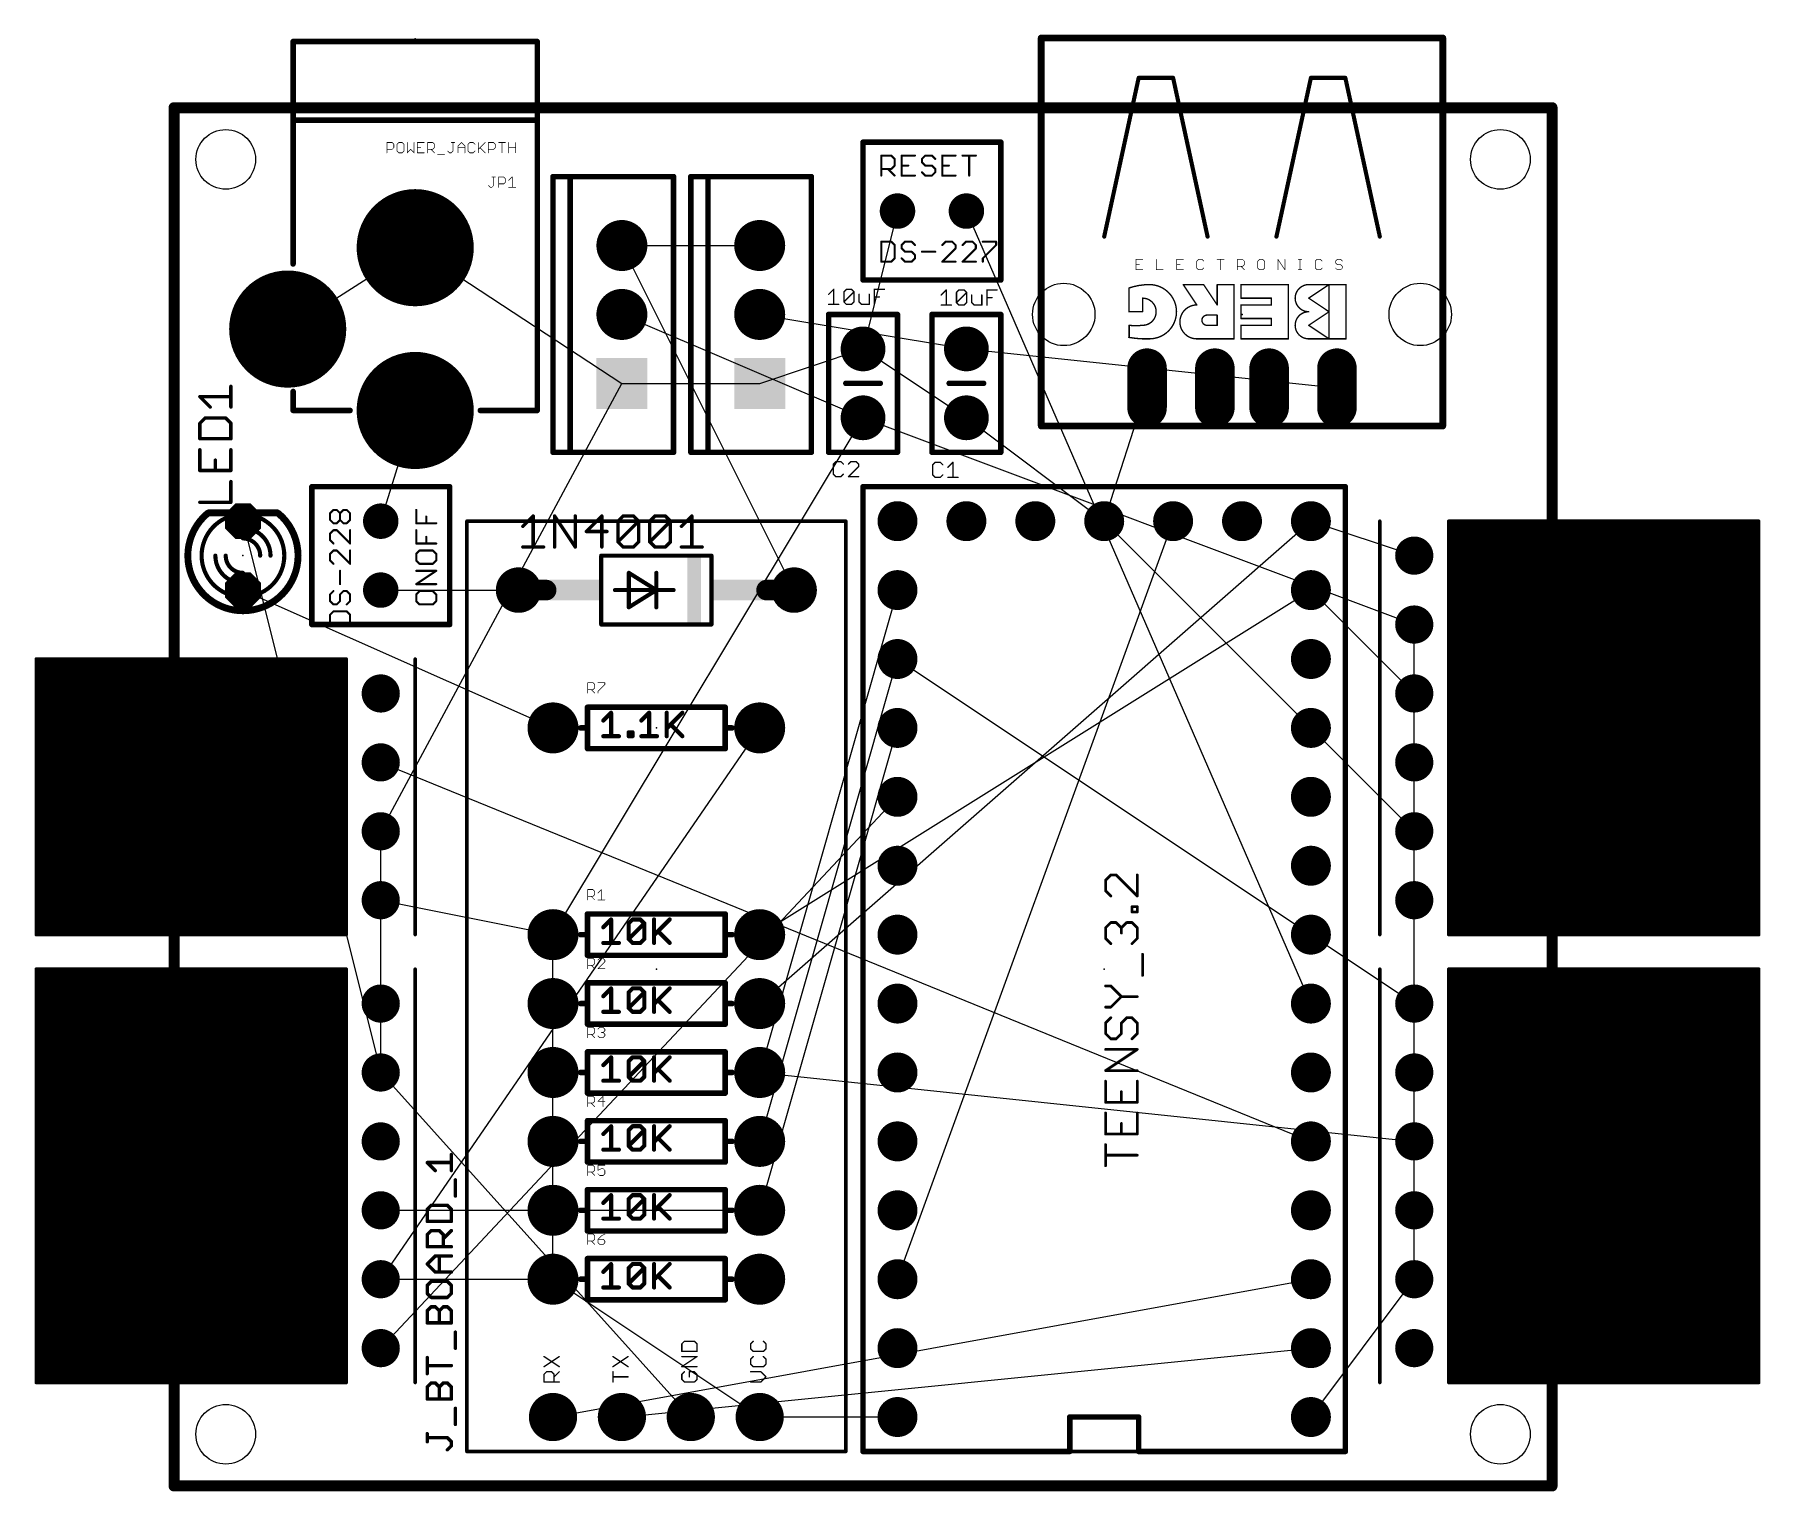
# Model space of a CAD drawing. Extents: x -0.2 to 2.3, y -0.01 to 2.11.
import ezdxf

# ---------------------------------------------------------------- set-up
doc = ezdxf.new("R2010")
doc.units = 0
for name, color, linetype in [('17', 94, 'CONTINUOUS'), ('19', 54, 'CONTINUOUS'), ('20', 178, 'CONTINUOUS'), ('21', 251, 'CONTINUOUS'), ('23', 178, 'CONTINUOUS'), ('25', 251, 'CONTINUOUS'), ('27', 251, 'CONTINUOUS'), ('51', 251, 'CONTINUOUS')]:
    doc.layers.add(name, color=color, linetype=linetype)

# ---------------------------------------------------------------- blocks, each defined once
blk = doc.blocks.new('ROUNDP')
at = {"const_width": 0.5}
blk.add_lwpolyline([(0, -0.25, 1), (0, 0.25, 1), (0, -0.25)], format="xyb", dxfattribs=at)
blk = doc.blocks.new('RECT')
blk.add_solid([(-0.5, -0.5), (0.5, -0.5), (-0.5, 0.5), (0.5, 0.5)])
blk = doc.blocks.new('OCTAGONP')
at = {"const_width": 0.5}
blk.add_lwpolyline([(-0.25, -0.103553), (-0.25, 0.103553), (-0.103553, 0.25), (0.103553, 0.25), (0.25, 0.103553), (0.25, -0.103553), (0.103553, -0.25), (-0.103553, -0.25), (-0.25, -0.103553), (-0.25, 0.103553)], dxfattribs=at)
blk = doc.blocks.new('SQUAREP')
blk.add_solid([(-0.5, -0.5), (0.5, -0.5), (-0.5, 0.5), (0.5, 0.5)])
blk = doc.blocks.new('LONGP100')
at = {"const_width": 1}
blk.add_lwpolyline([(-0.5, 0), (0.5, 0)], dxfattribs=at)
at = {"const_width": 0.5}
for points in [[(-0.5, 0.25, 1), (-0.5, -0.25)], [(0.5, -0.25, 1), (0.5, 0.25)]]:
    blk.add_lwpolyline(points, format="xyb", dxfattribs=at)

msp = doc.modelspace()

# ---------------------------------------------------------------- linework, layer by layer
at = {"layer": '19'}
for p, q in [((1.05, 1.85), (1, 1.65)), ((1.65, 0.7), (1.15, 1.85)), ((0.164961, 1.67874), (0.35, 1.79685)), ((0.35, 1.79685), (0.65, 1.6)), ((0.65, 1.8), (0.85, 1.8)), ((0.9, 1.3), (0.65, 1.8)), ((0.65, 1.7), (1, 1.55)), ((0.85, 1.7), (1.15, 1.65)), ((0.85, 1.6), (1, 1.65)), ((1, 1.65), (1.15, 1.55)), ((1.15, 1.65), (1.687795, 1.593307)), ((0.3, 0.95), (0.65, 1.6)), ((0.65, 1.6), (0.85, 1.6)), ((1.35, 1.4), (1.412205, 1.593307)), ((0.3, 1.4), (0.35, 1.56063)), ((0.55, 0.8), (1, 1.55)), ((1, 1.55), (1.8, 1.25)), ((1.15, 1.55), (1.35, 1.4)), ((0.1, 1.4), (0.3, 0.6)), ((0.85, 0.7), (1.65, 1.4)), ((1.05, 0.3), (1.45, 1.4)), ((1.8, 0.95), (1.35, 1.4)), ((1.65, 1.4), (1.8, 1.35)), ((0.1, 1.3), (0.55, 1.1)), ((0.3, 1.3), (0.5, 1.3)), ((0.85, 0.8), (1.65, 1.3)), ((1.05, 1.3), (0.85, 0.6)), ((1.65, 1.3), (1.8, 1.15)), ((1.8, 0.6), (1.8, 1.25)), ((0.85, 0.5), (1.05, 1.2)), ((1.05, 1.2), (1.8, 0.7)), ((0.85, 1.1), (0.3, 0.3)), ((0.85, 0.4), (1.05, 1.1)), ((0.3, 1.05), (1.65, 0.5)), ((0.3, 0.2), (1.05, 1)), ((0.3, 0.6), (0.3, 0.95)), ((1.8, 0.3), (1.8, 0.95)), ((0.3, 0.85), (0.55, 0.8)), ((0.55, 0.7), (0.55, 0.8)), ((0.55, 0.6), (0.55, 0.7)), ((0.75, 0.1), (0.3, 0.6)), ((0.55, 0.5), (0.55, 0.6)), ((0.85, 0.6), (1.8, 0.5)), ((0.55, 0.4), (0.55, 0.5)), ((0.3, 0.4), (0.85, 0.4)), ((0.55, 0.3), (0.55, 0.4)), ((0.3, 0.3), (0.55, 0.3)), ((0.85, 0.1), (0.55, 0.3)), ((0.55, 0.1), (1.65, 0.3)), ((1.65, 0.1), (1.8, 0.3)), ((0.65, 0.1), (1.65, 0.2)), ((1.05, 0.1), (0.85, 0.1))]:
    msp.add_line(p, q, dxfattribs=at)
at = {"layer": '20', "const_width": 0.016}
for points in [[(0, 0), (0, 2)], [(0, 2), (2, 2)], [(2, 2), (2, 0)], [(2, 0), (0, 0)]]:
    msp.add_lwpolyline(points, dxfattribs=at)
at = {"layer": '20', "const_width": 0.008}
for points in [[(0.004, 2, 1), (-0.004, 2)], [(0, 2.004, 1), (0, 1.996)], [(2.004, 2, 1), (1.996, 2)], [(2, 1.996, 1), (2, 2.004)], [(0, 0.004, 1), (0, -0.004)], [(-0.004, 0, 1), (0.004, 0)], [(1.996, 0, 1), (2.004, 0)], [(2, -0.004, 1), (2, 0.004)]]:
    msp.add_lwpolyline(points, format="xyb", dxfattribs=at)
at = {"layer": '20'}
for centre, radius in [((0.075, 1.925), 0.043307), ((1.925, 1.925), 0.043307), ((1.291339, 1.7), 0.045276), ((1.808661, 1.7), 0.045276), ((0.075, 0.075), 0.043307), ((1.925, 0.075), 0.043307)]:
    msp.add_circle(centre, radius, dxfattribs=at)
at = {"layer": '21'}
for points, const_width in [([(1.841339, 2.101181), (1.258661, 2.101181)], 0.01), ([(1.258661, 2.101181), (1.258661, 1.538189)], 0.01), ([(1.841339, 1.538189), (1.841339, 2.101181)], 0.01), ([(1.4, 2.043307), (1.35, 1.812992)], 0.006), ([(1.45, 2.043307), (1.4, 2.043307)], 0.006), ([(1.5, 1.812992), (1.45, 2.043307)], 0.006), ([(1.65, 2.043307), (1.6, 1.812992)], 0.006), ([(1.7, 2.043307), (1.65, 2.043307)], 0.006), ([(1.75, 1.812992), (1.7, 2.043307)], 0.006), ([(0.172835, 1.98189), (0.172835, 1.773228)], 0.008), ([(0.527165, 1.98189), (0.172835, 1.98189)], 0.008), ([(0.527165, 1.98189), (0.527165, 1.56063)], 0.008), ([(1, 1.95), (1.2, 1.95)], 0.008), ([(1, 1.75), (1, 1.95)], 0.008), ([(1.2, 1.95), (1.2, 1.75)], 0.008), ([(0.55, 1.5), (0.55, 1.9)], 0.008), ([(0.55, 1.9), (0.575, 1.9)], 0.008), ([(0.575, 1.9), (0.725, 1.9)], 0.008), ([(0.575, 1.9), (0.575, 1.5)], 0.008), ([(0.725, 1.9), (0.725, 1.5)], 0.008), ([(0.75, 1.5), (0.75, 1.9)], 0.008), ([(0.75, 1.9), (0.775, 1.9)], 0.008), ([(0.775, 1.9), (0.925, 1.9)], 0.008), ([(0.775, 1.9), (0.775, 1.5)], 0.008), ([(0.925, 1.9), (0.925, 1.5)], 0.008), ([(1.406035, 1.779828), (1.396026, 1.779828)], 0.001), ([(1.396026, 1.779828), (1.396026, 1.764815)], 0.001), ([(1.425492, 1.779828), (1.425492, 1.764815)], 0.001), ([(1.464965, 1.779828), (1.454957, 1.779828)], 0.001), ([(1.454957, 1.779828), (1.454957, 1.764815)], 0.001), ([(1.486924, 1.779828), (1.484422, 1.777326)], 0.001), ([(1.491928, 1.779828), (1.486924, 1.779828)], 0.001), ([(1.49443, 1.777326), (1.491928, 1.779828)], 0.001), ([(1.513887, 1.779828), (1.523895, 1.779828)], 0.001), ([(1.518891, 1.764815), (1.518891, 1.779828)], 0.001), ([(1.543352, 1.764815), (1.543352, 1.779828)], 0.001), ([(1.543352, 1.779828), (1.550858, 1.779828)], 0.001), ([(1.550858, 1.779828), (1.55336, 1.777326)], 0.001), ([(1.575319, 1.779828), (1.572817, 1.777326)], 0.001), ([(1.580323, 1.779828), (1.575319, 1.779828)], 0.001), ([(1.582825, 1.777326), (1.580323, 1.779828)], 0.001), ([(1.602282, 1.764815), (1.602282, 1.779828)], 0.001), ([(1.602282, 1.779828), (1.61229, 1.764815)], 0.001), ([(1.61229, 1.764815), (1.61229, 1.779828)], 0.001), ([(1.631747, 1.779828), (1.636751, 1.779828)], 0.001), ([(1.634249, 1.764815), (1.634249, 1.779828)], 0.001), ([(1.658803, 1.779828), (1.656301, 1.777326)], 0.001), ([(1.663808, 1.779828), (1.658803, 1.779828)], 0.001), ([(1.66631, 1.777326), (1.663808, 1.779828)], 0.001), ([(1.688268, 1.779828), (1.685766, 1.777326)], 0.001), ([(1.693273, 1.779828), (1.688268, 1.779828)], 0.001), ([(1.695775, 1.777326), (1.693273, 1.779828)], 0.001), ([(1.2, 1.75), (1, 1.75)], 0.008), ([(1.396026, 1.772321), (1.401031, 1.772321)], 0.001), ([(1.396026, 1.764815), (1.406035, 1.764815)], 0.001), ([(1.425492, 1.764815), (1.4355, 1.764815)], 0.001), ([(1.454957, 1.772321), (1.459961, 1.772321)], 0.001), ([(1.454957, 1.764815), (1.464965, 1.764815)], 0.001), ([(1.484422, 1.777326), (1.484422, 1.767317)], 0.001), ([(1.484422, 1.767317), (1.486924, 1.764815)], 0.001), ([(1.486924, 1.764815), (1.491928, 1.764815)], 0.001), ([(1.491928, 1.764815), (1.49443, 1.767317)], 0.001), ([(1.550858, 1.769819), (1.543352, 1.769819)], 0.001), ([(1.548356, 1.769819), (1.55336, 1.764815)], 0.001), ([(1.55336, 1.772321), (1.550858, 1.769819)], 0.001), ([(1.55336, 1.777326), (1.55336, 1.772321)], 0.001), ([(1.572817, 1.777326), (1.572817, 1.767317)], 0.001), ([(1.572817, 1.767317), (1.575319, 1.764815)], 0.001), ([(1.575319, 1.764815), (1.580323, 1.764815)], 0.001), ([(1.580323, 1.764815), (1.582825, 1.767317)], 0.001), ([(1.582825, 1.767317), (1.582825, 1.777326)], 0.001), ([(1.631747, 1.764815), (1.636751, 1.764815)], 0.001), ([(1.656301, 1.777326), (1.656301, 1.767317)], 0.001), ([(1.656301, 1.767317), (1.658803, 1.764815)], 0.001), ([(1.658803, 1.764815), (1.663808, 1.764815)], 0.001), ([(1.663808, 1.764815), (1.66631, 1.767317)], 0.001), ([(1.685766, 1.777326), (1.685766, 1.774823)], 0.001), ([(1.685766, 1.774823), (1.688268, 1.772321)], 0.001), ([(1.688268, 1.764815), (1.685766, 1.767317)], 0.001), ([(1.688268, 1.772321), (1.693273, 1.772321)], 0.001), ([(1.693273, 1.764815), (1.688268, 1.764815)], 0.001), ([(1.693273, 1.772321), (1.695775, 1.769819)], 0.001), ([(1.695775, 1.767317), (1.693273, 1.764815)], 0.001), ([(1.695775, 1.769819), (1.695775, 1.767317)], 0.001), ([(1.386024, 1.703937), (1.386024, 1.738386)], 0.002), ([(1.494291, 1.743307), (1.464764, 1.743307)], 0.002), ([(1.464764, 1.743307), (1.484449, 1.71378)], 0.002), ([(1.513976, 1.71378), (1.494291, 1.743307)], 0.002), ([(1.538583, 1.743307), (1.513976, 1.743307)], 0.002), ([(1.513976, 1.743307), (1.513976, 1.71378)], 0.002), ([(1.538583, 1.664567), (1.538583, 1.743307)], 0.002), ([(1.617323, 1.743307), (1.548425, 1.743307)], 0.002), ([(1.548425, 1.743307), (1.548425, 1.723622)], 0.002), ([(1.617323, 1.664567), (1.617323, 1.743307)], 0.002), ([(1.64685, 1.723622), (1.676378, 1.743307)], 0.002), ([(1.64685, 1.743307), (1.676378, 1.743307)], 0.002), ([(1.700984, 1.743307), (1.676378, 1.743307)], 0.002), ([(1.676378, 1.743307), (1.676378, 1.703937)], 0.002), ([(1.700984, 1.664567), (1.700984, 1.743307)], 0.002), ([(0.95, 1.5), (0.95, 1.7)], 0.008), ([(0.95, 1.7), (1.05, 1.7)], 0.008), ([(1.05, 1.7), (1.05, 1.5)], 0.008), ([(1.1, 1.5), (1.1, 1.7)], 0.008), ([(1.1, 1.7), (1.2, 1.7)], 0.008), ([(1.2, 1.7), (1.2, 1.5)], 0.008), ([(1.405709, 1.703937), (1.386024, 1.703937)], 0.002), ([(1.405709, 1.703937), (1.405709, 1.723622)], 0.002), ([(1.548425, 1.723622), (1.592717, 1.723622)], 0.002), ([(1.592717, 1.71378), (1.548425, 1.71378)], 0.002), ([(1.548425, 1.71378), (1.548425, 1.694094)], 0.002), ([(1.592717, 1.723622), (1.592717, 1.71378)], 0.002), ([(1.676378, 1.703937), (1.64685, 1.723622)], 0.002), ([(1.64685, 1.684252), (1.676378, 1.703937)], 0.002), ([(1.676378, 1.703937), (1.676378, 1.664567)], 0.002), ([(1.38622, 1.684252), (1.38622, 1.666732)], 0.002), ([(1.513976, 1.699016), (1.499213, 1.699016)], 0.002), ([(1.513976, 1.684252), (1.499213, 1.684252)], 0.002), ([(1.513976, 1.684252), (1.513976, 1.699016)], 0.002), ([(1.548425, 1.694094), (1.592717, 1.694094)], 0.002), ([(1.592717, 1.684252), (1.548425, 1.684252)], 0.002), ([(1.548425, 1.684252), (1.548425, 1.664567)], 0.002), ([(1.592717, 1.694094), (1.592717, 1.684252)], 0.002), ([(1.676378, 1.664567), (1.64685, 1.684252)], 0.002), ([(1.538583, 1.664567), (1.484449, 1.664567)], 0.002), ([(1.548425, 1.664567), (1.617323, 1.664567)], 0.002), ([(1.64685, 1.664567), (1.676378, 1.664567)], 0.002), ([(1.676378, 1.664567), (1.700984, 1.664567)], 0.002), ([(0.975, 1.6), (1.025, 1.6)], 0.008), ([(1.175, 1.6), (1.125, 1.6)], 0.008), ([(0.172835, 1.56063), (0.172835, 1.588189)], 0.008), ([(0.172835, 1.56063), (0.255512, 1.56063)], 0.008), ([(0.527165, 1.56063), (0.444488, 1.56063)], 0.008), ([(1.258661, 1.538189), (1.841339, 1.538189)], 0.01), ([(0.575, 1.5), (0.55, 1.5)], 0.008), ([(0.725, 1.5), (0.575, 1.5)], 0.008), ([(0.775, 1.5), (0.75, 1.5)], 0.008), ([(0.925, 1.5), (0.775, 1.5)], 0.008), ([(1.05, 1.5), (0.95, 1.5)], 0.008), ([(1.2, 1.5), (1.1, 1.5)], 0.008), ([(0.2, 1.25), (0.2, 1.45)], 0.008), ([(0.2, 1.45), (0.4, 1.45)], 0.008), ([(0.4, 1.45), (0.4, 1.25)], 0.008), ([(1, 0.05), (1, 1.45)], 0.008), ([(1, 1.45), (1.7, 1.45)], 0.008), ([(1.7, 1.45), (1.7, 0.05)], 0.008), ([(0.975, 1.4), (0.425, 1.4)], 0.005), ([(0.425, 1.4), (0.425, 0.05)], 0.005), ([(0.975, 0.05), (0.975, 1.4)], 0.005), ([(1.75, 1.4), (1.75, 0.8)], 0.005), ([(1.85, 1.4), (1.85, 0.8)], 0.005), ([(2.3, 1.4), (1.85, 1.4)], 0.005), ([(1.85, 1.4), (1.85, 0.8)], 0.005), ([(1.855, 1.4), (1.855, 0.8)], 0.005), ([(1.86, 1.4), (1.86, 0.8)], 0.005), ([(1.865, 1.4), (1.865, 0.8)], 0.005), ([(1.87, 1.4), (1.87, 0.8)], 0.005), ([(1.875, 1.4), (1.875, 0.8)], 0.005), ([(1.88, 1.4), (1.88, 0.8)], 0.005), ([(1.885, 1.4), (1.885, 0.8)], 0.005), ([(1.89, 1.4), (1.89, 0.8)], 0.005), ([(1.895, 1.4), (1.895, 0.8)], 0.005), ([(1.9, 1.4), (1.9, 0.8)], 0.005), ([(1.905, 1.4), (1.905, 0.8)], 0.005), ([(1.91, 1.4), (1.91, 0.8)], 0.005), ([(1.915, 1.4), (1.915, 0.8)], 0.005), ([(1.92, 1.4), (1.92, 0.8)], 0.005), ([(1.925, 1.4), (1.925, 0.8)], 0.005), ([(1.93, 1.4), (1.93, 0.8)], 0.005), ([(1.935, 1.4), (1.935, 0.8)], 0.005), ([(1.94, 1.4), (1.94, 0.8)], 0.005), ([(1.945, 1.4), (1.945, 0.8)], 0.005), ([(1.95, 1.4), (1.95, 0.8)], 0.005), ([(1.955, 1.4), (1.955, 0.8)], 0.005), ([(1.96, 1.4), (1.96, 0.8)], 0.005), ([(1.965, 1.4), (1.965, 0.8)], 0.005), ([(1.97, 1.4), (1.97, 0.8)], 0.005), ([(1.975, 1.4), (1.975, 0.8)], 0.005), ([(1.98, 1.4), (1.98, 0.8)], 0.005), ([(1.985, 1.4), (1.985, 0.8)], 0.005), ([(1.99, 1.4), (1.99, 0.8)], 0.005), ([(1.995, 1.4), (1.995, 0.8)], 0.005), ([(2, 1.4), (2, 0.8)], 0.005), ([(2.005, 1.4), (2.005, 0.8)], 0.005), ([(2.01, 1.4), (2.01, 0.8)], 0.005), ([(2.015, 1.4), (2.015, 0.8)], 0.005), ([(2.02, 1.4), (2.02, 0.8)], 0.005), ([(2.025, 1.4), (2.025, 0.8)], 0.005), ([(2.03, 1.4), (2.03, 0.8)], 0.005), ([(2.035, 1.4), (2.035, 0.8)], 0.005), ([(2.04, 1.4), (2.04, 0.8)], 0.005), ([(2.045, 1.4), (2.045, 0.8)], 0.005), ([(2.05, 1.4), (2.05, 0.8)], 0.005), ([(2.055, 1.4), (2.055, 0.8)], 0.005), ([(2.06, 1.4), (2.06, 0.8)], 0.005), ([(2.065, 1.4), (2.065, 0.8)], 0.005), ([(2.07, 1.4), (2.07, 0.8)], 0.005), ([(2.075, 1.4), (2.075, 0.8)], 0.005), ([(2.08, 1.4), (2.08, 0.8)], 0.005), ([(2.085, 1.4), (2.085, 0.8)], 0.005), ([(2.09, 1.4), (2.09, 0.8)], 0.005), ([(2.095, 1.4), (2.095, 0.8)], 0.005), ([(2.1, 1.4), (2.1, 0.8)], 0.005), ([(2.105, 1.4), (2.105, 0.8)], 0.005), ([(2.11, 1.4), (2.11, 0.8)], 0.005), ([(2.115, 1.4), (2.115, 0.8)], 0.005), ([(2.12, 1.4), (2.12, 0.8)], 0.005), ([(2.125, 1.4), (2.125, 0.8)], 0.005), ([(2.13, 1.4), (2.13, 0.8)], 0.005), ([(2.135, 1.4), (2.135, 0.8)], 0.005), ([(2.14, 1.4), (2.14, 0.8)], 0.005), ([(2.145, 1.4), (2.145, 0.8)], 0.005), ([(2.15, 1.4), (2.15, 0.8)], 0.005), ([(2.155, 1.4), (2.155, 0.8)], 0.005), ([(2.16, 1.4), (2.16, 0.8)], 0.005), ([(2.165, 1.4), (2.165, 0.8)], 0.005), ([(2.17, 1.4), (2.17, 0.8)], 0.005), ([(2.175, 1.4), (2.175, 0.8)], 0.005), ([(2.18, 1.4), (2.18, 0.8)], 0.005), ([(2.185, 1.4), (2.185, 0.8)], 0.005), ([(2.19, 1.4), (2.19, 0.8)], 0.005), ([(2.195, 1.4), (2.195, 0.8)], 0.005), ([(2.2, 1.4), (2.2, 0.8)], 0.005), ([(2.205, 1.4), (2.205, 0.8)], 0.005), ([(2.21, 1.4), (2.21, 0.8)], 0.005), ([(2.215, 1.4), (2.215, 0.8)], 0.005), ([(2.22, 1.4), (2.22, 0.8)], 0.005), ([(2.225, 1.4), (2.225, 0.8)], 0.005), ([(2.23, 1.4), (2.23, 0.8)], 0.005), ([(2.235, 1.4), (2.235, 0.8)], 0.005), ([(2.24, 1.4), (2.24, 0.8)], 0.005), ([(2.245, 1.4), (2.245, 0.8)], 0.005), ([(2.25, 1.4), (2.25, 0.8)], 0.005), ([(2.255, 1.4), (2.255, 0.8)], 0.005), ([(2.26, 1.4), (2.26, 0.8)], 0.005), ([(2.265, 1.4), (2.265, 0.8)], 0.005), ([(2.27, 1.4), (2.27, 0.8)], 0.005), ([(2.275, 1.4), (2.275, 0.8)], 0.005), ([(2.28, 1.4), (2.28, 0.8)], 0.005), ([(2.285, 1.4), (2.285, 0.8)], 0.005), ([(2.29, 1.4), (2.29, 0.8)], 0.005), ([(2.295, 1.4), (2.295, 0.8)], 0.005), ([(2.3, 0.8), (2.3, 1.4)], 0.005), ([(0.62, 1.35), (0.78, 1.35)], 0.006), ([(0.62, 1.35), (0.62, 1.25)], 0.006), ([(0.78, 1.25), (0.78, 1.35)], 0.006), ([(0.66, 1.275), (0.66, 1.325)], 0.006), ([(0.66, 1.325), (0.7, 1.3)], 0.006), ([(0.7, 1.3), (0.7, 1.325)], 0.006), ([(0.7, 1.3), (0.64, 1.3)], 0.006), ([(0.7, 1.3), (0.66, 1.275)], 0.006), ([(0.725, 1.3), (0.7, 1.3)], 0.006), ([(0.7, 1.275), (0.7, 1.3)], 0.006), ([(0.4, 1.25), (0.2, 1.25)], 0.008), ([(0.78, 1.25), (0.62, 1.25)], 0.006), ([(0.25, 1.2), (-0.2, 1.2)], 0.005), ([(-0.2, 1.2), (-0.2, 0.8)], 0.005), ([(-0.195, 0.8), (-0.195, 1.2)], 0.005), ([(-0.19, 0.8), (-0.19, 1.2)], 0.005), ([(-0.185, 0.8), (-0.185, 1.2)], 0.005), ([(-0.18, 0.8), (-0.18, 1.2)], 0.005), ([(-0.175, 0.8), (-0.175, 1.2)], 0.005), ([(-0.17, 0.8), (-0.17, 1.2)], 0.005), ([(-0.165, 0.8), (-0.165, 1.2)], 0.005), ([(-0.16, 0.8), (-0.16, 1.2)], 0.005), ([(-0.155, 0.8), (-0.155, 1.2)], 0.005), ([(-0.15, 0.8), (-0.15, 1.2)], 0.005), ([(-0.145, 0.8), (-0.145, 1.2)], 0.005), ([(-0.14, 0.8), (-0.14, 1.2)], 0.005), ([(-0.135, 0.8), (-0.135, 1.2)], 0.005), ([(-0.13, 0.8), (-0.13, 1.2)], 0.005), ([(-0.125, 0.8), (-0.125, 1.2)], 0.005), ([(-0.12, 0.8), (-0.12, 1.2)], 0.005), ([(-0.115, 0.8), (-0.115, 1.2)], 0.005), ([(-0.11, 0.8), (-0.11, 1.2)], 0.005), ([(-0.105, 0.8), (-0.105, 1.2)], 0.005), ([(-0.1, 0.8), (-0.1, 1.2)], 0.005), ([(-0.095, 0.8), (-0.095, 1.2)], 0.005), ([(-0.09, 0.8), (-0.09, 1.2)], 0.005), ([(-0.085, 0.8), (-0.085, 1.2)], 0.005), ([(-0.08, 0.8), (-0.08, 1.2)], 0.005), ([(-0.075, 0.8), (-0.075, 1.2)], 0.005), ([(-0.07, 0.8), (-0.07, 1.2)], 0.005), ([(-0.065, 0.8), (-0.065, 1.2)], 0.005), ([(-0.06, 0.8), (-0.06, 1.2)], 0.005), ([(-0.055, 0.8), (-0.055, 1.2)], 0.005), ([(-0.05, 0.8), (-0.05, 1.2)], 0.005), ([(-0.045, 0.8), (-0.045, 1.2)], 0.005), ([(-0.04, 0.8), (-0.04, 1.2)], 0.005), ([(-0.035, 0.8), (-0.035, 1.2)], 0.005), ([(-0.03, 0.8), (-0.03, 1.2)], 0.005), ([(-0.025, 0.8), (-0.025, 1.2)], 0.005), ([(-0.02, 0.8), (-0.02, 1.2)], 0.005), ([(-0.015, 0.8), (-0.015, 1.2)], 0.005), ([(-0.01, 0.8), (-0.01, 1.2)], 0.005), ([(-0.005, 0.8), (-0.005, 1.2)], 0.005), ([(0, 0.8), (0, 1.2)], 0.005), ([(0.005, 0.8), (0.005, 1.2)], 0.005), ([(0.01, 0.8), (0.01, 1.2)], 0.005), ([(0.015, 0.8), (0.015, 1.2)], 0.005), ([(0.02, 0.8), (0.02, 1.2)], 0.005), ([(0.025, 0.8), (0.025, 1.2)], 0.005), ([(0.03, 0.8), (0.03, 1.2)], 0.005), ([(0.035, 0.8), (0.035, 1.2)], 0.005), ([(0.04, 0.8), (0.04, 1.2)], 0.005), ([(0.045, 0.8), (0.045, 1.2)], 0.005), ([(0.05, 0.8), (0.05, 1.2)], 0.005), ([(0.055, 0.8), (0.055, 1.2)], 0.005), ([(0.06, 0.8), (0.06, 1.2)], 0.005), ([(0.065, 0.8), (0.065, 1.2)], 0.005), ([(0.07, 0.8), (0.07, 1.2)], 0.005), ([(0.075, 0.8), (0.075, 1.2)], 0.005), ([(0.08, 0.8), (0.08, 1.2)], 0.005), ([(0.085, 0.8), (0.085, 1.2)], 0.005), ([(0.09, 0.8), (0.09, 1.2)], 0.005), ([(0.095, 0.8), (0.095, 1.2)], 0.005), ([(0.1, 0.8), (0.1, 1.2)], 0.005), ([(0.105, 0.8), (0.105, 1.2)], 0.005), ([(0.11, 0.8), (0.11, 1.2)], 0.005), ([(0.115, 0.8), (0.115, 1.2)], 0.005), ([(0.12, 0.8), (0.12, 1.2)], 0.005), ([(0.125, 0.8), (0.125, 1.2)], 0.005), ([(0.13, 0.8), (0.13, 1.2)], 0.005), ([(0.135, 0.8), (0.135, 1.2)], 0.005), ([(0.14, 0.8), (0.14, 1.2)], 0.005), ([(0.145, 0.8), (0.145, 1.2)], 0.005), ([(0.15, 0.8), (0.15, 1.2)], 0.005), ([(0.155, 0.8), (0.155, 1.2)], 0.005), ([(0.16, 0.8), (0.16, 1.2)], 0.005), ([(0.165, 0.8), (0.165, 1.2)], 0.005), ([(0.17, 0.8), (0.17, 1.2)], 0.005), ([(0.175, 0.8), (0.175, 1.2)], 0.005), ([(0.18, 0.8), (0.18, 1.2)], 0.005), ([(0.185, 0.8), (0.185, 1.2)], 0.005), ([(0.19, 0.8), (0.19, 1.2)], 0.005), ([(0.195, 0.8), (0.195, 1.2)], 0.005), ([(0.2, 0.8), (0.2, 1.2)], 0.005), ([(0.205, 0.8), (0.205, 1.2)], 0.005), ([(0.21, 0.8), (0.21, 1.2)], 0.005), ([(0.215, 0.8), (0.215, 1.2)], 0.005), ([(0.22, 0.8), (0.22, 1.2)], 0.005), ([(0.225, 0.8), (0.225, 1.2)], 0.005), ([(0.23, 0.8), (0.23, 1.2)], 0.005), ([(0.235, 0.8), (0.235, 1.2)], 0.005), ([(0.24, 0.8), (0.24, 1.2)], 0.005), ([(0.245, 0.8), (0.245, 1.2)], 0.005), ([(0.25, 0.8), (0.25, 1.2)], 0.005), ([(0.25, 0.8), (0.25, 1.2)], 0.005), ([(0.35, 0.8), (0.35, 1.2)], 0.005), ([(0.6, 1.13), (0.8, 1.13)], 0.008), ([(0.6, 1.1), (0.6, 1.13)], 0.008), ([(0.8, 1.13), (0.8, 1.1)], 0.008), ([(0.6, 1.1), (0.59, 1.1)], 0.008), ([(0.6, 1.07), (0.6, 1.1)], 0.008), ([(0.623, 1.110686), (0.634343, 1.122029)], 0.006), ([(0.634343, 1.122029), (0.634343, 1.088)], 0.006), ([(0.678247, 1.110686), (0.68959, 1.122029)], 0.006), ([(0.68959, 1.122029), (0.68959, 1.088)], 0.006), ([(0.715079, 1.122029), (0.715079, 1.088)], 0.006), ([(0.715079, 1.099343), (0.737765, 1.122029)], 0.006), ([(0.72075, 1.105015), (0.737765, 1.088)], 0.006), ([(0.8, 1.1), (0.8, 1.07)], 0.008), ([(0.8, 1.1), (0.81, 1.1)], 0.008), ([(0.623, 1.088), (0.645686, 1.088)], 0.006), ([(0.659831, 1.088), (0.659831, 1.093672)], 0.006), ([(0.659831, 1.093672), (0.665503, 1.093672)], 0.006), ([(0.665503, 1.088), (0.659831, 1.088)], 0.006), ([(0.665503, 1.093672), (0.665503, 1.088)], 0.006), ([(0.678247, 1.088), (0.700933, 1.088)], 0.006), ([(0.8, 1.07), (0.6, 1.07)], 0.008), ([(0.6, 0.83), (0.8, 0.83)], 0.008), ([(0.6, 0.8), (0.6, 0.83)], 0.008), ([(0.8, 0.83), (0.8, 0.8)], 0.008), ([(-0.2, 0.8), (0.25, 0.8)], 0.005), ([(0.6, 0.8), (0.59, 0.8)], 0.008), ([(0.6, 0.77), (0.6, 0.8)], 0.008), ([(0.623, 0.810686), (0.634343, 0.822029)], 0.006), ([(0.634343, 0.822029), (0.634343, 0.788)], 0.006), ([(0.659831, 0.816358), (0.665503, 0.822029)], 0.006), ([(0.659831, 0.793672), (0.659831, 0.816358)], 0.006), ([(0.659831, 0.793672), (0.682517, 0.816358)], 0.006), ([(0.665503, 0.822029), (0.676846, 0.822029)], 0.006), ([(0.676846, 0.822029), (0.682517, 0.816358)], 0.006), ([(0.682517, 0.816358), (0.682517, 0.793672)], 0.006), ([(0.696663, 0.822029), (0.696663, 0.788)], 0.006), ([(0.696663, 0.799343), (0.719349, 0.822029)], 0.006), ([(0.702334, 0.805015), (0.719349, 0.788)], 0.006), ([(0.8, 0.8), (0.8, 0.77)], 0.008), ([(0.8, 0.8), (0.81, 0.8)], 0.008), ([(1.85, 0.8), (2.3, 0.8)], 0.005), ([(0.623, 0.788), (0.645686, 0.788)], 0.006), ([(0.665503, 0.788), (0.659831, 0.793672)], 0.006), ([(0.676846, 0.788), (0.665503, 0.788)], 0.006), ([(0.682517, 0.793672), (0.676846, 0.788)], 0.006), ([(0.25, 0.75), (-0.2, 0.75)], 0.005), ([(-0.2, 0.75), (-0.2, 0.15)], 0.005), ([(-0.195, 0.15), (-0.195, 0.75)], 0.005), ([(-0.19, 0.15), (-0.19, 0.75)], 0.005), ([(-0.185, 0.15), (-0.185, 0.75)], 0.005), ([(-0.18, 0.15), (-0.18, 0.75)], 0.005), ([(-0.175, 0.15), (-0.175, 0.75)], 0.005), ([(-0.17, 0.15), (-0.17, 0.75)], 0.005), ([(-0.165, 0.15), (-0.165, 0.75)], 0.005), ([(-0.16, 0.15), (-0.16, 0.75)], 0.005), ([(-0.155, 0.15), (-0.155, 0.75)], 0.005), ([(-0.15, 0.15), (-0.15, 0.75)], 0.005), ([(-0.145, 0.15), (-0.145, 0.75)], 0.005), ([(-0.14, 0.15), (-0.14, 0.75)], 0.005), ([(-0.135, 0.15), (-0.135, 0.75)], 0.005), ([(-0.13, 0.15), (-0.13, 0.75)], 0.005), ([(-0.125, 0.15), (-0.125, 0.75)], 0.005), ([(-0.12, 0.15), (-0.12, 0.75)], 0.005), ([(-0.115, 0.15), (-0.115, 0.75)], 0.005), ([(-0.11, 0.15), (-0.11, 0.75)], 0.005), ([(-0.105, 0.15), (-0.105, 0.75)], 0.005), ([(-0.1, 0.15), (-0.1, 0.75)], 0.005), ([(-0.095, 0.15), (-0.095, 0.75)], 0.005), ([(-0.09, 0.15), (-0.09, 0.75)], 0.005), ([(-0.085, 0.15), (-0.085, 0.75)], 0.005), ([(-0.08, 0.15), (-0.08, 0.75)], 0.005), ([(-0.075, 0.15), (-0.075, 0.75)], 0.005), ([(-0.07, 0.15), (-0.07, 0.75)], 0.005), ([(-0.065, 0.15), (-0.065, 0.75)], 0.005), ([(-0.06, 0.15), (-0.06, 0.75)], 0.005), ([(-0.055, 0.15), (-0.055, 0.75)], 0.005), ([(-0.05, 0.15), (-0.05, 0.75)], 0.005), ([(-0.045, 0.15), (-0.045, 0.75)], 0.005), ([(-0.04, 0.15), (-0.04, 0.75)], 0.005), ([(-0.035, 0.15), (-0.035, 0.75)], 0.005), ([(-0.03, 0.15), (-0.03, 0.75)], 0.005), ([(-0.025, 0.15), (-0.025, 0.75)], 0.005), ([(-0.02, 0.15), (-0.02, 0.75)], 0.005), ([(-0.015, 0.15), (-0.015, 0.75)], 0.005), ([(-0.01, 0.15), (-0.01, 0.75)], 0.005), ([(-0.005, 0.15), (-0.005, 0.75)], 0.005), ([(0, 0.15), (0, 0.75)], 0.005), ([(0.005, 0.15), (0.005, 0.75)], 0.005), ([(0.01, 0.15), (0.01, 0.75)], 0.005), ([(0.015, 0.15), (0.015, 0.75)], 0.005), ([(0.02, 0.15), (0.02, 0.75)], 0.005), ([(0.025, 0.15), (0.025, 0.75)], 0.005), ([(0.03, 0.15), (0.03, 0.75)], 0.005), ([(0.035, 0.15), (0.035, 0.75)], 0.005), ([(0.04, 0.15), (0.04, 0.75)], 0.005), ([(0.045, 0.15), (0.045, 0.75)], 0.005), ([(0.05, 0.15), (0.05, 0.75)], 0.005), ([(0.055, 0.15), (0.055, 0.75)], 0.005), ([(0.06, 0.15), (0.06, 0.75)], 0.005), ([(0.065, 0.15), (0.065, 0.75)], 0.005), ([(0.07, 0.15), (0.07, 0.75)], 0.005), ([(0.075, 0.15), (0.075, 0.75)], 0.005), ([(0.08, 0.15), (0.08, 0.75)], 0.005), ([(0.085, 0.15), (0.085, 0.75)], 0.005), ([(0.09, 0.15), (0.09, 0.75)], 0.005), ([(0.095, 0.15), (0.095, 0.75)], 0.005), ([(0.1, 0.15), (0.1, 0.75)], 0.005), ([(0.105, 0.15), (0.105, 0.75)], 0.005), ([(0.11, 0.15), (0.11, 0.75)], 0.005), ([(0.115, 0.15), (0.115, 0.75)], 0.005), ([(0.12, 0.15), (0.12, 0.75)], 0.005), ([(0.125, 0.15), (0.125, 0.75)], 0.005), ([(0.13, 0.15), (0.13, 0.75)], 0.005), ([(0.135, 0.15), (0.135, 0.75)], 0.005), ([(0.14, 0.15), (0.14, 0.75)], 0.005), ([(0.145, 0.15), (0.145, 0.75)], 0.005), ([(0.15, 0.15), (0.15, 0.75)], 0.005), ([(0.155, 0.15), (0.155, 0.75)], 0.005), ([(0.16, 0.15), (0.16, 0.75)], 0.005), ([(0.165, 0.15), (0.165, 0.75)], 0.005), ([(0.17, 0.15), (0.17, 0.75)], 0.005), ([(0.175, 0.15), (0.175, 0.75)], 0.005), ([(0.18, 0.15), (0.18, 0.75)], 0.005), ([(0.185, 0.15), (0.185, 0.75)], 0.005), ([(0.19, 0.15), (0.19, 0.75)], 0.005), ([(0.195, 0.15), (0.195, 0.75)], 0.005), ([(0.2, 0.15), (0.2, 0.75)], 0.005), ([(0.205, 0.15), (0.205, 0.75)], 0.005), ([(0.21, 0.15), (0.21, 0.75)], 0.005), ([(0.215, 0.15), (0.215, 0.75)], 0.005), ([(0.22, 0.15), (0.22, 0.75)], 0.005), ([(0.225, 0.15), (0.225, 0.75)], 0.005), ([(0.23, 0.15), (0.23, 0.75)], 0.005), ([(0.235, 0.15), (0.235, 0.75)], 0.005), ([(0.24, 0.15), (0.24, 0.75)], 0.005), ([(0.245, 0.15), (0.245, 0.75)], 0.005), ([(0.25, 0.15), (0.25, 0.75)], 0.005), ([(0.25, 0.15), (0.25, 0.75)], 0.005), ([(0.35, 0.15), (0.35, 0.75)], 0.005), ([(0.8, 0.77), (0.6, 0.77)], 0.008), ([(1.75, 0.75), (1.75, 0.15)], 0.005), ([(1.85, 0.75), (1.85, 0.15)], 0.005), ([(2.3, 0.75), (1.85, 0.75)], 0.005), ([(1.85, 0.75), (1.85, 0.15)], 0.005), ([(1.855, 0.75), (1.855, 0.15)], 0.005), ([(1.86, 0.75), (1.86, 0.15)], 0.005), ([(1.865, 0.75), (1.865, 0.15)], 0.005), ([(1.87, 0.75), (1.87, 0.15)], 0.005), ([(1.875, 0.75), (1.875, 0.15)], 0.005), ([(1.88, 0.75), (1.88, 0.15)], 0.005), ([(1.885, 0.75), (1.885, 0.15)], 0.005), ([(1.89, 0.75), (1.89, 0.15)], 0.005), ([(1.895, 0.75), (1.895, 0.15)], 0.005), ([(1.9, 0.75), (1.9, 0.15)], 0.005), ([(1.905, 0.75), (1.905, 0.15)], 0.005), ([(1.91, 0.75), (1.91, 0.15)], 0.005), ([(1.915, 0.75), (1.915, 0.15)], 0.005), ([(1.92, 0.75), (1.92, 0.15)], 0.005), ([(1.925, 0.75), (1.925, 0.15)], 0.005), ([(1.93, 0.75), (1.93, 0.15)], 0.005), ([(1.935, 0.75), (1.935, 0.15)], 0.005), ([(1.94, 0.75), (1.94, 0.15)], 0.005), ([(1.945, 0.75), (1.945, 0.15)], 0.005), ([(1.95, 0.75), (1.95, 0.15)], 0.005), ([(1.955, 0.75), (1.955, 0.15)], 0.005), ([(1.96, 0.75), (1.96, 0.15)], 0.005), ([(1.965, 0.75), (1.965, 0.15)], 0.005), ([(1.97, 0.75), (1.97, 0.15)], 0.005), ([(1.975, 0.75), (1.975, 0.15)], 0.005), ([(1.98, 0.75), (1.98, 0.15)], 0.005), ([(1.985, 0.75), (1.985, 0.15)], 0.005), ([(1.99, 0.75), (1.99, 0.15)], 0.005), ([(1.995, 0.75), (1.995, 0.15)], 0.005), ([(2, 0.75), (2, 0.15)], 0.005), ([(2.005, 0.75), (2.005, 0.15)], 0.005), ([(2.01, 0.75), (2.01, 0.15)], 0.005), ([(2.015, 0.75), (2.015, 0.15)], 0.005), ([(2.02, 0.75), (2.02, 0.15)], 0.005), ([(2.025, 0.75), (2.025, 0.15)], 0.005), ([(2.03, 0.75), (2.03, 0.15)], 0.005), ([(2.035, 0.75), (2.035, 0.15)], 0.005), ([(2.04, 0.75), (2.04, 0.15)], 0.005), ([(2.045, 0.75), (2.045, 0.15)], 0.005), ([(2.05, 0.75), (2.05, 0.15)], 0.005), ([(2.055, 0.75), (2.055, 0.15)], 0.005), ([(2.06, 0.75), (2.06, 0.15)], 0.005), ([(2.065, 0.75), (2.065, 0.15)], 0.005), ([(2.07, 0.75), (2.07, 0.15)], 0.005), ([(2.075, 0.75), (2.075, 0.15)], 0.005), ([(2.08, 0.75), (2.08, 0.15)], 0.005), ([(2.085, 0.75), (2.085, 0.15)], 0.005), ([(2.09, 0.75), (2.09, 0.15)], 0.005), ([(2.095, 0.75), (2.095, 0.15)], 0.005), ([(2.1, 0.75), (2.1, 0.15)], 0.005), ([(2.105, 0.75), (2.105, 0.15)], 0.005), ([(2.11, 0.75), (2.11, 0.15)], 0.005), ([(2.115, 0.75), (2.115, 0.15)], 0.005), ([(2.12, 0.75), (2.12, 0.15)], 0.005), ([(2.125, 0.75), (2.125, 0.15)], 0.005), ([(2.13, 0.75), (2.13, 0.15)], 0.005), ([(2.135, 0.75), (2.135, 0.15)], 0.005), ([(2.14, 0.75), (2.14, 0.15)], 0.005), ([(2.145, 0.75), (2.145, 0.15)], 0.005), ([(2.15, 0.75), (2.15, 0.15)], 0.005), ([(2.155, 0.75), (2.155, 0.15)], 0.005), ([(2.16, 0.75), (2.16, 0.15)], 0.005), ([(2.165, 0.75), (2.165, 0.15)], 0.005), ([(2.17, 0.75), (2.17, 0.15)], 0.005), ([(2.175, 0.75), (2.175, 0.15)], 0.005), ([(2.18, 0.75), (2.18, 0.15)], 0.005), ([(2.185, 0.75), (2.185, 0.15)], 0.005), ([(2.19, 0.75), (2.19, 0.15)], 0.005), ([(2.195, 0.75), (2.195, 0.15)], 0.005), ([(2.2, 0.75), (2.2, 0.15)], 0.005), ([(2.205, 0.75), (2.205, 0.15)], 0.005), ([(2.21, 0.75), (2.21, 0.15)], 0.005), ([(2.215, 0.75), (2.215, 0.15)], 0.005), ([(2.22, 0.75), (2.22, 0.15)], 0.005), ([(2.225, 0.75), (2.225, 0.15)], 0.005), ([(2.23, 0.75), (2.23, 0.15)], 0.005), ([(2.235, 0.75), (2.235, 0.15)], 0.005), ([(2.24, 0.75), (2.24, 0.15)], 0.005), ([(2.245, 0.75), (2.245, 0.15)], 0.005), ([(2.25, 0.75), (2.25, 0.15)], 0.005), ([(2.255, 0.75), (2.255, 0.15)], 0.005), ([(2.26, 0.75), (2.26, 0.15)], 0.005), ([(2.265, 0.75), (2.265, 0.15)], 0.005), ([(2.27, 0.75), (2.27, 0.15)], 0.005), ([(2.275, 0.75), (2.275, 0.15)], 0.005), ([(2.28, 0.75), (2.28, 0.15)], 0.005), ([(2.285, 0.75), (2.285, 0.15)], 0.005), ([(2.29, 0.75), (2.29, 0.15)], 0.005), ([(2.295, 0.75), (2.295, 0.15)], 0.005), ([(2.3, 0.15), (2.3, 0.75)], 0.005), ([(0.6, 0.73), (0.8, 0.73)], 0.008), ([(0.6, 0.7), (0.6, 0.73)], 0.008), ([(0.8, 0.73), (0.8, 0.7)], 0.008), ([(0.6, 0.7), (0.59, 0.7)], 0.008), ([(0.6, 0.67), (0.6, 0.7)], 0.008), ([(0.623, 0.710686), (0.634343, 0.722029)], 0.006), ([(0.634343, 0.722029), (0.634343, 0.688)], 0.006), ([(0.659831, 0.716358), (0.665503, 0.722029)], 0.006), ([(0.659831, 0.693672), (0.659831, 0.716358)], 0.006), ([(0.659831, 0.693672), (0.682517, 0.716358)], 0.006), ([(0.665503, 0.722029), (0.676846, 0.722029)], 0.006), ([(0.676846, 0.722029), (0.682517, 0.716358)], 0.006), ([(0.682517, 0.716358), (0.682517, 0.693672)], 0.006), ([(0.696663, 0.722029), (0.696663, 0.688)], 0.006), ([(0.696663, 0.699343), (0.719349, 0.722029)], 0.006), ([(0.702334, 0.705015), (0.719349, 0.688)], 0.006), ([(0.8, 0.7), (0.8, 0.67)], 0.008), ([(0.8, 0.7), (0.81, 0.7)], 0.008), ([(0.623, 0.688), (0.645686, 0.688)], 0.006), ([(0.665503, 0.688), (0.659831, 0.693672)], 0.006), ([(0.676846, 0.688), (0.665503, 0.688)], 0.006), ([(0.682517, 0.693672), (0.676846, 0.688)], 0.006), ([(0.8, 0.67), (0.6, 0.67)], 0.008), ([(0.6, 0.63), (0.8, 0.63)], 0.008), ([(0.6, 0.6), (0.6, 0.63)], 0.008), ([(0.8, 0.63), (0.8, 0.6)], 0.008), ([(0.6, 0.6), (0.59, 0.6)], 0.008), ([(0.6, 0.57), (0.6, 0.6)], 0.008), ([(0.623, 0.610686), (0.634343, 0.622029)], 0.006), ([(0.634343, 0.622029), (0.634343, 0.588)], 0.006), ([(0.659831, 0.616358), (0.665503, 0.622029)], 0.006), ([(0.659831, 0.593672), (0.659831, 0.616358)], 0.006), ([(0.659831, 0.593672), (0.682517, 0.616358)], 0.006), ([(0.665503, 0.622029), (0.676846, 0.622029)], 0.006), ([(0.676846, 0.622029), (0.682517, 0.616358)], 0.006), ([(0.682517, 0.616358), (0.682517, 0.593672)], 0.006), ([(0.696663, 0.622029), (0.696663, 0.588)], 0.006), ([(0.696663, 0.599343), (0.719349, 0.622029)], 0.006), ([(0.702334, 0.605015), (0.719349, 0.588)], 0.006), ([(0.8, 0.6), (0.8, 0.57)], 0.008), ([(0.8, 0.6), (0.81, 0.6)], 0.008), ([(0.623, 0.588), (0.645686, 0.588)], 0.006), ([(0.665503, 0.588), (0.659831, 0.593672)], 0.006), ([(0.676846, 0.588), (0.665503, 0.588)], 0.006), ([(0.682517, 0.593672), (0.676846, 0.588)], 0.006), ([(0.8, 0.57), (0.6, 0.57)], 0.008), ([(0.6, 0.53), (0.8, 0.53)], 0.008), ([(0.6, 0.5), (0.6, 0.53)], 0.008), ([(0.8, 0.53), (0.8, 0.5)], 0.008), ([(0.6, 0.5), (0.59, 0.5)], 0.008), ([(0.6, 0.47), (0.6, 0.5)], 0.008), ([(0.623, 0.510686), (0.634343, 0.522029)], 0.006), ([(0.634343, 0.522029), (0.634343, 0.488)], 0.006), ([(0.659831, 0.516358), (0.665503, 0.522029)], 0.006), ([(0.659831, 0.493672), (0.659831, 0.516358)], 0.006), ([(0.659831, 0.493672), (0.682517, 0.516358)], 0.006), ([(0.665503, 0.522029), (0.676846, 0.522029)], 0.006), ([(0.676846, 0.522029), (0.682517, 0.516358)], 0.006), ([(0.682517, 0.516358), (0.682517, 0.493672)], 0.006), ([(0.696663, 0.522029), (0.696663, 0.488)], 0.006), ([(0.696663, 0.499343), (0.719349, 0.522029)], 0.006), ([(0.702334, 0.505015), (0.719349, 0.488)], 0.006), ([(0.8, 0.5), (0.8, 0.47)], 0.008), ([(0.8, 0.5), (0.81, 0.5)], 0.008), ([(0.623, 0.488), (0.645686, 0.488)], 0.006), ([(0.665503, 0.488), (0.659831, 0.493672)], 0.006), ([(0.676846, 0.488), (0.665503, 0.488)], 0.006), ([(0.682517, 0.493672), (0.676846, 0.488)], 0.006), ([(0.8, 0.47), (0.6, 0.47)], 0.008), ([(0.6, 0.43), (0.8, 0.43)], 0.008), ([(0.6, 0.4), (0.6, 0.43)], 0.008), ([(0.8, 0.43), (0.8, 0.4)], 0.008), ([(0.6, 0.4), (0.59, 0.4)], 0.008), ([(0.6, 0.37), (0.6, 0.4)], 0.008), ([(0.623, 0.410686), (0.634343, 0.422029)], 0.006), ([(0.634343, 0.422029), (0.634343, 0.388)], 0.006), ([(0.659831, 0.416358), (0.665503, 0.422029)], 0.006), ([(0.659831, 0.393672), (0.659831, 0.416358)], 0.006), ([(0.659831, 0.393672), (0.682517, 0.416358)], 0.006), ([(0.665503, 0.422029), (0.676846, 0.422029)], 0.006), ([(0.676846, 0.422029), (0.682517, 0.416358)], 0.006), ([(0.682517, 0.416358), (0.682517, 0.393672)], 0.006), ([(0.696663, 0.422029), (0.696663, 0.388)], 0.006), ([(0.696663, 0.399343), (0.719349, 0.422029)], 0.006), ([(0.702334, 0.405015), (0.719349, 0.388)], 0.006), ([(0.8, 0.4), (0.8, 0.37)], 0.008), ([(0.8, 0.4), (0.81, 0.4)], 0.008), ([(0.623, 0.388), (0.645686, 0.388)], 0.006), ([(0.665503, 0.388), (0.659831, 0.393672)], 0.006), ([(0.676846, 0.388), (0.665503, 0.388)], 0.006), ([(0.682517, 0.393672), (0.676846, 0.388)], 0.006), ([(0.8, 0.37), (0.6, 0.37)], 0.008), ([(0.6, 0.33), (0.8, 0.33)], 0.008), ([(0.6, 0.3), (0.6, 0.33)], 0.008), ([(0.8, 0.33), (0.8, 0.3)], 0.008), ([(0.6, 0.3), (0.59, 0.3)], 0.008), ([(0.6, 0.27), (0.6, 0.3)], 0.008), ([(0.623, 0.310686), (0.634343, 0.322029)], 0.006), ([(0.634343, 0.322029), (0.634343, 0.288)], 0.006), ([(0.659831, 0.316358), (0.665503, 0.322029)], 0.006), ([(0.659831, 0.293672), (0.659831, 0.316358)], 0.006), ([(0.659831, 0.293672), (0.682517, 0.316358)], 0.006), ([(0.665503, 0.322029), (0.676846, 0.322029)], 0.006), ([(0.676846, 0.322029), (0.682517, 0.316358)], 0.006), ([(0.682517, 0.316358), (0.682517, 0.293672)], 0.006), ([(0.696663, 0.322029), (0.696663, 0.288)], 0.006), ([(0.696663, 0.299343), (0.719349, 0.322029)], 0.006), ([(0.702334, 0.305015), (0.719349, 0.288)], 0.006), ([(0.8, 0.3), (0.8, 0.27)], 0.008), ([(0.8, 0.3), (0.81, 0.3)], 0.008), ([(0.623, 0.288), (0.645686, 0.288)], 0.006), ([(0.665503, 0.288), (0.659831, 0.293672)], 0.006), ([(0.676846, 0.288), (0.665503, 0.288)], 0.006), ([(0.682517, 0.293672), (0.676846, 0.288)], 0.006), ([(0.8, 0.27), (0.6, 0.27)], 0.008), ([(0.740651, 0.209877), (0.736981, 0.206207)], 0.002), ([(0.736981, 0.206207), (0.736981, 0.195198)], 0.002), ([(0.75533, 0.209877), (0.740651, 0.209877)], 0.002), ([(0.759, 0.206207), (0.75533, 0.209877)], 0.002), ([(0.759, 0.195198), (0.759, 0.206207)], 0.002), ([(0.840651, 0.209877), (0.836981, 0.206207)], 0.002), ([(0.836981, 0.206207), (0.836981, 0.198867)], 0.002), ([(0.859, 0.206207), (0.85533, 0.209877)], 0.002), ([(0.859, 0.198867), (0.859, 0.206207)], 0.002), ([(0.536981, 0.173099), (0.559, 0.187778)], 0.002), ([(0.536981, 0.187778), (0.559, 0.173099)], 0.002), ([(0.636981, 0.173099), (0.659, 0.187778)], 0.002), ([(0.636981, 0.187778), (0.659, 0.173099)], 0.002), ([(0.736981, 0.195198), (0.759, 0.195198)], 0.002), ([(0.736981, 0.173099), (0.759, 0.187778)], 0.002), ([(0.759, 0.187778), (0.736981, 0.187778)], 0.002), ([(0.836981, 0.198867), (0.840651, 0.195198)], 0.002), ([(0.840651, 0.187778), (0.836981, 0.184108)], 0.002), ([(0.836981, 0.184108), (0.836981, 0.176769)], 0.002), ([(0.836981, 0.176769), (0.840651, 0.173099)], 0.002), ([(0.840651, 0.195198), (0.85533, 0.195198)], 0.002), ([(0.85533, 0.195198), (0.859, 0.198867)], 0.002), ([(0.859, 0.184108), (0.85533, 0.187778)], 0.002), ([(0.85533, 0.173099), (0.859, 0.176769)], 0.002), ([(0.859, 0.176769), (0.859, 0.184108)], 0.002), ([(-0.2, 0.15), (0.25, 0.15)], 0.005), ([(0.536981, 0.162009), (0.540651, 0.165679)], 0.002), ([(0.536981, 0.151), (0.536981, 0.162009)], 0.002), ([(0.559, 0.151), (0.536981, 0.151)], 0.002), ([(0.540651, 0.165679), (0.547991, 0.165679)], 0.002), ([(0.547991, 0.165679), (0.55166, 0.162009)], 0.002), ([(0.55166, 0.15834), (0.559, 0.165679)], 0.002), ([(0.55166, 0.162009), (0.55166, 0.151)], 0.002), ([(0.636981, 0.151), (0.636981, 0.165679)], 0.002), ([(0.659, 0.15834), (0.636981, 0.15834)], 0.002), ([(0.759, 0.173099), (0.736981, 0.173099)], 0.002), ([(0.740651, 0.165679), (0.736981, 0.162009)], 0.002), ([(0.736981, 0.162009), (0.736981, 0.15467)], 0.002), ([(0.736981, 0.15467), (0.740651, 0.151)], 0.002), ([(0.740651, 0.151), (0.75533, 0.151)], 0.002), ([(0.75533, 0.165679), (0.747991, 0.165679)], 0.002), ([(0.747991, 0.165679), (0.747991, 0.15834)], 0.002), ([(0.759, 0.162009), (0.75533, 0.165679)], 0.002), ([(0.75533, 0.151), (0.759, 0.15467)], 0.002), ([(0.759, 0.15467), (0.759, 0.162009)], 0.002), ([(0.85166, 0.165679), (0.836981, 0.165679)], 0.002), ([(0.836981, 0.151), (0.85166, 0.151)], 0.002), ([(0.840651, 0.173099), (0.85533, 0.173099)], 0.002), ([(0.859, 0.15834), (0.85166, 0.165679)], 0.002), ([(0.85166, 0.151), (0.859, 0.15834)], 0.002), ([(1.85, 0.15), (2.3, 0.15)], 0.005), ([(1.4, 0.1), (1.3, 0.1)], 0.008), ([(1.3, 0.1), (1.3, 0.05)], 0.008), ([(1.4, 0.05), (1.4, 0.1)], 0.008), ([(0.425, 0.05), (0.975, 0.05)], 0.005), ([(1.3, 0.05), (1, 0.05)], 0.008), ([(1.7, 0.05), (1.4, 0.05)], 0.008)]:
    msp.add_lwpolyline(points, dxfattribs=dict(at, const_width=const_width))
for points, const_width in [([(1.258661, 2.103681, 1), (1.258661, 2.098681)], 0.005), ([(1.261161, 2.101181, 1), (1.256161, 2.101181)], 0.005), ([(1.843839, 2.101181, 1), (1.838839, 2.101181)], 0.005), ([(1.841339, 2.098681, 1), (1.841339, 2.103681)], 0.005), ([(1.4, 2.044807, 1), (1.4, 2.041807)], 0.003), ([(1.401466, 2.042989, 1), (1.398534, 2.043625)], 0.003), ([(1.451466, 2.043625, 1), (1.448534, 2.042989)], 0.003), ([(1.45, 2.041807, 1), (1.45, 2.044807)], 0.003), ([(1.65, 2.044807, 1), (1.65, 2.041807)], 0.003), ([(1.651466, 2.042989, 1), (1.648534, 2.043625)], 0.003), ([(1.701466, 2.043625, 1), (1.698534, 2.042989)], 0.003), ([(1.7, 2.041807, 1), (1.7, 2.044807)], 0.003), ([(0.174835, 1.98189, 1), (0.170835, 1.98189)], 0.004), ([(0.172835, 1.98389, 1), (0.172835, 1.97989)], 0.004), ([(0.529165, 1.98189, 1), (0.525165, 1.98189)], 0.004), ([(0.527165, 1.97989, 1), (0.527165, 1.98389)], 0.004), ([(1, 1.952, 1), (1, 1.948)], 0.004), ([(1.002, 1.95, 1), (0.998, 1.95)], 0.004), ([(1.202, 1.95, 1), (1.198, 1.95)], 0.004), ([(1.2, 1.948, 1), (1.2, 1.952)], 0.004), ([(0.552, 1.9, 1), (0.548, 1.9)], 0.004), ([(0.55, 1.902, 1), (0.55, 1.898)], 0.004), ([(0.575, 1.902, 1), (0.575, 1.898)], 0.004), ([(0.577, 1.9, 1), (0.573, 1.9)], 0.004), ([(0.575, 1.898, 1), (0.575, 1.902)], 0.004), ([(0.727, 1.9, 1), (0.723, 1.9)], 0.004), ([(0.725, 1.898, 1), (0.725, 1.902)], 0.004), ([(0.752, 1.9, 1), (0.748, 1.9)], 0.004), ([(0.75, 1.902, 1), (0.75, 1.898)], 0.004), ([(0.775, 1.902, 1), (0.775, 1.898)], 0.004), ([(0.777, 1.9, 1), (0.773, 1.9)], 0.004), ([(0.775, 1.898, 1), (0.775, 1.902)], 0.004), ([(0.927, 1.9, 1), (0.923, 1.9)], 0.004), ([(0.925, 1.898, 1), (0.925, 1.902)], 0.004), ([(1.348534, 1.81331, 1), (1.351466, 1.812674)], 0.003), ([(1.498534, 1.812674, 1), (1.501466, 1.81331)], 0.003), ([(1.598534, 1.81331, 1), (1.601466, 1.812674)], 0.003), ([(1.748534, 1.812674, 1), (1.751466, 1.81331)], 0.003), ([(1.396026, 1.780078, 1), (1.396026, 1.779578)], 0.0005), ([(1.396276, 1.779828, 1), (1.395776, 1.779828)], 0.0005), ([(1.406035, 1.779578, 1), (1.406035, 1.780078)], 0.0005), ([(1.425742, 1.779828, 1), (1.425242, 1.779828)], 0.0005), ([(1.454957, 1.780078, 1), (1.454957, 1.779578)], 0.0005), ([(1.455207, 1.779828, 1), (1.454707, 1.779828)], 0.0005), ([(1.464965, 1.779578, 1), (1.464965, 1.780078)], 0.0005), ([(1.486924, 1.780078, 1), (1.486924, 1.779578)], 0.0005), ([(1.487101, 1.779651, 1), (1.486747, 1.780005)], 0.0005), ([(1.492105, 1.780005, 1), (1.491751, 1.779651)], 0.0005), ([(1.491928, 1.779578, 1), (1.491928, 1.780078)], 0.0005), ([(1.513887, 1.780078, 1), (1.513887, 1.779578)], 0.0005), ([(1.519141, 1.779828, 1), (1.518641, 1.779828)], 0.0005), ([(1.523895, 1.779578, 1), (1.523895, 1.780078)], 0.0005), ([(1.543602, 1.779828, 1), (1.543102, 1.779828)], 0.0005), ([(1.543352, 1.780078, 1), (1.543352, 1.779578)], 0.0005), ([(1.551035, 1.780005, 1), (1.550681, 1.779651)], 0.0005), ([(1.550858, 1.779578, 1), (1.550858, 1.780078)], 0.0005), ([(1.575319, 1.780078, 1), (1.575319, 1.779578)], 0.0005), ([(1.575496, 1.779651, 1), (1.575142, 1.780005)], 0.0005), ([(1.5805, 1.780005, 1), (1.580146, 1.779651)], 0.0005), ([(1.580323, 1.779578, 1), (1.580323, 1.780078)], 0.0005), ([(1.602532, 1.779828, 1), (1.602032, 1.779828)], 0.0005), ([(1.60249, 1.779966, 1), (1.602074, 1.779689)], 0.0005), ([(1.61254, 1.779828, 1), (1.61204, 1.779828)], 0.0005), ([(1.631747, 1.780078, 1), (1.631747, 1.779578)], 0.0005), ([(1.634499, 1.779828, 1), (1.633999, 1.779828)], 0.0005), ([(1.636751, 1.779578, 1), (1.636751, 1.780078)], 0.0005), ([(1.658803, 1.780078, 1), (1.658803, 1.779578)], 0.0005), ([(1.65898, 1.779651, 1), (1.658626, 1.780005)], 0.0005), ([(1.663984, 1.780005, 1), (1.663631, 1.779651)], 0.0005), ([(1.663808, 1.779578, 1), (1.663808, 1.780078)], 0.0005), ([(1.688268, 1.780078, 1), (1.688268, 1.779578)], 0.0005), ([(1.688445, 1.779651, 1), (1.688092, 1.780005)], 0.0005), ([(1.693449, 1.780005, 1), (1.693096, 1.779651)], 0.0005), ([(1.693273, 1.779578, 1), (1.693273, 1.780078)], 0.0005), ([(0.170835, 1.773228, 1), (0.174835, 1.773228)], 0.004), ([(1, 1.752, 1), (1, 1.748)], 0.004), ([(1.2, 1.748, 1), (1.2, 1.752)], 0.004), ([(1.396026, 1.772571, 1), (1.396026, 1.772071)], 0.0005), ([(1.396026, 1.765065, 1), (1.396026, 1.764565)], 0.0005), ([(1.395776, 1.764815, 1), (1.396276, 1.764815)], 0.0005), ([(1.401031, 1.772071, 1), (1.401031, 1.772571)], 0.0005), ([(1.406035, 1.764565, 1), (1.406035, 1.765065)], 0.0005), ([(1.425492, 1.765065, 1), (1.425492, 1.764565)], 0.0005), ([(1.425242, 1.764815, 1), (1.425742, 1.764815)], 0.0005), ([(1.4355, 1.764565, 1), (1.4355, 1.765065)], 0.0005), ([(1.454957, 1.772571, 1), (1.454957, 1.772071)], 0.0005), ([(1.454957, 1.765065, 1), (1.454957, 1.764565)], 0.0005), ([(1.454707, 1.764815, 1), (1.455207, 1.764815)], 0.0005), ([(1.459961, 1.772071, 1), (1.459961, 1.772571)], 0.0005), ([(1.464965, 1.764565, 1), (1.464965, 1.765065)], 0.0005), ([(1.484672, 1.777326, 1), (1.484172, 1.777326)], 0.0005), ([(1.484245, 1.777502, 1), (1.484598, 1.777149)], 0.0005), ([(1.484598, 1.767494, 1), (1.484245, 1.76714)], 0.0005), ([(1.484172, 1.767317, 1), (1.484672, 1.767317)], 0.0005), ([(1.486924, 1.765065, 1), (1.486924, 1.764565)], 0.0005), ([(1.486747, 1.764638, 1), (1.4871, 1.764992)], 0.0005), ([(1.491751, 1.764992, 1), (1.492105, 1.764638)], 0.0005), ([(1.491928, 1.764565, 1), (1.491928, 1.765065)], 0.0005), ([(1.494253, 1.777149, 1), (1.494607, 1.777502)], 0.0005), ([(1.494607, 1.76714, 1), (1.494253, 1.767494)], 0.0005), ([(1.518641, 1.764815, 1), (1.519141, 1.764815)], 0.0005), ([(1.543352, 1.770069, 1), (1.543352, 1.769569)], 0.0005), ([(1.543102, 1.764815, 1), (1.543602, 1.764815)], 0.0005), ([(1.548533, 1.769996, 1), (1.548179, 1.769642)], 0.0005), ([(1.550681, 1.769996, 1), (1.551035, 1.769642)], 0.0005), ([(1.550858, 1.769569, 1), (1.550858, 1.770069)], 0.0005), ([(1.55361, 1.777326, 1), (1.55311, 1.777326)], 0.0005), ([(1.55311, 1.772321, 1), (1.55361, 1.772321)], 0.0005), ([(1.553183, 1.777149, 1), (1.553537, 1.777502)], 0.0005), ([(1.553537, 1.772145, 1), (1.553183, 1.772498)], 0.0005), ([(1.553183, 1.764638, 1), (1.553537, 1.764992)], 0.0005), ([(1.573067, 1.777326, 1), (1.572567, 1.777326)], 0.0005), ([(1.57264, 1.777502, 1), (1.572994, 1.777149)], 0.0005), ([(1.572994, 1.767494, 1), (1.57264, 1.76714)], 0.0005), ([(1.572567, 1.767317, 1), (1.573067, 1.767317)], 0.0005), ([(1.575319, 1.765065, 1), (1.575319, 1.764565)], 0.0005), ([(1.575142, 1.764638, 1), (1.575496, 1.764992)], 0.0005), ([(1.580146, 1.764992, 1), (1.5805, 1.764638)], 0.0005), ([(1.580323, 1.764565, 1), (1.580323, 1.765065)], 0.0005), ([(1.583075, 1.777326, 1), (1.582575, 1.777326)], 0.0005), ([(1.582575, 1.767317, 1), (1.583075, 1.767317)], 0.0005), ([(1.582649, 1.777149, 1), (1.583002, 1.777502)], 0.0005), ([(1.583002, 1.76714, 1), (1.582649, 1.767494)], 0.0005), ([(1.602032, 1.764815, 1), (1.602532, 1.764815)], 0.0005), ([(1.61204, 1.764815, 1), (1.61254, 1.764815)], 0.0005), ([(1.612082, 1.764676, 1), (1.612498, 1.764954)], 0.0005), ([(1.631747, 1.765065, 1), (1.631747, 1.764565)], 0.0005), ([(1.633999, 1.764815, 1), (1.634499, 1.764815)], 0.0005), ([(1.636751, 1.764565, 1), (1.636751, 1.765065)], 0.0005), ([(1.656551, 1.777326, 1), (1.656051, 1.777326)], 0.0005), ([(1.656124, 1.777502, 1), (1.656478, 1.777149)], 0.0005), ([(1.656478, 1.767494, 1), (1.656124, 1.76714)], 0.0005), ([(1.656051, 1.767317, 1), (1.656551, 1.767317)], 0.0005), ([(1.658803, 1.765065, 1), (1.658803, 1.764565)], 0.0005), ([(1.658626, 1.764638, 1), (1.65898, 1.764992)], 0.0005), ([(1.663631, 1.764992, 1), (1.663984, 1.764638)], 0.0005), ([(1.663808, 1.764565, 1), (1.663808, 1.765065)], 0.0005), ([(1.666133, 1.777149, 1), (1.666486, 1.777502)], 0.0005), ([(1.666486, 1.76714, 1), (1.666133, 1.767494)], 0.0005), ([(1.686016, 1.777326, 1), (1.685516, 1.777326)], 0.0005), ([(1.685589, 1.777502, 1), (1.685943, 1.777149)], 0.0005), ([(1.685943, 1.775, 1), (1.685589, 1.774647)], 0.0005), ([(1.685516, 1.774823, 1), (1.686016, 1.774823)], 0.0005), ([(1.685943, 1.767494, 1), (1.685589, 1.76714)], 0.0005), ([(1.688268, 1.772571, 1), (1.688268, 1.772071)], 0.0005), ([(1.688268, 1.765065, 1), (1.688268, 1.764565)], 0.0005), ([(1.688092, 1.772145, 1), (1.688445, 1.772498)], 0.0005), ([(1.688092, 1.764638, 1), (1.688445, 1.764992)], 0.0005), ([(1.693449, 1.772498, 1), (1.693096, 1.772145)], 0.0005), ([(1.693096, 1.764992, 1), (1.693449, 1.764638)], 0.0005), ([(1.693273, 1.772071, 1), (1.693273, 1.772571)], 0.0005), ([(1.693273, 1.764565, 1), (1.693273, 1.765065)], 0.0005), ([(1.696025, 1.769819, 1), (1.695525, 1.769819)], 0.0005), ([(1.695525, 1.767317, 1), (1.696025, 1.767317)], 0.0005), ([(1.695598, 1.777149, 1), (1.695952, 1.777502)], 0.0005), ([(1.695598, 1.769642, 1), (1.695952, 1.769996)], 0.0005), ([(1.695952, 1.76714, 1), (1.695598, 1.767494)], 0.0005), ([(0.998, 1.75, 1), (1.002, 1.75)], 0.004), ([(1.198, 1.75, 1), (1.202, 1.75)], 0.004), ([(1.415551, 1.743307, 0.080558), (1.386024, 1.738386)], 0.002), ([(1.386524, 1.738386, 1), (1.385524, 1.738386)], 0.001), ([(1.385864, 1.73886, 1), (1.386184, 1.737912)], 0.001), ([(1.415551, 1.664567, 1), (1.415551, 1.743307)], 0.002), ([(1.415551, 1.743807, 1), (1.415551, 1.742807)], 0.001), ([(1.415553, 1.742807, 1), (1.415549, 1.743807)], 0.001), ([(1.464764, 1.743807, 1), (1.464764, 1.742807)], 0.001), ([(1.46518, 1.743584, 1), (1.464348, 1.74303)], 0.001), ([(1.494707, 1.743584, 1), (1.493875, 1.74303)], 0.001), ([(1.494291, 1.742807, 1), (1.494291, 1.743807)], 0.001), ([(1.513976, 1.743807, 1), (1.513976, 1.742807)], 0.001), ([(1.514476, 1.743307, 1), (1.513476, 1.743307)], 0.001), ([(1.539083, 1.743307, 1), (1.538083, 1.743307)], 0.001), ([(1.538583, 1.742807, 1), (1.538583, 1.743807)], 0.001), ([(1.548425, 1.743807, 1), (1.548425, 1.742807)], 0.001), ([(1.548925, 1.743307, 1), (1.547925, 1.743307)], 0.001), ([(1.617823, 1.743307, 1), (1.616823, 1.743307)], 0.001), ([(1.617323, 1.742807, 1), (1.617323, 1.743807)], 0.001), ([(1.64685, 1.743307, 1), (1.64685, 1.703937)], 0.002), ([(1.64685, 1.743807, 1), (1.64685, 1.742807)], 0.001), ([(1.64685, 1.742807, 1), (1.64685, 1.743807)], 0.001), ([(1.676378, 1.743807, 1), (1.676378, 1.742807)], 0.001), ([(1.676878, 1.743307, 1), (1.675878, 1.743307)], 0.001), ([(1.676655, 1.742891, 1), (1.676101, 1.743723)], 0.001), ([(1.676378, 1.742807, 1), (1.676378, 1.743807)], 0.001), ([(1.701484, 1.743307, 1), (1.700484, 1.743307)], 0.001), ([(1.700984, 1.742807, 1), (1.700984, 1.743807)], 0.001), ([(0.952, 1.7, 1), (0.948, 1.7)], 0.004), ([(0.95, 1.702, 1), (0.95, 1.698)], 0.004), ([(1.052, 1.7, 1), (1.048, 1.7)], 0.004), ([(1.05, 1.698, 1), (1.05, 1.702)], 0.004), ([(1.102, 1.7, 1), (1.098, 1.7)], 0.004), ([(1.1, 1.702, 1), (1.1, 1.698)], 0.004), ([(1.202, 1.7, 1), (1.198, 1.7)], 0.004), ([(1.2, 1.698, 1), (1.2, 1.702)], 0.004), ([(1.386024, 1.704437, 1), (1.386024, 1.703437)], 0.001), ([(1.385524, 1.703937, 1), (1.386524, 1.703937)], 0.001), ([(1.405709, 1.684252, 1), (1.405709, 1.723622)], 0.002), ([(1.405709, 1.724122, 1), (1.405709, 1.723122)], 0.001), ([(1.406209, 1.723622, 1), (1.405209, 1.723622)], 0.001), ([(1.405209, 1.703937, 1), (1.406209, 1.703937)], 0.001), ([(1.405709, 1.703437, 1), (1.405709, 1.704437)], 0.001), ([(1.484449, 1.71378, 1), (1.484449, 1.664567)], 0.002), ([(1.484033, 1.713502, 1), (1.484865, 1.714057)], 0.001), ([(1.484449, 1.71328, 1), (1.484449, 1.71428)], 0.001), ([(1.513476, 1.71378, 1), (1.514476, 1.71378)], 0.001), ([(1.51356, 1.713502, 1), (1.514392, 1.714057)], 0.001), ([(1.548425, 1.724122, 1), (1.548425, 1.723122)], 0.001), ([(1.547925, 1.723622, 1), (1.548925, 1.723622)], 0.001), ([(1.548425, 1.71428, 1), (1.548425, 1.71328)], 0.001), ([(1.548925, 1.71378, 1), (1.547925, 1.71378)], 0.001), ([(1.593217, 1.723622, 1), (1.592217, 1.723622)], 0.001), ([(1.592217, 1.71378, 1), (1.593217, 1.71378)], 0.001), ([(1.592717, 1.723122, 1), (1.592717, 1.724122)], 0.001), ([(1.592717, 1.71328, 1), (1.592717, 1.71428)], 0.001), ([(1.64685, 1.703937, 1), (1.64685, 1.664567)], 0.002), ([(1.647128, 1.724038, 1), (1.646573, 1.723206)], 0.001), ([(1.646573, 1.724038, 1), (1.647128, 1.723206)], 0.001), ([(1.64685, 1.703437, 1), (1.64685, 1.704437)], 0.001), ([(1.64685, 1.703437, 1), (1.64685, 1.704437)], 0.001), ([(1.676878, 1.703937, 1), (1.675878, 1.703937)], 0.001), ([(1.675878, 1.703937, 1), (1.676878, 1.703937)], 0.001), ([(1.676655, 1.703521, 1), (1.676101, 1.704353)], 0.001), ([(1.676101, 1.703521, 1), (1.676655, 1.704353)], 0.001), ([(1.386024, 1.684252, 0.066373), (1.405709, 1.684252)], 0.002), ([(1.38609, 1.684748, 1), (1.385958, 1.683756)], 0.001), ([(1.38672, 1.684252, 1), (1.38572, 1.684252)], 0.001), ([(1.405709, 1.684752, 1), (1.405709, 1.683752)], 0.001), ([(1.405775, 1.683756, 1), (1.405643, 1.684748)], 0.001), ([(1.499213, 1.699016, 1), (1.499213, 1.684252)], 0.002), ([(1.499213, 1.699516, 1), (1.499213, 1.698516)], 0.001), ([(1.499213, 1.684752, 1), (1.499213, 1.683752)], 0.001), ([(1.499213, 1.698516, 1), (1.499213, 1.699516)], 0.001), ([(1.499213, 1.683752, 1), (1.499213, 1.684752)], 0.001), ([(1.514476, 1.699016, 1), (1.513476, 1.699016)], 0.001), ([(1.513476, 1.684252, 1), (1.514476, 1.684252)], 0.001), ([(1.513976, 1.698516, 1), (1.513976, 1.699516)], 0.001), ([(1.513976, 1.683752, 1), (1.513976, 1.684752)], 0.001), ([(1.548425, 1.694594, 1), (1.548425, 1.693594)], 0.001), ([(1.547925, 1.694094, 1), (1.548925, 1.694094)], 0.001), ([(1.548425, 1.684752, 1), (1.548425, 1.683752)], 0.001), ([(1.548925, 1.684252, 1), (1.547925, 1.684252)], 0.001), ([(1.593217, 1.694094, 1), (1.592217, 1.694094)], 0.001), ([(1.592217, 1.684252, 1), (1.593217, 1.684252)], 0.001), ([(1.592717, 1.693594, 1), (1.592717, 1.694594)], 0.001), ([(1.592717, 1.683752, 1), (1.592717, 1.684752)], 0.001), ([(1.647128, 1.684668, 1), (1.646573, 1.683836)], 0.001), ([(1.646573, 1.684668, 1), (1.647128, 1.683836)], 0.001), ([(1.38563, 1.666732, 0.052666), (1.415551, 1.664567)], 0.002), ([(1.385718, 1.667224, 1), (1.385542, 1.66624)], 0.001), ([(1.38572, 1.666732, 1), (1.38672, 1.666732)], 0.001), ([(1.415551, 1.665067, 1), (1.415551, 1.664067)], 0.001), ([(1.415568, 1.664067, 1), (1.415535, 1.665067)], 0.001), ([(1.484449, 1.665067, 1), (1.484449, 1.664067)], 0.001), ([(1.484449, 1.664067, 1), (1.484449, 1.665067)], 0.001), ([(1.538083, 1.664567, 1), (1.539083, 1.664567)], 0.001), ([(1.538583, 1.664067, 1), (1.538583, 1.665067)], 0.001), ([(1.548425, 1.665067, 1), (1.548425, 1.664067)], 0.001), ([(1.547925, 1.664567, 1), (1.548925, 1.664567)], 0.001), ([(1.616823, 1.664567, 1), (1.617823, 1.664567)], 0.001), ([(1.617323, 1.664067, 1), (1.617323, 1.665067)], 0.001), ([(1.64685, 1.665067, 1), (1.64685, 1.664067)], 0.001), ([(1.64685, 1.664067, 1), (1.64685, 1.665067)], 0.001), ([(1.676378, 1.665067, 1), (1.676378, 1.664067)], 0.001), ([(1.675878, 1.664567, 1), (1.676878, 1.664567)], 0.001), ([(1.676101, 1.664151, 1), (1.676655, 1.664983)], 0.001), ([(1.676378, 1.664067, 1), (1.676378, 1.665067)], 0.001), ([(1.700484, 1.664567, 1), (1.701484, 1.664567)], 0.001), ([(1.700984, 1.664067, 1), (1.700984, 1.665067)], 0.001), ([(0.975, 1.602, 1), (0.975, 1.598)], 0.004), ([(1.025, 1.598, 1), (1.025, 1.602)], 0.004), ([(1.125, 1.602, 1), (1.125, 1.598)], 0.004), ([(1.175, 1.598, 1), (1.175, 1.602)], 0.004), ([(0.174835, 1.588189, 1), (0.170835, 1.588189)], 0.004), ([(0.172835, 1.56263, 1), (0.172835, 1.55863)], 0.004), ([(0.170835, 1.56063, 1), (0.174835, 1.56063)], 0.004), ([(0.255512, 1.55863, 1), (0.255512, 1.56263)], 0.004), ([(0.444488, 1.56263, 1), (0.444488, 1.55863)], 0.004), ([(0.525165, 1.56063, 1), (0.529165, 1.56063)], 0.004), ([(0.527165, 1.55863, 1), (0.527165, 1.56263)], 0.004), ([(1.258661, 1.540689, 1), (1.258661, 1.535689)], 0.005), ([(1.256161, 1.538189, 1), (1.261161, 1.538189)], 0.005), ([(1.838839, 1.538189, 1), (1.843839, 1.538189)], 0.005), ([(1.841339, 1.535689, 1), (1.841339, 1.540689)], 0.005), ([(0.55, 1.502, 1), (0.55, 1.498)], 0.004), ([(0.575, 1.502, 1), (0.575, 1.498)], 0.004), ([(0.575, 1.498, 1), (0.575, 1.502)], 0.004), ([(0.725, 1.498, 1), (0.725, 1.502)], 0.004), ([(0.75, 1.502, 1), (0.75, 1.498)], 0.004), ([(0.775, 1.502, 1), (0.775, 1.498)], 0.004), ([(0.775, 1.498, 1), (0.775, 1.502)], 0.004), ([(0.925, 1.498, 1), (0.925, 1.502)], 0.004), ([(0.95, 1.502, 1), (0.95, 1.498)], 0.004), ([(1.05, 1.498, 1), (1.05, 1.502)], 0.004), ([(1.1, 1.502, 1), (1.1, 1.498)], 0.004), ([(1.2, 1.498, 1), (1.2, 1.502)], 0.004), ([(0.548, 1.5, 1), (0.552, 1.5)], 0.004), ([(0.573, 1.5, 1), (0.577, 1.5)], 0.004), ([(0.723, 1.5, 1), (0.727, 1.5)], 0.004), ([(0.748, 1.5, 1), (0.752, 1.5)], 0.004), ([(0.773, 1.5, 1), (0.777, 1.5)], 0.004), ([(0.923, 1.5, 1), (0.927, 1.5)], 0.004), ([(0.948, 1.5, 1), (0.952, 1.5)], 0.004), ([(1.048, 1.5, 1), (1.052, 1.5)], 0.004), ([(1.098, 1.5, 1), (1.102, 1.5)], 0.004), ([(1.198, 1.5, 1), (1.202, 1.5)], 0.004), ([(0.202, 1.45, 1), (0.198, 1.45)], 0.004), ([(0.2, 1.452, 1), (0.2, 1.448)], 0.004), ([(0.402, 1.45, 1), (0.398, 1.45)], 0.004), ([(0.4, 1.448, 1), (0.4, 1.452)], 0.004), ([(1.002, 1.45, 1), (0.998, 1.45)], 0.004), ([(1, 1.452, 1), (1, 1.448)], 0.004), ([(1.702, 1.45, 1), (1.698, 1.45)], 0.004), ([(1.7, 1.448, 1), (1.7, 1.452)], 0.004), ([(0.048783, 1.411457, 0.222579), (0.02, 1.35)], 0.01), ([(0.050384, 1.409536, 1), (0.047183, 1.413377)], 0.005), ([(0.18, 1.35, 0.22061), (0.151677, 1.411071)], 0.01), ([(0.153292, 1.412979, 1), (0.150062, 1.409162)], 0.005), ([(0.065126, 1.398823, 0.242209), (0.04, 1.35)], 0.006), ([(0.065998, 1.397602, 1), (0.064254, 1.400043)], 0.003), ([(0.16, 1.35, 0.231451), (0.136835, 1.397362)], 0.006), ([(0.137756, 1.398546, 1), (0.135914, 1.396178)], 0.003), ([(0.425, 1.40125, 1), (0.425, 1.39875)], 0.0025), ([(0.42625, 1.4, 1), (0.42375, 1.4)], 0.0025), ([(0.97625, 1.4, 1), (0.97375, 1.4)], 0.0025), ([(0.975, 1.39875, 1), (0.975, 1.40125)], 0.0025), ([(1.75125, 1.4, 1), (1.74875, 1.4)], 0.0025), ([(1.85125, 1.4, 1), (1.84875, 1.4)], 0.0025), ([(1.85, 1.40125, 1), (1.85, 1.39875)], 0.0025), ([(1.85125, 1.4, 1), (1.84875, 1.4)], 0.0025), ([(1.85625, 1.4, 1), (1.85375, 1.4)], 0.0025), ([(1.86125, 1.4, 1), (1.85875, 1.4)], 0.0025), ([(1.86625, 1.4, 1), (1.86375, 1.4)], 0.0025), ([(1.87125, 1.4, 1), (1.86875, 1.4)], 0.0025), ([(1.87625, 1.4, 1), (1.87375, 1.4)], 0.0025), ([(1.88125, 1.4, 1), (1.87875, 1.4)], 0.0025), ([(1.88625, 1.4, 1), (1.88375, 1.4)], 0.0025), ([(1.89125, 1.4, 1), (1.88875, 1.4)], 0.0025), ([(1.89625, 1.4, 1), (1.89375, 1.4)], 0.0025), ([(1.90125, 1.4, 1), (1.89875, 1.4)], 0.0025), ([(1.90625, 1.4, 1), (1.90375, 1.4)], 0.0025), ([(1.91125, 1.4, 1), (1.90875, 1.4)], 0.0025), ([(1.91625, 1.4, 1), (1.91375, 1.4)], 0.0025), ([(1.92125, 1.4, 1), (1.91875, 1.4)], 0.0025), ([(1.92625, 1.4, 1), (1.92375, 1.4)], 0.0025), ([(1.93125, 1.4, 1), (1.92875, 1.4)], 0.0025), ([(1.93625, 1.4, 1), (1.93375, 1.4)], 0.0025), ([(1.94125, 1.4, 1), (1.93875, 1.4)], 0.0025), ([(1.94625, 1.4, 1), (1.94375, 1.4)], 0.0025), ([(1.95125, 1.4, 1), (1.94875, 1.4)], 0.0025), ([(1.95625, 1.4, 1), (1.95375, 1.4)], 0.0025), ([(1.96125, 1.4, 1), (1.95875, 1.4)], 0.0025), ([(1.96625, 1.4, 1), (1.96375, 1.4)], 0.0025), ([(1.97125, 1.4, 1), (1.96875, 1.4)], 0.0025), ([(1.97625, 1.4, 1), (1.97375, 1.4)], 0.0025), ([(1.98125, 1.4, 1), (1.97875, 1.4)], 0.0025), ([(1.98625, 1.4, 1), (1.98375, 1.4)], 0.0025), ([(1.99125, 1.4, 1), (1.98875, 1.4)], 0.0025), ([(1.99625, 1.4, 1), (1.99375, 1.4)], 0.0025), ([(2.00125, 1.4, 1), (1.99875, 1.4)], 0.0025), ([(2.00625, 1.4, 1), (2.00375, 1.4)], 0.0025), ([(2.01125, 1.4, 1), (2.00875, 1.4)], 0.0025), ([(2.01625, 1.4, 1), (2.01375, 1.4)], 0.0025), ([(2.02125, 1.4, 1), (2.01875, 1.4)], 0.0025), ([(2.02625, 1.4, 1), (2.02375, 1.4)], 0.0025), ([(2.03125, 1.4, 1), (2.02875, 1.4)], 0.0025), ([(2.03625, 1.4, 1), (2.03375, 1.4)], 0.0025), ([(2.04125, 1.4, 1), (2.03875, 1.4)], 0.0025), ([(2.04625, 1.4, 1), (2.04375, 1.4)], 0.0025), ([(2.05125, 1.4, 1), (2.04875, 1.4)], 0.0025), ([(2.05625, 1.4, 1), (2.05375, 1.4)], 0.0025), ([(2.06125, 1.4, 1), (2.05875, 1.4)], 0.0025), ([(2.06625, 1.4, 1), (2.06375, 1.4)], 0.0025), ([(2.07125, 1.4, 1), (2.06875, 1.4)], 0.0025), ([(2.07625, 1.4, 1), (2.07375, 1.4)], 0.0025), ([(2.08125, 1.4, 1), (2.07875, 1.4)], 0.0025), ([(2.08625, 1.4, 1), (2.08375, 1.4)], 0.0025), ([(2.09125, 1.4, 1), (2.08875, 1.4)], 0.0025), ([(2.09625, 1.4, 1), (2.09375, 1.4)], 0.0025), ([(2.10125, 1.4, 1), (2.09875, 1.4)], 0.0025), ([(2.10625, 1.4, 1), (2.10375, 1.4)], 0.0025), ([(2.11125, 1.4, 1), (2.10875, 1.4)], 0.0025), ([(2.11625, 1.4, 1), (2.11375, 1.4)], 0.0025), ([(2.12125, 1.4, 1), (2.11875, 1.4)], 0.0025), ([(2.12625, 1.4, 1), (2.12375, 1.4)], 0.0025), ([(2.13125, 1.4, 1), (2.12875, 1.4)], 0.0025), ([(2.13625, 1.4, 1), (2.13375, 1.4)], 0.0025), ([(2.14125, 1.4, 1), (2.13875, 1.4)], 0.0025), ([(2.14625, 1.4, 1), (2.14375, 1.4)], 0.0025), ([(2.15125, 1.4, 1), (2.14875, 1.4)], 0.0025), ([(2.15625, 1.4, 1), (2.15375, 1.4)], 0.0025), ([(2.16125, 1.4, 1), (2.15875, 1.4)], 0.0025), ([(2.16625, 1.4, 1), (2.16375, 1.4)], 0.0025), ([(2.17125, 1.4, 1), (2.16875, 1.4)], 0.0025), ([(2.17625, 1.4, 1), (2.17375, 1.4)], 0.0025), ([(2.18125, 1.4, 1), (2.17875, 1.4)], 0.0025), ([(2.18625, 1.4, 1), (2.18375, 1.4)], 0.0025), ([(2.19125, 1.4, 1), (2.18875, 1.4)], 0.0025), ([(2.19625, 1.4, 1), (2.19375, 1.4)], 0.0025), ([(2.20125, 1.4, 1), (2.19875, 1.4)], 0.0025), ([(2.20625, 1.4, 1), (2.20375, 1.4)], 0.0025), ([(2.21125, 1.4, 1), (2.20875, 1.4)], 0.0025), ([(2.21625, 1.4, 1), (2.21375, 1.4)], 0.0025), ([(2.22125, 1.4, 1), (2.21875, 1.4)], 0.0025), ([(2.22625, 1.4, 1), (2.22375, 1.4)], 0.0025), ([(2.23125, 1.4, 1), (2.22875, 1.4)], 0.0025), ([(2.23625, 1.4, 1), (2.23375, 1.4)], 0.0025), ([(2.24125, 1.4, 1), (2.23875, 1.4)], 0.0025), ([(2.24625, 1.4, 1), (2.24375, 1.4)], 0.0025), ([(2.25125, 1.4, 1), (2.24875, 1.4)], 0.0025), ([(2.25625, 1.4, 1), (2.25375, 1.4)], 0.0025), ([(2.26125, 1.4, 1), (2.25875, 1.4)], 0.0025), ([(2.26625, 1.4, 1), (2.26375, 1.4)], 0.0025), ([(2.27125, 1.4, 1), (2.26875, 1.4)], 0.0025), ([(2.27625, 1.4, 1), (2.27375, 1.4)], 0.0025), ([(2.28125, 1.4, 1), (2.27875, 1.4)], 0.0025), ([(2.28625, 1.4, 1), (2.28375, 1.4)], 0.0025), ([(2.29125, 1.4, 1), (2.28875, 1.4)], 0.0025), ([(2.29625, 1.4, 1), (2.29375, 1.4)], 0.0025), ([(2.30125, 1.4, 1), (2.29875, 1.4)], 0.0025), ([(2.3, 1.39875, 1), (2.3, 1.40125)], 0.0025), ([(0.02, 1.35, 0.276981), (0.062354, 1.279413)], 0.01), ([(0.0225, 1.35, 1), (0.0175, 1.35)], 0.005), ([(0.04, 1.35, 0.236068), (0.064, 1.302)], 0.006), ([(0.0415, 1.35, 1), (0.0385, 1.35)], 0.003), ([(0.136835, 1.302638, 0.231451), (0.16, 1.35)], 0.006), ([(0.139693, 1.280539, 0.269143), (0.18, 1.35)], 0.01), ([(0.1615, 1.35, 1), (0.1585, 1.35)], 0.003), ([(0.1825, 1.35, 1), (0.1775, 1.35)], 0.005), ([(0.62, 1.3515, 1), (0.62, 1.3485)], 0.003), ([(0.6215, 1.35, 1), (0.6185, 1.35)], 0.003), ([(0.7815, 1.35, 1), (0.7785, 1.35)], 0.003), ([(0.78, 1.3485, 1), (0.78, 1.3515)], 0.003), ([(0.0175, 1.35, 1), (0.0225, 1.35)], 0.005), ([(0.0385, 1.35, 1), (0.0415, 1.35)], 0.003), ([(0.1585, 1.35, 1), (0.1615, 1.35)], 0.003), ([(0.1775, 1.35, 1), (0.1825, 1.35)], 0.005), ([(0.6615, 1.325, 1), (0.6585, 1.325)], 0.003), ([(0.660795, 1.326272, 1), (0.659205, 1.323728)], 0.003), ([(0.7015, 1.325, 1), (0.6985, 1.325)], 0.003), ([(0.0631, 1.3008, 1), (0.0649, 1.3032)], 0.003), ([(0.135914, 1.303822, 1), (0.137756, 1.301454)], 0.003), ([(0.64, 1.3015, 1), (0.64, 1.2985)], 0.003), ([(0.7, 1.3015, 1), (0.7, 1.2985)], 0.003), ([(0.7015, 1.3, 1), (0.6985, 1.3)], 0.003), ([(0.700795, 1.298728, 1), (0.699205, 1.301272)], 0.003), ([(0.699205, 1.298728, 1), (0.700795, 1.301272)], 0.003), ([(0.7, 1.2985, 1), (0.7, 1.3015)], 0.003), ([(0.725, 1.2985, 1), (0.725, 1.3015)], 0.003), ([(0.061178, 1.277207, 1), (0.063531, 1.281619)], 0.005), ([(0.138453, 1.28271, 1), (0.140933, 1.278369)], 0.005), ([(0.659205, 1.276272, 1), (0.660795, 1.273728)], 0.003), ([(0.6985, 1.3, 1), (0.7015, 1.3)], 0.003), ([(0.2, 1.252, 1), (0.2, 1.248)], 0.004), ([(0.4, 1.248, 1), (0.4, 1.252)], 0.004), ([(0.62, 1.2515, 1), (0.62, 1.2485)], 0.003), ([(0.6585, 1.275, 1), (0.6615, 1.275)], 0.003), ([(0.6985, 1.275, 1), (0.7015, 1.275)], 0.003), ([(0.78, 1.2485, 1), (0.78, 1.2515)], 0.003), ([(0.198, 1.25, 1), (0.202, 1.25)], 0.004), ([(0.398, 1.25, 1), (0.402, 1.25)], 0.004), ([(0.6185, 1.25, 1), (0.6215, 1.25)], 0.003), ([(0.7785, 1.25, 1), (0.7815, 1.25)], 0.003), ([(-0.2, 1.20125, 1), (-0.2, 1.19875)], 0.0025), ([(-0.19875, 1.2, 1), (-0.20125, 1.2)], 0.0025), ([(-0.19375, 1.2, 1), (-0.19625, 1.2)], 0.0025), ([(-0.18875, 1.2, 1), (-0.19125, 1.2)], 0.0025), ([(-0.18375, 1.2, 1), (-0.18625, 1.2)], 0.0025), ([(-0.17875, 1.2, 1), (-0.18125, 1.2)], 0.0025), ([(-0.17375, 1.2, 1), (-0.17625, 1.2)], 0.0025), ([(-0.16875, 1.2, 1), (-0.17125, 1.2)], 0.0025), ([(-0.16375, 1.2, 1), (-0.16625, 1.2)], 0.0025), ([(-0.15875, 1.2, 1), (-0.16125, 1.2)], 0.0025), ([(-0.15375, 1.2, 1), (-0.15625, 1.2)], 0.0025), ([(-0.14875, 1.2, 1), (-0.15125, 1.2)], 0.0025), ([(-0.14375, 1.2, 1), (-0.14625, 1.2)], 0.0025), ([(-0.13875, 1.2, 1), (-0.14125, 1.2)], 0.0025), ([(-0.13375, 1.2, 1), (-0.13625, 1.2)], 0.0025), ([(-0.12875, 1.2, 1), (-0.13125, 1.2)], 0.0025), ([(-0.12375, 1.2, 1), (-0.12625, 1.2)], 0.0025), ([(-0.11875, 1.2, 1), (-0.12125, 1.2)], 0.0025), ([(-0.11375, 1.2, 1), (-0.11625, 1.2)], 0.0025), ([(-0.10875, 1.2, 1), (-0.11125, 1.2)], 0.0025), ([(-0.10375, 1.2, 1), (-0.10625, 1.2)], 0.0025), ([(-0.09875, 1.2, 1), (-0.10125, 1.2)], 0.0025), ([(-0.09375, 1.2, 1), (-0.09625, 1.2)], 0.0025), ([(-0.08875, 1.2, 1), (-0.09125, 1.2)], 0.0025), ([(-0.08375, 1.2, 1), (-0.08625, 1.2)], 0.0025), ([(-0.07875, 1.2, 1), (-0.08125, 1.2)], 0.0025), ([(-0.07375, 1.2, 1), (-0.07625, 1.2)], 0.0025), ([(-0.06875, 1.2, 1), (-0.07125, 1.2)], 0.0025), ([(-0.06375, 1.2, 1), (-0.06625, 1.2)], 0.0025), ([(-0.05875, 1.2, 1), (-0.06125, 1.2)], 0.0025), ([(-0.05375, 1.2, 1), (-0.05625, 1.2)], 0.0025), ([(-0.04875, 1.2, 1), (-0.05125, 1.2)], 0.0025), ([(-0.04375, 1.2, 1), (-0.04625, 1.2)], 0.0025), ([(-0.03875, 1.2, 1), (-0.04125, 1.2)], 0.0025), ([(-0.03375, 1.2, 1), (-0.03625, 1.2)], 0.0025), ([(-0.02875, 1.2, 1), (-0.03125, 1.2)], 0.0025), ([(-0.02375, 1.2, 1), (-0.02625, 1.2)], 0.0025), ([(-0.01875, 1.2, 1), (-0.02125, 1.2)], 0.0025), ([(-0.01375, 1.2, 1), (-0.01625, 1.2)], 0.0025), ([(-0.00875, 1.2, 1), (-0.01125, 1.2)], 0.0025), ([(-0.00375, 1.2, 1), (-0.00625, 1.2)], 0.0025), ([(0.00125, 1.2, 1), (-0.00125, 1.2)], 0.0025), ([(0.00625, 1.2, 1), (0.00375, 1.2)], 0.0025), ([(0.01125, 1.2, 1), (0.00875, 1.2)], 0.0025), ([(0.01625, 1.2, 1), (0.01375, 1.2)], 0.0025), ([(0.02125, 1.2, 1), (0.01875, 1.2)], 0.0025), ([(0.02625, 1.2, 1), (0.02375, 1.2)], 0.0025), ([(0.03125, 1.2, 1), (0.02875, 1.2)], 0.0025), ([(0.03625, 1.2, 1), (0.03375, 1.2)], 0.0025), ([(0.04125, 1.2, 1), (0.03875, 1.2)], 0.0025), ([(0.04625, 1.2, 1), (0.04375, 1.2)], 0.0025), ([(0.05125, 1.2, 1), (0.04875, 1.2)], 0.0025), ([(0.05625, 1.2, 1), (0.05375, 1.2)], 0.0025), ([(0.06125, 1.2, 1), (0.05875, 1.2)], 0.0025), ([(0.06625, 1.2, 1), (0.06375, 1.2)], 0.0025), ([(0.07125, 1.2, 1), (0.06875, 1.2)], 0.0025), ([(0.07625, 1.2, 1), (0.07375, 1.2)], 0.0025), ([(0.08125, 1.2, 1), (0.07875, 1.2)], 0.0025), ([(0.08625, 1.2, 1), (0.08375, 1.2)], 0.0025), ([(0.09125, 1.2, 1), (0.08875, 1.2)], 0.0025), ([(0.09625, 1.2, 1), (0.09375, 1.2)], 0.0025), ([(0.10125, 1.2, 1), (0.09875, 1.2)], 0.0025), ([(0.10625, 1.2, 1), (0.10375, 1.2)], 0.0025), ([(0.11125, 1.2, 1), (0.10875, 1.2)], 0.0025), ([(0.11625, 1.2, 1), (0.11375, 1.2)], 0.0025), ([(0.12125, 1.2, 1), (0.11875, 1.2)], 0.0025), ([(0.12625, 1.2, 1), (0.12375, 1.2)], 0.0025), ([(0.13125, 1.2, 1), (0.12875, 1.2)], 0.0025), ([(0.13625, 1.2, 1), (0.13375, 1.2)], 0.0025), ([(0.14125, 1.2, 1), (0.13875, 1.2)], 0.0025), ([(0.14625, 1.2, 1), (0.14375, 1.2)], 0.0025), ([(0.15125, 1.2, 1), (0.14875, 1.2)], 0.0025), ([(0.15625, 1.2, 1), (0.15375, 1.2)], 0.0025), ([(0.16125, 1.2, 1), (0.15875, 1.2)], 0.0025), ([(0.16625, 1.2, 1), (0.16375, 1.2)], 0.0025), ([(0.17125, 1.2, 1), (0.16875, 1.2)], 0.0025), ([(0.17625, 1.2, 1), (0.17375, 1.2)], 0.0025), ([(0.18125, 1.2, 1), (0.17875, 1.2)], 0.0025), ([(0.18625, 1.2, 1), (0.18375, 1.2)], 0.0025), ([(0.19125, 1.2, 1), (0.18875, 1.2)], 0.0025), ([(0.19625, 1.2, 1), (0.19375, 1.2)], 0.0025), ([(0.20125, 1.2, 1), (0.19875, 1.2)], 0.0025), ([(0.20625, 1.2, 1), (0.20375, 1.2)], 0.0025), ([(0.21125, 1.2, 1), (0.20875, 1.2)], 0.0025), ([(0.21625, 1.2, 1), (0.21375, 1.2)], 0.0025), ([(0.22125, 1.2, 1), (0.21875, 1.2)], 0.0025), ([(0.22625, 1.2, 1), (0.22375, 1.2)], 0.0025), ([(0.23125, 1.2, 1), (0.22875, 1.2)], 0.0025), ([(0.23625, 1.2, 1), (0.23375, 1.2)], 0.0025), ([(0.24125, 1.2, 1), (0.23875, 1.2)], 0.0025), ([(0.24625, 1.2, 1), (0.24375, 1.2)], 0.0025), ([(0.25125, 1.2, 1), (0.24875, 1.2)], 0.0025), ([(0.25125, 1.2, 1), (0.24875, 1.2)], 0.0025), ([(0.25, 1.19875, 1), (0.25, 1.20125)], 0.0025), ([(0.35125, 1.2, 1), (0.34875, 1.2)], 0.0025), ([(0.6, 1.132, 1), (0.6, 1.128)], 0.004), ([(0.602, 1.13, 1), (0.598, 1.13)], 0.004), ([(0.802, 1.13, 1), (0.798, 1.13)], 0.004), ([(0.8, 1.128, 1), (0.8, 1.132)], 0.004), ([(0.59, 1.102, 1), (0.59, 1.098)], 0.004), ([(0.602, 1.1, 1), (0.598, 1.1)], 0.004), ([(0.6, 1.098, 1), (0.6, 1.102)], 0.004), ([(0.621939, 1.111747, 1), (0.624061, 1.109625)], 0.003), ([(0.635843, 1.122029, 1), (0.632843, 1.122029)], 0.003), ([(0.635404, 1.120968, 1), (0.633282, 1.12309)], 0.003), ([(0.677187, 1.111747, 1), (0.679308, 1.109625)], 0.003), ([(0.69109, 1.122029, 1), (0.68809, 1.122029)], 0.003), ([(0.690651, 1.120968, 1), (0.68853, 1.12309)], 0.003), ([(0.716579, 1.122029, 1), (0.713579, 1.122029)], 0.003), ([(0.721811, 1.106075, 1), (0.719689, 1.103954)], 0.003), ([(0.738825, 1.120968, 1), (0.736704, 1.12309)], 0.003), ([(0.802, 1.1, 1), (0.798, 1.1)], 0.004), ([(0.8, 1.102, 1), (0.8, 1.098)], 0.004), ([(0.81, 1.098, 1), (0.81, 1.102)], 0.004), ([(0.598, 1.1, 1), (0.602, 1.1)], 0.004), ([(0.623, 1.0895, 1), (0.623, 1.0865)], 0.003), ([(0.632843, 1.088, 1), (0.635843, 1.088)], 0.003), ([(0.645686, 1.0865, 1), (0.645686, 1.0895)], 0.003), ([(0.661331, 1.093672, 1), (0.658331, 1.093672)], 0.003), ([(0.659831, 1.095172, 1), (0.659831, 1.092172)], 0.003), ([(0.659831, 1.0895, 1), (0.659831, 1.0865)], 0.003), ([(0.658331, 1.088, 1), (0.661331, 1.088)], 0.003), ([(0.667003, 1.093672, 1), (0.664003, 1.093672)], 0.003), ([(0.664003, 1.088, 1), (0.667003, 1.088)], 0.003), ([(0.665503, 1.092172, 1), (0.665503, 1.095172)], 0.003), ([(0.665503, 1.0865, 1), (0.665503, 1.0895)], 0.003), ([(0.678247, 1.0895, 1), (0.678247, 1.0865)], 0.003), ([(0.68809, 1.088, 1), (0.69109, 1.088)], 0.003), ([(0.700933, 1.0865, 1), (0.700933, 1.0895)], 0.003), ([(0.714018, 1.100404, 1), (0.716139, 1.098282)], 0.003), ([(0.713579, 1.088, 1), (0.716579, 1.088)], 0.003), ([(0.736704, 1.086939, 1), (0.738825, 1.089061)], 0.003), ([(0.798, 1.1, 1), (0.802, 1.1)], 0.004), ([(0.6, 1.072, 1), (0.6, 1.068)], 0.004), ([(0.598, 1.07, 1), (0.602, 1.07)], 0.004), ([(0.798, 1.07, 1), (0.802, 1.07)], 0.004), ([(0.8, 1.068, 1), (0.8, 1.072)], 0.004), ([(0.6, 0.832, 1), (0.6, 0.828)], 0.004), ([(0.602, 0.83, 1), (0.598, 0.83)], 0.004), ([(0.802, 0.83, 1), (0.798, 0.83)], 0.004), ([(0.8, 0.828, 1), (0.8, 0.832)], 0.004), ([(-0.2, 0.80125, 1), (-0.2, 0.79875)], 0.0025), ([(0.25, 0.79875, 1), (0.25, 0.80125)], 0.0025), ([(0.59, 0.802, 1), (0.59, 0.798)], 0.004), ([(0.602, 0.8, 1), (0.598, 0.8)], 0.004), ([(0.598, 0.8, 1), (0.602, 0.8)], 0.004), ([(0.6, 0.798, 1), (0.6, 0.802)], 0.004), ([(0.621939, 0.811747, 1), (0.624061, 0.809625)], 0.003), ([(0.635843, 0.822029, 1), (0.632843, 0.822029)], 0.003), ([(0.635404, 0.820968, 1), (0.633282, 0.82309)], 0.003), ([(0.661331, 0.816358, 1), (0.658331, 0.816358)], 0.003), ([(0.658771, 0.817418, 1), (0.660892, 0.815297)], 0.003), ([(0.665503, 0.823529, 1), (0.665503, 0.820529)], 0.003), ([(0.666564, 0.820968, 1), (0.664442, 0.82309)], 0.003), ([(0.677907, 0.82309, 1), (0.675785, 0.820968)], 0.003), ([(0.676846, 0.820529, 1), (0.676846, 0.823529)], 0.003), ([(0.684017, 0.816358, 1), (0.681017, 0.816358)], 0.003), ([(0.683578, 0.815297, 1), (0.681457, 0.817418)], 0.003), ([(0.681457, 0.815297, 1), (0.683578, 0.817418)], 0.003), ([(0.698163, 0.822029, 1), (0.695163, 0.822029)], 0.003), ([(0.695602, 0.800404, 1), (0.697724, 0.798282)], 0.003), ([(0.703395, 0.806075, 1), (0.701274, 0.803954)], 0.003), ([(0.72041, 0.820968, 1), (0.718288, 0.82309)], 0.003), ([(0.802, 0.8, 1), (0.798, 0.8)], 0.004), ([(0.8, 0.802, 1), (0.8, 0.798)], 0.004), ([(0.798, 0.8, 1), (0.802, 0.8)], 0.004), ([(0.81, 0.798, 1), (0.81, 0.802)], 0.004), ([(1.85, 0.80125, 1), (1.85, 0.79875)], 0.0025), ([(2.3, 0.79875, 1), (2.3, 0.80125)], 0.0025), ([(-0.20125, 0.8, 1), (-0.19875, 0.8)], 0.0025), ([(-0.19625, 0.8, 1), (-0.19375, 0.8)], 0.0025), ([(-0.19125, 0.8, 1), (-0.18875, 0.8)], 0.0025), ([(-0.18625, 0.8, 1), (-0.18375, 0.8)], 0.0025), ([(-0.18125, 0.8, 1), (-0.17875, 0.8)], 0.0025), ([(-0.17625, 0.8, 1), (-0.17375, 0.8)], 0.0025), ([(-0.17125, 0.8, 1), (-0.16875, 0.8)], 0.0025), ([(-0.16625, 0.8, 1), (-0.16375, 0.8)], 0.0025), ([(-0.16125, 0.8, 1), (-0.15875, 0.8)], 0.0025), ([(-0.15625, 0.8, 1), (-0.15375, 0.8)], 0.0025), ([(-0.15125, 0.8, 1), (-0.14875, 0.8)], 0.0025), ([(-0.14625, 0.8, 1), (-0.14375, 0.8)], 0.0025), ([(-0.14125, 0.8, 1), (-0.13875, 0.8)], 0.0025), ([(-0.13625, 0.8, 1), (-0.13375, 0.8)], 0.0025), ([(-0.13125, 0.8, 1), (-0.12875, 0.8)], 0.0025), ([(-0.12625, 0.8, 1), (-0.12375, 0.8)], 0.0025), ([(-0.12125, 0.8, 1), (-0.11875, 0.8)], 0.0025), ([(-0.11625, 0.8, 1), (-0.11375, 0.8)], 0.0025), ([(-0.11125, 0.8, 1), (-0.10875, 0.8)], 0.0025), ([(-0.10625, 0.8, 1), (-0.10375, 0.8)], 0.0025), ([(-0.10125, 0.8, 1), (-0.09875, 0.8)], 0.0025), ([(-0.09625, 0.8, 1), (-0.09375, 0.8)], 0.0025), ([(-0.09125, 0.8, 1), (-0.08875, 0.8)], 0.0025), ([(-0.08625, 0.8, 1), (-0.08375, 0.8)], 0.0025), ([(-0.08125, 0.8, 1), (-0.07875, 0.8)], 0.0025), ([(-0.07625, 0.8, 1), (-0.07375, 0.8)], 0.0025), ([(-0.07125, 0.8, 1), (-0.06875, 0.8)], 0.0025), ([(-0.06625, 0.8, 1), (-0.06375, 0.8)], 0.0025), ([(-0.06125, 0.8, 1), (-0.05875, 0.8)], 0.0025), ([(-0.05625, 0.8, 1), (-0.05375, 0.8)], 0.0025), ([(-0.05125, 0.8, 1), (-0.04875, 0.8)], 0.0025), ([(-0.04625, 0.8, 1), (-0.04375, 0.8)], 0.0025), ([(-0.04125, 0.8, 1), (-0.03875, 0.8)], 0.0025), ([(-0.03625, 0.8, 1), (-0.03375, 0.8)], 0.0025), ([(-0.03125, 0.8, 1), (-0.02875, 0.8)], 0.0025), ([(-0.02625, 0.8, 1), (-0.02375, 0.8)], 0.0025), ([(-0.02125, 0.8, 1), (-0.01875, 0.8)], 0.0025), ([(-0.01625, 0.8, 1), (-0.01375, 0.8)], 0.0025), ([(-0.01125, 0.8, 1), (-0.00875, 0.8)], 0.0025), ([(-0.00625, 0.8, 1), (-0.00375, 0.8)], 0.0025), ([(-0.00125, 0.8, 1), (0.00125, 0.8)], 0.0025), ([(0.00375, 0.8, 1), (0.00625, 0.8)], 0.0025), ([(0.00875, 0.8, 1), (0.01125, 0.8)], 0.0025), ([(0.01375, 0.8, 1), (0.01625, 0.8)], 0.0025), ([(0.01875, 0.8, 1), (0.02125, 0.8)], 0.0025), ([(0.02375, 0.8, 1), (0.02625, 0.8)], 0.0025), ([(0.02875, 0.8, 1), (0.03125, 0.8)], 0.0025), ([(0.03375, 0.8, 1), (0.03625, 0.8)], 0.0025), ([(0.03875, 0.8, 1), (0.04125, 0.8)], 0.0025), ([(0.04375, 0.8, 1), (0.04625, 0.8)], 0.0025), ([(0.04875, 0.8, 1), (0.05125, 0.8)], 0.0025), ([(0.05375, 0.8, 1), (0.05625, 0.8)], 0.0025), ([(0.05875, 0.8, 1), (0.06125, 0.8)], 0.0025), ([(0.06375, 0.8, 1), (0.06625, 0.8)], 0.0025), ([(0.06875, 0.8, 1), (0.07125, 0.8)], 0.0025), ([(0.07375, 0.8, 1), (0.07625, 0.8)], 0.0025), ([(0.07875, 0.8, 1), (0.08125, 0.8)], 0.0025), ([(0.08375, 0.8, 1), (0.08625, 0.8)], 0.0025), ([(0.08875, 0.8, 1), (0.09125, 0.8)], 0.0025), ([(0.09375, 0.8, 1), (0.09625, 0.8)], 0.0025), ([(0.09875, 0.8, 1), (0.10125, 0.8)], 0.0025), ([(0.10375, 0.8, 1), (0.10625, 0.8)], 0.0025), ([(0.10875, 0.8, 1), (0.11125, 0.8)], 0.0025), ([(0.11375, 0.8, 1), (0.11625, 0.8)], 0.0025), ([(0.11875, 0.8, 1), (0.12125, 0.8)], 0.0025), ([(0.12375, 0.8, 1), (0.12625, 0.8)], 0.0025), ([(0.12875, 0.8, 1), (0.13125, 0.8)], 0.0025), ([(0.13375, 0.8, 1), (0.13625, 0.8)], 0.0025), ([(0.13875, 0.8, 1), (0.14125, 0.8)], 0.0025), ([(0.14375, 0.8, 1), (0.14625, 0.8)], 0.0025), ([(0.14875, 0.8, 1), (0.15125, 0.8)], 0.0025), ([(0.15375, 0.8, 1), (0.15625, 0.8)], 0.0025), ([(0.15875, 0.8, 1), (0.16125, 0.8)], 0.0025), ([(0.16375, 0.8, 1), (0.16625, 0.8)], 0.0025), ([(0.16875, 0.8, 1), (0.17125, 0.8)], 0.0025), ([(0.17375, 0.8, 1), (0.17625, 0.8)], 0.0025), ([(0.17875, 0.8, 1), (0.18125, 0.8)], 0.0025), ([(0.18375, 0.8, 1), (0.18625, 0.8)], 0.0025), ([(0.18875, 0.8, 1), (0.19125, 0.8)], 0.0025), ([(0.19375, 0.8, 1), (0.19625, 0.8)], 0.0025), ([(0.19875, 0.8, 1), (0.20125, 0.8)], 0.0025), ([(0.20375, 0.8, 1), (0.20625, 0.8)], 0.0025), ([(0.20875, 0.8, 1), (0.21125, 0.8)], 0.0025), ([(0.21375, 0.8, 1), (0.21625, 0.8)], 0.0025), ([(0.21875, 0.8, 1), (0.22125, 0.8)], 0.0025), ([(0.22375, 0.8, 1), (0.22625, 0.8)], 0.0025), ([(0.22875, 0.8, 1), (0.23125, 0.8)], 0.0025), ([(0.23375, 0.8, 1), (0.23625, 0.8)], 0.0025), ([(0.23875, 0.8, 1), (0.24125, 0.8)], 0.0025), ([(0.24375, 0.8, 1), (0.24625, 0.8)], 0.0025), ([(0.24875, 0.8, 1), (0.25125, 0.8)], 0.0025), ([(0.24875, 0.8, 1), (0.25125, 0.8)], 0.0025), ([(0.34875, 0.8, 1), (0.35125, 0.8)], 0.0025), ([(0.623, 0.7895, 1), (0.623, 0.7865)], 0.003), ([(0.632843, 0.788, 1), (0.635843, 0.788)], 0.003), ([(0.645686, 0.7865, 1), (0.645686, 0.7895)], 0.003), ([(0.658331, 0.793672, 1), (0.661331, 0.793672)], 0.003), ([(0.660892, 0.794732, 1), (0.658771, 0.792611)], 0.003), ([(0.658771, 0.794732, 1), (0.660892, 0.792611)], 0.003), ([(0.665503, 0.7895, 1), (0.665503, 0.7865)], 0.003), ([(0.664442, 0.786939, 1), (0.666564, 0.789061)], 0.003), ([(0.675785, 0.789061, 1), (0.677907, 0.786939)], 0.003), ([(0.676846, 0.7865, 1), (0.676846, 0.7895)], 0.003), ([(0.681017, 0.793672, 1), (0.684017, 0.793672)], 0.003), ([(0.683578, 0.792611, 1), (0.681457, 0.794732)], 0.003), ([(0.695163, 0.788, 1), (0.698163, 0.788)], 0.003), ([(0.718288, 0.786939, 1), (0.72041, 0.789061)], 0.003), ([(1.74875, 0.8, 1), (1.75125, 0.8)], 0.0025), ([(1.84875, 0.8, 1), (1.85125, 0.8)], 0.0025), ([(1.84875, 0.8, 1), (1.85125, 0.8)], 0.0025), ([(1.85375, 0.8, 1), (1.85625, 0.8)], 0.0025), ([(1.85875, 0.8, 1), (1.86125, 0.8)], 0.0025), ([(1.86375, 0.8, 1), (1.86625, 0.8)], 0.0025), ([(1.86875, 0.8, 1), (1.87125, 0.8)], 0.0025), ([(1.87375, 0.8, 1), (1.87625, 0.8)], 0.0025), ([(1.87875, 0.8, 1), (1.88125, 0.8)], 0.0025), ([(1.88375, 0.8, 1), (1.88625, 0.8)], 0.0025), ([(1.88875, 0.8, 1), (1.89125, 0.8)], 0.0025), ([(1.89375, 0.8, 1), (1.89625, 0.8)], 0.0025), ([(1.89875, 0.8, 1), (1.90125, 0.8)], 0.0025), ([(1.90375, 0.8, 1), (1.90625, 0.8)], 0.0025), ([(1.90875, 0.8, 1), (1.91125, 0.8)], 0.0025), ([(1.91375, 0.8, 1), (1.91625, 0.8)], 0.0025), ([(1.91875, 0.8, 1), (1.92125, 0.8)], 0.0025), ([(1.92375, 0.8, 1), (1.92625, 0.8)], 0.0025), ([(1.92875, 0.8, 1), (1.93125, 0.8)], 0.0025), ([(1.93375, 0.8, 1), (1.93625, 0.8)], 0.0025), ([(1.93875, 0.8, 1), (1.94125, 0.8)], 0.0025), ([(1.94375, 0.8, 1), (1.94625, 0.8)], 0.0025), ([(1.94875, 0.8, 1), (1.95125, 0.8)], 0.0025), ([(1.95375, 0.8, 1), (1.95625, 0.8)], 0.0025), ([(1.95875, 0.8, 1), (1.96125, 0.8)], 0.0025), ([(1.96375, 0.8, 1), (1.96625, 0.8)], 0.0025), ([(1.96875, 0.8, 1), (1.97125, 0.8)], 0.0025), ([(1.97375, 0.8, 1), (1.97625, 0.8)], 0.0025), ([(1.97875, 0.8, 1), (1.98125, 0.8)], 0.0025), ([(1.98375, 0.8, 1), (1.98625, 0.8)], 0.0025), ([(1.98875, 0.8, 1), (1.99125, 0.8)], 0.0025), ([(1.99375, 0.8, 1), (1.99625, 0.8)], 0.0025), ([(1.99875, 0.8, 1), (2.00125, 0.8)], 0.0025), ([(2.00375, 0.8, 1), (2.00625, 0.8)], 0.0025), ([(2.00875, 0.8, 1), (2.01125, 0.8)], 0.0025), ([(2.01375, 0.8, 1), (2.01625, 0.8)], 0.0025), ([(2.01875, 0.8, 1), (2.02125, 0.8)], 0.0025), ([(2.02375, 0.8, 1), (2.02625, 0.8)], 0.0025), ([(2.02875, 0.8, 1), (2.03125, 0.8)], 0.0025), ([(2.03375, 0.8, 1), (2.03625, 0.8)], 0.0025), ([(2.03875, 0.8, 1), (2.04125, 0.8)], 0.0025), ([(2.04375, 0.8, 1), (2.04625, 0.8)], 0.0025), ([(2.04875, 0.8, 1), (2.05125, 0.8)], 0.0025), ([(2.05375, 0.8, 1), (2.05625, 0.8)], 0.0025), ([(2.05875, 0.8, 1), (2.06125, 0.8)], 0.0025), ([(2.06375, 0.8, 1), (2.06625, 0.8)], 0.0025), ([(2.06875, 0.8, 1), (2.07125, 0.8)], 0.0025), ([(2.07375, 0.8, 1), (2.07625, 0.8)], 0.0025), ([(2.07875, 0.8, 1), (2.08125, 0.8)], 0.0025), ([(2.08375, 0.8, 1), (2.08625, 0.8)], 0.0025), ([(2.08875, 0.8, 1), (2.09125, 0.8)], 0.0025), ([(2.09375, 0.8, 1), (2.09625, 0.8)], 0.0025), ([(2.09875, 0.8, 1), (2.10125, 0.8)], 0.0025), ([(2.10375, 0.8, 1), (2.10625, 0.8)], 0.0025), ([(2.10875, 0.8, 1), (2.11125, 0.8)], 0.0025), ([(2.11375, 0.8, 1), (2.11625, 0.8)], 0.0025), ([(2.11875, 0.8, 1), (2.12125, 0.8)], 0.0025), ([(2.12375, 0.8, 1), (2.12625, 0.8)], 0.0025), ([(2.12875, 0.8, 1), (2.13125, 0.8)], 0.0025), ([(2.13375, 0.8, 1), (2.13625, 0.8)], 0.0025), ([(2.13875, 0.8, 1), (2.14125, 0.8)], 0.0025), ([(2.14375, 0.8, 1), (2.14625, 0.8)], 0.0025), ([(2.14875, 0.8, 1), (2.15125, 0.8)], 0.0025), ([(2.15375, 0.8, 1), (2.15625, 0.8)], 0.0025), ([(2.15875, 0.8, 1), (2.16125, 0.8)], 0.0025), ([(2.16375, 0.8, 1), (2.16625, 0.8)], 0.0025), ([(2.16875, 0.8, 1), (2.17125, 0.8)], 0.0025), ([(2.17375, 0.8, 1), (2.17625, 0.8)], 0.0025), ([(2.17875, 0.8, 1), (2.18125, 0.8)], 0.0025), ([(2.18375, 0.8, 1), (2.18625, 0.8)], 0.0025), ([(2.18875, 0.8, 1), (2.19125, 0.8)], 0.0025), ([(2.19375, 0.8, 1), (2.19625, 0.8)], 0.0025), ([(2.19875, 0.8, 1), (2.20125, 0.8)], 0.0025), ([(2.20375, 0.8, 1), (2.20625, 0.8)], 0.0025), ([(2.20875, 0.8, 1), (2.21125, 0.8)], 0.0025), ([(2.21375, 0.8, 1), (2.21625, 0.8)], 0.0025), ([(2.21875, 0.8, 1), (2.22125, 0.8)], 0.0025), ([(2.22375, 0.8, 1), (2.22625, 0.8)], 0.0025), ([(2.22875, 0.8, 1), (2.23125, 0.8)], 0.0025), ([(2.23375, 0.8, 1), (2.23625, 0.8)], 0.0025), ([(2.23875, 0.8, 1), (2.24125, 0.8)], 0.0025), ([(2.24375, 0.8, 1), (2.24625, 0.8)], 0.0025), ([(2.24875, 0.8, 1), (2.25125, 0.8)], 0.0025), ([(2.25375, 0.8, 1), (2.25625, 0.8)], 0.0025), ([(2.25875, 0.8, 1), (2.26125, 0.8)], 0.0025), ([(2.26375, 0.8, 1), (2.26625, 0.8)], 0.0025), ([(2.26875, 0.8, 1), (2.27125, 0.8)], 0.0025), ([(2.27375, 0.8, 1), (2.27625, 0.8)], 0.0025), ([(2.27875, 0.8, 1), (2.28125, 0.8)], 0.0025), ([(2.28375, 0.8, 1), (2.28625, 0.8)], 0.0025), ([(2.28875, 0.8, 1), (2.29125, 0.8)], 0.0025), ([(2.29375, 0.8, 1), (2.29625, 0.8)], 0.0025), ([(2.29875, 0.8, 1), (2.30125, 0.8)], 0.0025), ([(-0.2, 0.75125, 1), (-0.2, 0.74875)], 0.0025), ([(-0.19875, 0.75, 1), (-0.20125, 0.75)], 0.0025), ([(-0.19375, 0.75, 1), (-0.19625, 0.75)], 0.0025), ([(-0.18875, 0.75, 1), (-0.19125, 0.75)], 0.0025), ([(-0.18375, 0.75, 1), (-0.18625, 0.75)], 0.0025), ([(-0.17875, 0.75, 1), (-0.18125, 0.75)], 0.0025), ([(-0.17375, 0.75, 1), (-0.17625, 0.75)], 0.0025), ([(-0.16875, 0.75, 1), (-0.17125, 0.75)], 0.0025), ([(-0.16375, 0.75, 1), (-0.16625, 0.75)], 0.0025), ([(-0.15875, 0.75, 1), (-0.16125, 0.75)], 0.0025), ([(-0.15375, 0.75, 1), (-0.15625, 0.75)], 0.0025), ([(-0.14875, 0.75, 1), (-0.15125, 0.75)], 0.0025), ([(-0.14375, 0.75, 1), (-0.14625, 0.75)], 0.0025), ([(-0.13875, 0.75, 1), (-0.14125, 0.75)], 0.0025), ([(-0.13375, 0.75, 1), (-0.13625, 0.75)], 0.0025), ([(-0.12875, 0.75, 1), (-0.13125, 0.75)], 0.0025), ([(-0.12375, 0.75, 1), (-0.12625, 0.75)], 0.0025), ([(-0.11875, 0.75, 1), (-0.12125, 0.75)], 0.0025), ([(-0.11375, 0.75, 1), (-0.11625, 0.75)], 0.0025), ([(-0.10875, 0.75, 1), (-0.11125, 0.75)], 0.0025), ([(-0.10375, 0.75, 1), (-0.10625, 0.75)], 0.0025), ([(-0.09875, 0.75, 1), (-0.10125, 0.75)], 0.0025), ([(-0.09375, 0.75, 1), (-0.09625, 0.75)], 0.0025), ([(-0.08875, 0.75, 1), (-0.09125, 0.75)], 0.0025), ([(-0.08375, 0.75, 1), (-0.08625, 0.75)], 0.0025), ([(-0.07875, 0.75, 1), (-0.08125, 0.75)], 0.0025), ([(-0.07375, 0.75, 1), (-0.07625, 0.75)], 0.0025), ([(-0.06875, 0.75, 1), (-0.07125, 0.75)], 0.0025), ([(-0.06375, 0.75, 1), (-0.06625, 0.75)], 0.0025), ([(-0.05875, 0.75, 1), (-0.06125, 0.75)], 0.0025), ([(-0.05375, 0.75, 1), (-0.05625, 0.75)], 0.0025), ([(-0.04875, 0.75, 1), (-0.05125, 0.75)], 0.0025), ([(-0.04375, 0.75, 1), (-0.04625, 0.75)], 0.0025), ([(-0.03875, 0.75, 1), (-0.04125, 0.75)], 0.0025), ([(-0.03375, 0.75, 1), (-0.03625, 0.75)], 0.0025), ([(-0.02875, 0.75, 1), (-0.03125, 0.75)], 0.0025), ([(-0.02375, 0.75, 1), (-0.02625, 0.75)], 0.0025), ([(-0.01875, 0.75, 1), (-0.02125, 0.75)], 0.0025), ([(-0.01375, 0.75, 1), (-0.01625, 0.75)], 0.0025), ([(-0.00875, 0.75, 1), (-0.01125, 0.75)], 0.0025), ([(-0.00375, 0.75, 1), (-0.00625, 0.75)], 0.0025), ([(0.00125, 0.75, 1), (-0.00125, 0.75)], 0.0025), ([(0.00625, 0.75, 1), (0.00375, 0.75)], 0.0025), ([(0.01125, 0.75, 1), (0.00875, 0.75)], 0.0025), ([(0.01625, 0.75, 1), (0.01375, 0.75)], 0.0025), ([(0.02125, 0.75, 1), (0.01875, 0.75)], 0.0025), ([(0.02625, 0.75, 1), (0.02375, 0.75)], 0.0025), ([(0.03125, 0.75, 1), (0.02875, 0.75)], 0.0025), ([(0.03625, 0.75, 1), (0.03375, 0.75)], 0.0025), ([(0.04125, 0.75, 1), (0.03875, 0.75)], 0.0025), ([(0.04625, 0.75, 1), (0.04375, 0.75)], 0.0025), ([(0.05125, 0.75, 1), (0.04875, 0.75)], 0.0025), ([(0.05625, 0.75, 1), (0.05375, 0.75)], 0.0025), ([(0.06125, 0.75, 1), (0.05875, 0.75)], 0.0025), ([(0.06625, 0.75, 1), (0.06375, 0.75)], 0.0025), ([(0.07125, 0.75, 1), (0.06875, 0.75)], 0.0025), ([(0.07625, 0.75, 1), (0.07375, 0.75)], 0.0025), ([(0.08125, 0.75, 1), (0.07875, 0.75)], 0.0025), ([(0.08625, 0.75, 1), (0.08375, 0.75)], 0.0025), ([(0.09125, 0.75, 1), (0.08875, 0.75)], 0.0025), ([(0.09625, 0.75, 1), (0.09375, 0.75)], 0.0025), ([(0.10125, 0.75, 1), (0.09875, 0.75)], 0.0025), ([(0.10625, 0.75, 1), (0.10375, 0.75)], 0.0025), ([(0.11125, 0.75, 1), (0.10875, 0.75)], 0.0025), ([(0.11625, 0.75, 1), (0.11375, 0.75)], 0.0025), ([(0.12125, 0.75, 1), (0.11875, 0.75)], 0.0025), ([(0.12625, 0.75, 1), (0.12375, 0.75)], 0.0025), ([(0.13125, 0.75, 1), (0.12875, 0.75)], 0.0025), ([(0.13625, 0.75, 1), (0.13375, 0.75)], 0.0025), ([(0.14125, 0.75, 1), (0.13875, 0.75)], 0.0025), ([(0.14625, 0.75, 1), (0.14375, 0.75)], 0.0025), ([(0.15125, 0.75, 1), (0.14875, 0.75)], 0.0025), ([(0.15625, 0.75, 1), (0.15375, 0.75)], 0.0025), ([(0.16125, 0.75, 1), (0.15875, 0.75)], 0.0025), ([(0.16625, 0.75, 1), (0.16375, 0.75)], 0.0025), ([(0.17125, 0.75, 1), (0.16875, 0.75)], 0.0025), ([(0.17625, 0.75, 1), (0.17375, 0.75)], 0.0025), ([(0.18125, 0.75, 1), (0.17875, 0.75)], 0.0025), ([(0.18625, 0.75, 1), (0.18375, 0.75)], 0.0025), ([(0.19125, 0.75, 1), (0.18875, 0.75)], 0.0025), ([(0.19625, 0.75, 1), (0.19375, 0.75)], 0.0025), ([(0.20125, 0.75, 1), (0.19875, 0.75)], 0.0025), ([(0.20625, 0.75, 1), (0.20375, 0.75)], 0.0025), ([(0.21125, 0.75, 1), (0.20875, 0.75)], 0.0025), ([(0.21625, 0.75, 1), (0.21375, 0.75)], 0.0025), ([(0.22125, 0.75, 1), (0.21875, 0.75)], 0.0025), ([(0.22625, 0.75, 1), (0.22375, 0.75)], 0.0025), ([(0.23125, 0.75, 1), (0.22875, 0.75)], 0.0025), ([(0.23625, 0.75, 1), (0.23375, 0.75)], 0.0025), ([(0.24125, 0.75, 1), (0.23875, 0.75)], 0.0025), ([(0.24625, 0.75, 1), (0.24375, 0.75)], 0.0025), ([(0.25125, 0.75, 1), (0.24875, 0.75)], 0.0025), ([(0.25125, 0.75, 1), (0.24875, 0.75)], 0.0025), ([(0.25, 0.74875, 1), (0.25, 0.75125)], 0.0025), ([(0.35125, 0.75, 1), (0.34875, 0.75)], 0.0025), ([(0.6, 0.772, 1), (0.6, 0.768)], 0.004), ([(0.598, 0.77, 1), (0.602, 0.77)], 0.004), ([(0.798, 0.77, 1), (0.802, 0.77)], 0.004), ([(0.8, 0.768, 1), (0.8, 0.772)], 0.004), ([(1.75125, 0.75, 1), (1.74875, 0.75)], 0.0025), ([(1.85125, 0.75, 1), (1.84875, 0.75)], 0.0025), ([(1.85, 0.75125, 1), (1.85, 0.74875)], 0.0025), ([(1.85125, 0.75, 1), (1.84875, 0.75)], 0.0025), ([(1.85625, 0.75, 1), (1.85375, 0.75)], 0.0025), ([(1.86125, 0.75, 1), (1.85875, 0.75)], 0.0025), ([(1.86625, 0.75, 1), (1.86375, 0.75)], 0.0025), ([(1.87125, 0.75, 1), (1.86875, 0.75)], 0.0025), ([(1.87625, 0.75, 1), (1.87375, 0.75)], 0.0025), ([(1.88125, 0.75, 1), (1.87875, 0.75)], 0.0025), ([(1.88625, 0.75, 1), (1.88375, 0.75)], 0.0025), ([(1.89125, 0.75, 1), (1.88875, 0.75)], 0.0025), ([(1.89625, 0.75, 1), (1.89375, 0.75)], 0.0025), ([(1.90125, 0.75, 1), (1.89875, 0.75)], 0.0025), ([(1.90625, 0.75, 1), (1.90375, 0.75)], 0.0025), ([(1.91125, 0.75, 1), (1.90875, 0.75)], 0.0025), ([(1.91625, 0.75, 1), (1.91375, 0.75)], 0.0025), ([(1.92125, 0.75, 1), (1.91875, 0.75)], 0.0025), ([(1.92625, 0.75, 1), (1.92375, 0.75)], 0.0025), ([(1.93125, 0.75, 1), (1.92875, 0.75)], 0.0025), ([(1.93625, 0.75, 1), (1.93375, 0.75)], 0.0025), ([(1.94125, 0.75, 1), (1.93875, 0.75)], 0.0025), ([(1.94625, 0.75, 1), (1.94375, 0.75)], 0.0025), ([(1.95125, 0.75, 1), (1.94875, 0.75)], 0.0025), ([(1.95625, 0.75, 1), (1.95375, 0.75)], 0.0025), ([(1.96125, 0.75, 1), (1.95875, 0.75)], 0.0025), ([(1.96625, 0.75, 1), (1.96375, 0.75)], 0.0025), ([(1.97125, 0.75, 1), (1.96875, 0.75)], 0.0025), ([(1.97625, 0.75, 1), (1.97375, 0.75)], 0.0025), ([(1.98125, 0.75, 1), (1.97875, 0.75)], 0.0025), ([(1.98625, 0.75, 1), (1.98375, 0.75)], 0.0025), ([(1.99125, 0.75, 1), (1.98875, 0.75)], 0.0025), ([(1.99625, 0.75, 1), (1.99375, 0.75)], 0.0025), ([(2.00125, 0.75, 1), (1.99875, 0.75)], 0.0025), ([(2.00625, 0.75, 1), (2.00375, 0.75)], 0.0025), ([(2.01125, 0.75, 1), (2.00875, 0.75)], 0.0025), ([(2.01625, 0.75, 1), (2.01375, 0.75)], 0.0025), ([(2.02125, 0.75, 1), (2.01875, 0.75)], 0.0025), ([(2.02625, 0.75, 1), (2.02375, 0.75)], 0.0025), ([(2.03125, 0.75, 1), (2.02875, 0.75)], 0.0025), ([(2.03625, 0.75, 1), (2.03375, 0.75)], 0.0025), ([(2.04125, 0.75, 1), (2.03875, 0.75)], 0.0025), ([(2.04625, 0.75, 1), (2.04375, 0.75)], 0.0025), ([(2.05125, 0.75, 1), (2.04875, 0.75)], 0.0025), ([(2.05625, 0.75, 1), (2.05375, 0.75)], 0.0025), ([(2.06125, 0.75, 1), (2.05875, 0.75)], 0.0025), ([(2.06625, 0.75, 1), (2.06375, 0.75)], 0.0025), ([(2.07125, 0.75, 1), (2.06875, 0.75)], 0.0025), ([(2.07625, 0.75, 1), (2.07375, 0.75)], 0.0025), ([(2.08125, 0.75, 1), (2.07875, 0.75)], 0.0025), ([(2.08625, 0.75, 1), (2.08375, 0.75)], 0.0025), ([(2.09125, 0.75, 1), (2.08875, 0.75)], 0.0025), ([(2.09625, 0.75, 1), (2.09375, 0.75)], 0.0025), ([(2.10125, 0.75, 1), (2.09875, 0.75)], 0.0025), ([(2.10625, 0.75, 1), (2.10375, 0.75)], 0.0025), ([(2.11125, 0.75, 1), (2.10875, 0.75)], 0.0025), ([(2.11625, 0.75, 1), (2.11375, 0.75)], 0.0025), ([(2.12125, 0.75, 1), (2.11875, 0.75)], 0.0025), ([(2.12625, 0.75, 1), (2.12375, 0.75)], 0.0025), ([(2.13125, 0.75, 1), (2.12875, 0.75)], 0.0025), ([(2.13625, 0.75, 1), (2.13375, 0.75)], 0.0025), ([(2.14125, 0.75, 1), (2.13875, 0.75)], 0.0025), ([(2.14625, 0.75, 1), (2.14375, 0.75)], 0.0025), ([(2.15125, 0.75, 1), (2.14875, 0.75)], 0.0025), ([(2.15625, 0.75, 1), (2.15375, 0.75)], 0.0025), ([(2.16125, 0.75, 1), (2.15875, 0.75)], 0.0025), ([(2.16625, 0.75, 1), (2.16375, 0.75)], 0.0025), ([(2.17125, 0.75, 1), (2.16875, 0.75)], 0.0025), ([(2.17625, 0.75, 1), (2.17375, 0.75)], 0.0025), ([(2.18125, 0.75, 1), (2.17875, 0.75)], 0.0025), ([(2.18625, 0.75, 1), (2.18375, 0.75)], 0.0025), ([(2.19125, 0.75, 1), (2.18875, 0.75)], 0.0025), ([(2.19625, 0.75, 1), (2.19375, 0.75)], 0.0025), ([(2.20125, 0.75, 1), (2.19875, 0.75)], 0.0025), ([(2.20625, 0.75, 1), (2.20375, 0.75)], 0.0025), ([(2.21125, 0.75, 1), (2.20875, 0.75)], 0.0025), ([(2.21625, 0.75, 1), (2.21375, 0.75)], 0.0025), ([(2.22125, 0.75, 1), (2.21875, 0.75)], 0.0025), ([(2.22625, 0.75, 1), (2.22375, 0.75)], 0.0025), ([(2.23125, 0.75, 1), (2.22875, 0.75)], 0.0025), ([(2.23625, 0.75, 1), (2.23375, 0.75)], 0.0025), ([(2.24125, 0.75, 1), (2.23875, 0.75)], 0.0025), ([(2.24625, 0.75, 1), (2.24375, 0.75)], 0.0025), ([(2.25125, 0.75, 1), (2.24875, 0.75)], 0.0025), ([(2.25625, 0.75, 1), (2.25375, 0.75)], 0.0025), ([(2.26125, 0.75, 1), (2.25875, 0.75)], 0.0025), ([(2.26625, 0.75, 1), (2.26375, 0.75)], 0.0025), ([(2.27125, 0.75, 1), (2.26875, 0.75)], 0.0025), ([(2.27625, 0.75, 1), (2.27375, 0.75)], 0.0025), ([(2.28125, 0.75, 1), (2.27875, 0.75)], 0.0025), ([(2.28625, 0.75, 1), (2.28375, 0.75)], 0.0025), ([(2.29125, 0.75, 1), (2.28875, 0.75)], 0.0025), ([(2.29625, 0.75, 1), (2.29375, 0.75)], 0.0025), ([(2.30125, 0.75, 1), (2.29875, 0.75)], 0.0025), ([(2.3, 0.74875, 1), (2.3, 0.75125)], 0.0025), ([(0.6, 0.732, 1), (0.6, 0.728)], 0.004), ([(0.602, 0.73, 1), (0.598, 0.73)], 0.004), ([(0.802, 0.73, 1), (0.798, 0.73)], 0.004), ([(0.8, 0.728, 1), (0.8, 0.732)], 0.004), ([(0.59, 0.702, 1), (0.59, 0.698)], 0.004), ([(0.602, 0.7, 1), (0.598, 0.7)], 0.004), ([(0.598, 0.7, 1), (0.602, 0.7)], 0.004), ([(0.6, 0.698, 1), (0.6, 0.702)], 0.004), ([(0.621939, 0.711747, 1), (0.624061, 0.709625)], 0.003), ([(0.635843, 0.722029, 1), (0.632843, 0.722029)], 0.003), ([(0.635404, 0.720968, 1), (0.633282, 0.72309)], 0.003), ([(0.661331, 0.716358, 1), (0.658331, 0.716358)], 0.003), ([(0.658771, 0.717418, 1), (0.660892, 0.715297)], 0.003), ([(0.665503, 0.723529, 1), (0.665503, 0.720529)], 0.003), ([(0.666564, 0.720968, 1), (0.664442, 0.72309)], 0.003), ([(0.677907, 0.72309, 1), (0.675785, 0.720968)], 0.003), ([(0.676846, 0.720529, 1), (0.676846, 0.723529)], 0.003), ([(0.684017, 0.716358, 1), (0.681017, 0.716358)], 0.003), ([(0.683578, 0.715297, 1), (0.681457, 0.717418)], 0.003), ([(0.681457, 0.715297, 1), (0.683578, 0.717418)], 0.003), ([(0.698163, 0.722029, 1), (0.695163, 0.722029)], 0.003), ([(0.695602, 0.700404, 1), (0.697724, 0.698282)], 0.003), ([(0.703395, 0.706075, 1), (0.701274, 0.703954)], 0.003), ([(0.72041, 0.720968, 1), (0.718288, 0.72309)], 0.003), ([(0.802, 0.7, 1), (0.798, 0.7)], 0.004), ([(0.8, 0.702, 1), (0.8, 0.698)], 0.004), ([(0.798, 0.7, 1), (0.802, 0.7)], 0.004), ([(0.81, 0.698, 1), (0.81, 0.702)], 0.004), ([(0.623, 0.6895, 1), (0.623, 0.6865)], 0.003), ([(0.632843, 0.688, 1), (0.635843, 0.688)], 0.003), ([(0.645686, 0.6865, 1), (0.645686, 0.6895)], 0.003), ([(0.658331, 0.693672, 1), (0.661331, 0.693672)], 0.003), ([(0.660892, 0.694732, 1), (0.658771, 0.692611)], 0.003), ([(0.658771, 0.694732, 1), (0.660892, 0.692611)], 0.003), ([(0.665503, 0.6895, 1), (0.665503, 0.6865)], 0.003), ([(0.664442, 0.686939, 1), (0.666564, 0.689061)], 0.003), ([(0.675785, 0.689061, 1), (0.677907, 0.686939)], 0.003), ([(0.676846, 0.6865, 1), (0.676846, 0.6895)], 0.003), ([(0.681017, 0.693672, 1), (0.684017, 0.693672)], 0.003), ([(0.683578, 0.692611, 1), (0.681457, 0.694732)], 0.003), ([(0.695163, 0.688, 1), (0.698163, 0.688)], 0.003), ([(0.718288, 0.686939, 1), (0.72041, 0.689061)], 0.003), ([(0.6, 0.672, 1), (0.6, 0.668)], 0.004), ([(0.598, 0.67, 1), (0.602, 0.67)], 0.004), ([(0.798, 0.67, 1), (0.802, 0.67)], 0.004), ([(0.8, 0.668, 1), (0.8, 0.672)], 0.004), ([(0.6, 0.632, 1), (0.6, 0.628)], 0.004), ([(0.602, 0.63, 1), (0.598, 0.63)], 0.004), ([(0.802, 0.63, 1), (0.798, 0.63)], 0.004), ([(0.8, 0.628, 1), (0.8, 0.632)], 0.004), ([(0.59, 0.602, 1), (0.59, 0.598)], 0.004), ([(0.602, 0.6, 1), (0.598, 0.6)], 0.004), ([(0.598, 0.6, 1), (0.602, 0.6)], 0.004), ([(0.6, 0.598, 1), (0.6, 0.602)], 0.004), ([(0.621939, 0.611747, 1), (0.624061, 0.609625)], 0.003), ([(0.635843, 0.622029, 1), (0.632843, 0.622029)], 0.003), ([(0.635404, 0.620968, 1), (0.633282, 0.62309)], 0.003), ([(0.661331, 0.616358, 1), (0.658331, 0.616358)], 0.003), ([(0.658771, 0.617418, 1), (0.660892, 0.615297)], 0.003), ([(0.665503, 0.623529, 1), (0.665503, 0.620529)], 0.003), ([(0.666564, 0.620968, 1), (0.664442, 0.62309)], 0.003), ([(0.677907, 0.62309, 1), (0.675785, 0.620968)], 0.003), ([(0.676846, 0.620529, 1), (0.676846, 0.623529)], 0.003), ([(0.684017, 0.616358, 1), (0.681017, 0.616358)], 0.003), ([(0.683578, 0.615297, 1), (0.681457, 0.617418)], 0.003), ([(0.681457, 0.615297, 1), (0.683578, 0.617418)], 0.003), ([(0.698163, 0.622029, 1), (0.695163, 0.622029)], 0.003), ([(0.695602, 0.600404, 1), (0.697724, 0.598282)], 0.003), ([(0.703395, 0.606075, 1), (0.701274, 0.603954)], 0.003), ([(0.72041, 0.620968, 1), (0.718288, 0.62309)], 0.003), ([(0.802, 0.6, 1), (0.798, 0.6)], 0.004), ([(0.8, 0.602, 1), (0.8, 0.598)], 0.004), ([(0.798, 0.6, 1), (0.802, 0.6)], 0.004), ([(0.81, 0.598, 1), (0.81, 0.602)], 0.004), ([(0.623, 0.5895, 1), (0.623, 0.5865)], 0.003), ([(0.632843, 0.588, 1), (0.635843, 0.588)], 0.003), ([(0.645686, 0.5865, 1), (0.645686, 0.5895)], 0.003), ([(0.658331, 0.593672, 1), (0.661331, 0.593672)], 0.003), ([(0.660892, 0.594732, 1), (0.658771, 0.592611)], 0.003), ([(0.658771, 0.594732, 1), (0.660892, 0.592611)], 0.003), ([(0.665503, 0.5895, 1), (0.665503, 0.5865)], 0.003), ([(0.664442, 0.586939, 1), (0.666564, 0.589061)], 0.003), ([(0.675785, 0.589061, 1), (0.677907, 0.586939)], 0.003), ([(0.676846, 0.5865, 1), (0.676846, 0.5895)], 0.003), ([(0.681017, 0.593672, 1), (0.684017, 0.593672)], 0.003), ([(0.683578, 0.592611, 1), (0.681457, 0.594732)], 0.003), ([(0.695163, 0.588, 1), (0.698163, 0.588)], 0.003), ([(0.718288, 0.586939, 1), (0.72041, 0.589061)], 0.003), ([(0.6, 0.572, 1), (0.6, 0.568)], 0.004), ([(0.598, 0.57, 1), (0.602, 0.57)], 0.004), ([(0.798, 0.57, 1), (0.802, 0.57)], 0.004), ([(0.8, 0.568, 1), (0.8, 0.572)], 0.004), ([(0.6, 0.532, 1), (0.6, 0.528)], 0.004), ([(0.602, 0.53, 1), (0.598, 0.53)], 0.004), ([(0.802, 0.53, 1), (0.798, 0.53)], 0.004), ([(0.8, 0.528, 1), (0.8, 0.532)], 0.004), ([(0.59, 0.502, 1), (0.59, 0.498)], 0.004), ([(0.602, 0.5, 1), (0.598, 0.5)], 0.004), ([(0.598, 0.5, 1), (0.602, 0.5)], 0.004), ([(0.6, 0.498, 1), (0.6, 0.502)], 0.004), ([(0.621939, 0.511747, 1), (0.624061, 0.509625)], 0.003), ([(0.635843, 0.522029, 1), (0.632843, 0.522029)], 0.003), ([(0.635404, 0.520968, 1), (0.633282, 0.52309)], 0.003), ([(0.661331, 0.516358, 1), (0.658331, 0.516358)], 0.003), ([(0.658771, 0.517418, 1), (0.660892, 0.515297)], 0.003), ([(0.665503, 0.523529, 1), (0.665503, 0.520529)], 0.003), ([(0.666564, 0.520968, 1), (0.664442, 0.52309)], 0.003), ([(0.677907, 0.52309, 1), (0.675785, 0.520968)], 0.003), ([(0.676846, 0.520529, 1), (0.676846, 0.523529)], 0.003), ([(0.684017, 0.516358, 1), (0.681017, 0.516358)], 0.003), ([(0.683578, 0.515297, 1), (0.681457, 0.517418)], 0.003), ([(0.681457, 0.515297, 1), (0.683578, 0.517418)], 0.003), ([(0.698163, 0.522029, 1), (0.695163, 0.522029)], 0.003), ([(0.695602, 0.500404, 1), (0.697724, 0.498282)], 0.003), ([(0.703395, 0.506075, 1), (0.701274, 0.503954)], 0.003), ([(0.72041, 0.520968, 1), (0.718288, 0.52309)], 0.003), ([(0.802, 0.5, 1), (0.798, 0.5)], 0.004), ([(0.8, 0.502, 1), (0.8, 0.498)], 0.004), ([(0.798, 0.5, 1), (0.802, 0.5)], 0.004), ([(0.81, 0.498, 1), (0.81, 0.502)], 0.004), ([(0.623, 0.4895, 1), (0.623, 0.4865)], 0.003), ([(0.632843, 0.488, 1), (0.635843, 0.488)], 0.003), ([(0.645686, 0.4865, 1), (0.645686, 0.4895)], 0.003), ([(0.658331, 0.493672, 1), (0.661331, 0.493672)], 0.003), ([(0.660892, 0.494732, 1), (0.658771, 0.492611)], 0.003), ([(0.658771, 0.494732, 1), (0.660892, 0.492611)], 0.003), ([(0.665503, 0.4895, 1), (0.665503, 0.4865)], 0.003), ([(0.664442, 0.486939, 1), (0.666564, 0.489061)], 0.003), ([(0.675785, 0.489061, 1), (0.677907, 0.486939)], 0.003), ([(0.676846, 0.4865, 1), (0.676846, 0.4895)], 0.003), ([(0.681017, 0.493672, 1), (0.684017, 0.493672)], 0.003), ([(0.683578, 0.492611, 1), (0.681457, 0.494732)], 0.003), ([(0.695163, 0.488, 1), (0.698163, 0.488)], 0.003), ([(0.718288, 0.486939, 1), (0.72041, 0.489061)], 0.003), ([(0.6, 0.472, 1), (0.6, 0.468)], 0.004), ([(0.598, 0.47, 1), (0.602, 0.47)], 0.004), ([(0.798, 0.47, 1), (0.802, 0.47)], 0.004), ([(0.8, 0.468, 1), (0.8, 0.472)], 0.004), ([(0.6, 0.432, 1), (0.6, 0.428)], 0.004), ([(0.602, 0.43, 1), (0.598, 0.43)], 0.004), ([(0.802, 0.43, 1), (0.798, 0.43)], 0.004), ([(0.8, 0.428, 1), (0.8, 0.432)], 0.004), ([(0.59, 0.402, 1), (0.59, 0.398)], 0.004), ([(0.602, 0.4, 1), (0.598, 0.4)], 0.004), ([(0.598, 0.4, 1), (0.602, 0.4)], 0.004), ([(0.6, 0.398, 1), (0.6, 0.402)], 0.004), ([(0.621939, 0.411747, 1), (0.624061, 0.409625)], 0.003), ([(0.635843, 0.422029, 1), (0.632843, 0.422029)], 0.003), ([(0.635404, 0.420968, 1), (0.633282, 0.42309)], 0.003), ([(0.661331, 0.416358, 1), (0.658331, 0.416358)], 0.003), ([(0.658771, 0.417418, 1), (0.660892, 0.415297)], 0.003), ([(0.665503, 0.423529, 1), (0.665503, 0.420529)], 0.003), ([(0.666564, 0.420968, 1), (0.664442, 0.42309)], 0.003), ([(0.677907, 0.42309, 1), (0.675785, 0.420968)], 0.003), ([(0.676846, 0.420529, 1), (0.676846, 0.423529)], 0.003), ([(0.684017, 0.416358, 1), (0.681017, 0.416358)], 0.003), ([(0.683578, 0.415297, 1), (0.681457, 0.417418)], 0.003), ([(0.681457, 0.415297, 1), (0.683578, 0.417418)], 0.003), ([(0.698163, 0.422029, 1), (0.695163, 0.422029)], 0.003), ([(0.695602, 0.400404, 1), (0.697724, 0.398282)], 0.003), ([(0.703395, 0.406075, 1), (0.701274, 0.403954)], 0.003), ([(0.72041, 0.420968, 1), (0.718288, 0.42309)], 0.003), ([(0.802, 0.4, 1), (0.798, 0.4)], 0.004), ([(0.8, 0.402, 1), (0.8, 0.398)], 0.004), ([(0.798, 0.4, 1), (0.802, 0.4)], 0.004), ([(0.81, 0.398, 1), (0.81, 0.402)], 0.004), ([(0.623, 0.3895, 1), (0.623, 0.3865)], 0.003), ([(0.632843, 0.388, 1), (0.635843, 0.388)], 0.003), ([(0.645686, 0.3865, 1), (0.645686, 0.3895)], 0.003), ([(0.658331, 0.393672, 1), (0.661331, 0.393672)], 0.003), ([(0.660892, 0.394732, 1), (0.658771, 0.392611)], 0.003), ([(0.658771, 0.394732, 1), (0.660892, 0.392611)], 0.003), ([(0.665503, 0.3895, 1), (0.665503, 0.3865)], 0.003), ([(0.664442, 0.386939, 1), (0.666564, 0.389061)], 0.003), ([(0.675785, 0.389061, 1), (0.677907, 0.386939)], 0.003), ([(0.676846, 0.3865, 1), (0.676846, 0.3895)], 0.003), ([(0.681017, 0.393672, 1), (0.684017, 0.393672)], 0.003), ([(0.683578, 0.392611, 1), (0.681457, 0.394732)], 0.003), ([(0.695163, 0.388, 1), (0.698163, 0.388)], 0.003), ([(0.718288, 0.386939, 1), (0.72041, 0.389061)], 0.003), ([(0.6, 0.372, 1), (0.6, 0.368)], 0.004), ([(0.598, 0.37, 1), (0.602, 0.37)], 0.004), ([(0.798, 0.37, 1), (0.802, 0.37)], 0.004), ([(0.8, 0.368, 1), (0.8, 0.372)], 0.004), ([(0.6, 0.332, 1), (0.6, 0.328)], 0.004), ([(0.602, 0.33, 1), (0.598, 0.33)], 0.004), ([(0.802, 0.33, 1), (0.798, 0.33)], 0.004), ([(0.8, 0.328, 1), (0.8, 0.332)], 0.004), ([(0.59, 0.302, 1), (0.59, 0.298)], 0.004), ([(0.602, 0.3, 1), (0.598, 0.3)], 0.004), ([(0.598, 0.3, 1), (0.602, 0.3)], 0.004), ([(0.6, 0.298, 1), (0.6, 0.302)], 0.004), ([(0.621939, 0.311747, 1), (0.624061, 0.309625)], 0.003), ([(0.635843, 0.322029, 1), (0.632843, 0.322029)], 0.003), ([(0.635404, 0.320968, 1), (0.633282, 0.32309)], 0.003), ([(0.661331, 0.316358, 1), (0.658331, 0.316358)], 0.003), ([(0.658771, 0.317418, 1), (0.660892, 0.315297)], 0.003), ([(0.665503, 0.323529, 1), (0.665503, 0.320529)], 0.003), ([(0.666564, 0.320968, 1), (0.664442, 0.32309)], 0.003), ([(0.677907, 0.32309, 1), (0.675785, 0.320968)], 0.003), ([(0.676846, 0.320529, 1), (0.676846, 0.323529)], 0.003), ([(0.684017, 0.316358, 1), (0.681017, 0.316358)], 0.003), ([(0.683578, 0.315297, 1), (0.681457, 0.317418)], 0.003), ([(0.681457, 0.315297, 1), (0.683578, 0.317418)], 0.003), ([(0.698163, 0.322029, 1), (0.695163, 0.322029)], 0.003), ([(0.695602, 0.300404, 1), (0.697724, 0.298282)], 0.003), ([(0.703395, 0.306075, 1), (0.701274, 0.303954)], 0.003), ([(0.72041, 0.320968, 1), (0.718288, 0.32309)], 0.003), ([(0.802, 0.3, 1), (0.798, 0.3)], 0.004), ([(0.8, 0.302, 1), (0.8, 0.298)], 0.004), ([(0.798, 0.3, 1), (0.802, 0.3)], 0.004), ([(0.81, 0.298, 1), (0.81, 0.302)], 0.004), ([(0.623, 0.2895, 1), (0.623, 0.2865)], 0.003), ([(0.632843, 0.288, 1), (0.635843, 0.288)], 0.003), ([(0.645686, 0.2865, 1), (0.645686, 0.2895)], 0.003), ([(0.658331, 0.293672, 1), (0.661331, 0.293672)], 0.003), ([(0.660892, 0.294732, 1), (0.658771, 0.292611)], 0.003), ([(0.658771, 0.294732, 1), (0.660892, 0.292611)], 0.003), ([(0.665503, 0.2895, 1), (0.665503, 0.2865)], 0.003), ([(0.664442, 0.286939, 1), (0.666564, 0.289061)], 0.003), ([(0.675785, 0.289061, 1), (0.677907, 0.286939)], 0.003), ([(0.676846, 0.2865, 1), (0.676846, 0.2895)], 0.003), ([(0.681017, 0.293672, 1), (0.684017, 0.293672)], 0.003), ([(0.683578, 0.292611, 1), (0.681457, 0.294732)], 0.003), ([(0.695163, 0.288, 1), (0.698163, 0.288)], 0.003), ([(0.718288, 0.286939, 1), (0.72041, 0.289061)], 0.003), ([(0.6, 0.272, 1), (0.6, 0.268)], 0.004), ([(0.598, 0.27, 1), (0.602, 0.27)], 0.004), ([(0.798, 0.27, 1), (0.802, 0.27)], 0.004), ([(0.8, 0.268, 1), (0.8, 0.272)], 0.004), ([(0.737481, 0.206207, 1), (0.736481, 0.206207)], 0.001), ([(0.736628, 0.20656, 1), (0.737335, 0.205853)], 0.001), ([(0.740651, 0.210377, 1), (0.740651, 0.209377)], 0.001), ([(0.741005, 0.209523, 1), (0.740298, 0.21023)], 0.001), ([(0.755684, 0.21023, 1), (0.754977, 0.209523)], 0.001), ([(0.75533, 0.209377, 1), (0.75533, 0.210377)], 0.001), ([(0.7595, 0.206207, 1), (0.7585, 0.206207)], 0.001), ([(0.758646, 0.205853, 1), (0.759354, 0.20656)], 0.001), ([(0.837481, 0.206207, 1), (0.836481, 0.206207)], 0.001), ([(0.836628, 0.20656, 1), (0.837335, 0.205853)], 0.001), ([(0.841005, 0.209523, 1), (0.840298, 0.21023)], 0.001), ([(0.855684, 0.21023, 1), (0.854977, 0.209523)], 0.001), ([(0.8595, 0.206207, 1), (0.8585, 0.206207)], 0.001), ([(0.858646, 0.205853, 1), (0.859354, 0.20656)], 0.001), ([(0.537259, 0.188194, 1), (0.536704, 0.187362)], 0.001), ([(0.559277, 0.187362, 1), (0.558723, 0.188194)], 0.001), ([(0.637259, 0.188194, 1), (0.636704, 0.187362)], 0.001), ([(0.659277, 0.187362, 1), (0.658723, 0.188194)], 0.001), ([(0.736981, 0.195698, 1), (0.736981, 0.194698)], 0.001), ([(0.736481, 0.195198, 1), (0.737481, 0.195198)], 0.001), ([(0.736981, 0.188278, 1), (0.736981, 0.187278)], 0.001), ([(0.7585, 0.195198, 1), (0.7595, 0.195198)], 0.001), ([(0.759277, 0.187362, 1), (0.758723, 0.188194)], 0.001), ([(0.759, 0.194698, 1), (0.759, 0.195698)], 0.001), ([(0.759, 0.187278, 1), (0.759, 0.188278)], 0.001), ([(0.836481, 0.198867, 1), (0.837481, 0.198867)], 0.001), ([(0.837481, 0.184108, 1), (0.836481, 0.184108)], 0.001), ([(0.836481, 0.176769, 1), (0.837481, 0.176769)], 0.001), ([(0.837335, 0.199221, 1), (0.836628, 0.198514)], 0.001), ([(0.836628, 0.184462, 1), (0.837335, 0.183755)], 0.001), ([(0.837335, 0.177122, 1), (0.836628, 0.176415)], 0.001), ([(0.840651, 0.195698, 1), (0.840651, 0.194698)], 0.001), ([(0.840298, 0.194844, 1), (0.841005, 0.195551)], 0.001), ([(0.841005, 0.187424, 1), (0.840298, 0.188131)], 0.001), ([(0.854977, 0.195551, 1), (0.855684, 0.194844)], 0.001), ([(0.855684, 0.188131, 1), (0.854977, 0.187424)], 0.001), ([(0.85533, 0.194698, 1), (0.85533, 0.195698)], 0.001), ([(0.8585, 0.198867, 1), (0.8595, 0.198867)], 0.001), ([(0.8595, 0.184108, 1), (0.8585, 0.184108)], 0.001), ([(0.8585, 0.176769, 1), (0.8595, 0.176769)], 0.001), ([(0.859354, 0.198514, 1), (0.858646, 0.199221)], 0.001), ([(0.858646, 0.183755, 1), (0.859354, 0.184462)], 0.001), ([(0.859354, 0.176415, 1), (0.858646, 0.177122)], 0.001), ([(-0.2, 0.15125, 1), (-0.2, 0.14875)], 0.0025), ([(-0.20125, 0.15, 1), (-0.19875, 0.15)], 0.0025), ([(-0.19625, 0.15, 1), (-0.19375, 0.15)], 0.0025), ([(-0.19125, 0.15, 1), (-0.18875, 0.15)], 0.0025), ([(-0.18625, 0.15, 1), (-0.18375, 0.15)], 0.0025), ([(-0.18125, 0.15, 1), (-0.17875, 0.15)], 0.0025), ([(-0.17625, 0.15, 1), (-0.17375, 0.15)], 0.0025), ([(-0.17125, 0.15, 1), (-0.16875, 0.15)], 0.0025), ([(-0.16625, 0.15, 1), (-0.16375, 0.15)], 0.0025), ([(-0.16125, 0.15, 1), (-0.15875, 0.15)], 0.0025), ([(-0.15625, 0.15, 1), (-0.15375, 0.15)], 0.0025), ([(-0.15125, 0.15, 1), (-0.14875, 0.15)], 0.0025), ([(-0.14625, 0.15, 1), (-0.14375, 0.15)], 0.0025), ([(-0.14125, 0.15, 1), (-0.13875, 0.15)], 0.0025), ([(-0.13625, 0.15, 1), (-0.13375, 0.15)], 0.0025), ([(-0.13125, 0.15, 1), (-0.12875, 0.15)], 0.0025), ([(-0.12625, 0.15, 1), (-0.12375, 0.15)], 0.0025), ([(-0.12125, 0.15, 1), (-0.11875, 0.15)], 0.0025), ([(-0.11625, 0.15, 1), (-0.11375, 0.15)], 0.0025), ([(-0.11125, 0.15, 1), (-0.10875, 0.15)], 0.0025), ([(-0.10625, 0.15, 1), (-0.10375, 0.15)], 0.0025), ([(-0.10125, 0.15, 1), (-0.09875, 0.15)], 0.0025), ([(-0.09625, 0.15, 1), (-0.09375, 0.15)], 0.0025), ([(-0.09125, 0.15, 1), (-0.08875, 0.15)], 0.0025), ([(-0.08625, 0.15, 1), (-0.08375, 0.15)], 0.0025), ([(-0.08125, 0.15, 1), (-0.07875, 0.15)], 0.0025), ([(-0.07625, 0.15, 1), (-0.07375, 0.15)], 0.0025), ([(-0.07125, 0.15, 1), (-0.06875, 0.15)], 0.0025), ([(-0.06625, 0.15, 1), (-0.06375, 0.15)], 0.0025), ([(-0.06125, 0.15, 1), (-0.05875, 0.15)], 0.0025), ([(-0.05625, 0.15, 1), (-0.05375, 0.15)], 0.0025), ([(-0.05125, 0.15, 1), (-0.04875, 0.15)], 0.0025), ([(-0.04625, 0.15, 1), (-0.04375, 0.15)], 0.0025), ([(-0.04125, 0.15, 1), (-0.03875, 0.15)], 0.0025), ([(-0.03625, 0.15, 1), (-0.03375, 0.15)], 0.0025), ([(-0.03125, 0.15, 1), (-0.02875, 0.15)], 0.0025), ([(-0.02625, 0.15, 1), (-0.02375, 0.15)], 0.0025), ([(-0.02125, 0.15, 1), (-0.01875, 0.15)], 0.0025), ([(-0.01625, 0.15, 1), (-0.01375, 0.15)], 0.0025), ([(-0.01125, 0.15, 1), (-0.00875, 0.15)], 0.0025), ([(-0.00625, 0.15, 1), (-0.00375, 0.15)], 0.0025), ([(-0.00125, 0.15, 1), (0.00125, 0.15)], 0.0025), ([(0.00375, 0.15, 1), (0.00625, 0.15)], 0.0025), ([(0.00875, 0.15, 1), (0.01125, 0.15)], 0.0025), ([(0.01375, 0.15, 1), (0.01625, 0.15)], 0.0025), ([(0.01875, 0.15, 1), (0.02125, 0.15)], 0.0025), ([(0.02375, 0.15, 1), (0.02625, 0.15)], 0.0025), ([(0.02875, 0.15, 1), (0.03125, 0.15)], 0.0025), ([(0.03375, 0.15, 1), (0.03625, 0.15)], 0.0025), ([(0.03875, 0.15, 1), (0.04125, 0.15)], 0.0025), ([(0.04375, 0.15, 1), (0.04625, 0.15)], 0.0025), ([(0.04875, 0.15, 1), (0.05125, 0.15)], 0.0025), ([(0.05375, 0.15, 1), (0.05625, 0.15)], 0.0025), ([(0.05875, 0.15, 1), (0.06125, 0.15)], 0.0025), ([(0.06375, 0.15, 1), (0.06625, 0.15)], 0.0025), ([(0.06875, 0.15, 1), (0.07125, 0.15)], 0.0025), ([(0.07375, 0.15, 1), (0.07625, 0.15)], 0.0025), ([(0.07875, 0.15, 1), (0.08125, 0.15)], 0.0025), ([(0.08375, 0.15, 1), (0.08625, 0.15)], 0.0025), ([(0.08875, 0.15, 1), (0.09125, 0.15)], 0.0025), ([(0.09375, 0.15, 1), (0.09625, 0.15)], 0.0025), ([(0.09875, 0.15, 1), (0.10125, 0.15)], 0.0025), ([(0.10375, 0.15, 1), (0.10625, 0.15)], 0.0025), ([(0.10875, 0.15, 1), (0.11125, 0.15)], 0.0025), ([(0.11375, 0.15, 1), (0.11625, 0.15)], 0.0025), ([(0.11875, 0.15, 1), (0.12125, 0.15)], 0.0025), ([(0.12375, 0.15, 1), (0.12625, 0.15)], 0.0025), ([(0.12875, 0.15, 1), (0.13125, 0.15)], 0.0025), ([(0.13375, 0.15, 1), (0.13625, 0.15)], 0.0025), ([(0.13875, 0.15, 1), (0.14125, 0.15)], 0.0025), ([(0.14375, 0.15, 1), (0.14625, 0.15)], 0.0025), ([(0.14875, 0.15, 1), (0.15125, 0.15)], 0.0025), ([(0.15375, 0.15, 1), (0.15625, 0.15)], 0.0025), ([(0.15875, 0.15, 1), (0.16125, 0.15)], 0.0025), ([(0.16375, 0.15, 1), (0.16625, 0.15)], 0.0025), ([(0.16875, 0.15, 1), (0.17125, 0.15)], 0.0025), ([(0.17375, 0.15, 1), (0.17625, 0.15)], 0.0025), ([(0.17875, 0.15, 1), (0.18125, 0.15)], 0.0025), ([(0.18375, 0.15, 1), (0.18625, 0.15)], 0.0025), ([(0.18875, 0.15, 1), (0.19125, 0.15)], 0.0025), ([(0.19375, 0.15, 1), (0.19625, 0.15)], 0.0025), ([(0.19875, 0.15, 1), (0.20125, 0.15)], 0.0025), ([(0.20375, 0.15, 1), (0.20625, 0.15)], 0.0025), ([(0.20875, 0.15, 1), (0.21125, 0.15)], 0.0025), ([(0.21375, 0.15, 1), (0.21625, 0.15)], 0.0025), ([(0.21875, 0.15, 1), (0.22125, 0.15)], 0.0025), ([(0.22375, 0.15, 1), (0.22625, 0.15)], 0.0025), ([(0.22875, 0.15, 1), (0.23125, 0.15)], 0.0025), ([(0.23375, 0.15, 1), (0.23625, 0.15)], 0.0025), ([(0.23875, 0.15, 1), (0.24125, 0.15)], 0.0025), ([(0.24375, 0.15, 1), (0.24625, 0.15)], 0.0025), ([(0.24875, 0.15, 1), (0.25125, 0.15)], 0.0025), ([(0.24875, 0.15, 1), (0.25125, 0.15)], 0.0025), ([(0.25, 0.14875, 1), (0.25, 0.15125)], 0.0025), ([(0.34875, 0.15, 1), (0.35125, 0.15)], 0.0025), ([(0.536704, 0.173515, 1), (0.537259, 0.172683)], 0.001), ([(0.537481, 0.162009, 1), (0.536481, 0.162009)], 0.001), ([(0.536981, 0.1515, 1), (0.536981, 0.1505)], 0.001), ([(0.536481, 0.151, 1), (0.537481, 0.151)], 0.001), ([(0.536628, 0.162363, 1), (0.537335, 0.161656)], 0.001), ([(0.540651, 0.166179, 1), (0.540651, 0.165179)], 0.001), ([(0.541005, 0.165326, 1), (0.540298, 0.166033)], 0.001), ([(0.548344, 0.166033, 1), (0.547637, 0.165326)], 0.001), ([(0.547991, 0.165179, 1), (0.547991, 0.166179)], 0.001), ([(0.55216, 0.162009, 1), (0.55116, 0.162009)], 0.001), ([(0.55116, 0.151, 1), (0.55216, 0.151)], 0.001), ([(0.551307, 0.158693, 1), (0.552014, 0.157986)], 0.001), ([(0.551307, 0.161656, 1), (0.552014, 0.162363)], 0.001), ([(0.559354, 0.165326, 1), (0.558646, 0.166033)], 0.001), ([(0.558723, 0.172683, 1), (0.559277, 0.173515)], 0.001), ([(0.559, 0.1505, 1), (0.559, 0.1515)], 0.001), ([(0.636704, 0.173515, 1), (0.637259, 0.172683)], 0.001), ([(0.637481, 0.165679, 1), (0.636481, 0.165679)], 0.001), ([(0.636981, 0.15884, 1), (0.636981, 0.15784)], 0.001), ([(0.636481, 0.151, 1), (0.637481, 0.151)], 0.001), ([(0.658723, 0.172683, 1), (0.659277, 0.173515)], 0.001), ([(0.659, 0.15784, 1), (0.659, 0.15884)], 0.001), ([(0.736981, 0.173599, 1), (0.736981, 0.172599)], 0.001), ([(0.736704, 0.173515, 1), (0.737259, 0.172683)], 0.001), ([(0.737481, 0.162009, 1), (0.736481, 0.162009)], 0.001), ([(0.736481, 0.15467, 1), (0.737481, 0.15467)], 0.001), ([(0.736628, 0.162363, 1), (0.737335, 0.161656)], 0.001), ([(0.737335, 0.155023, 1), (0.736628, 0.154316)], 0.001), ([(0.740651, 0.1515, 1), (0.740651, 0.1505)], 0.001), ([(0.741005, 0.165326, 1), (0.740298, 0.166033)], 0.001), ([(0.740298, 0.150646, 1), (0.741005, 0.151354)], 0.001), ([(0.747991, 0.166179, 1), (0.747991, 0.165179)], 0.001), ([(0.748491, 0.165679, 1), (0.747491, 0.165679)], 0.001), ([(0.747491, 0.15834, 1), (0.748491, 0.15834)], 0.001), ([(0.754977, 0.151354, 1), (0.755684, 0.150646)], 0.001), ([(0.755684, 0.166033, 1), (0.754977, 0.165326)], 0.001), ([(0.75533, 0.165179, 1), (0.75533, 0.166179)], 0.001), ([(0.75533, 0.1505, 1), (0.75533, 0.1515)], 0.001), ([(0.7595, 0.162009, 1), (0.7585, 0.162009)], 0.001), ([(0.7585, 0.15467, 1), (0.7595, 0.15467)], 0.001), ([(0.758646, 0.161656, 1), (0.759354, 0.162363)], 0.001), ([(0.759354, 0.154316, 1), (0.758646, 0.155023)], 0.001), ([(0.759, 0.172599, 1), (0.759, 0.173599)], 0.001), ([(0.836981, 0.166179, 1), (0.836981, 0.165179)], 0.001), ([(0.836981, 0.1515, 1), (0.836981, 0.1505)], 0.001), ([(0.840651, 0.173599, 1), (0.840651, 0.172599)], 0.001), ([(0.840298, 0.172745, 1), (0.841005, 0.173452)], 0.001), ([(0.851307, 0.151354, 1), (0.852014, 0.150646)], 0.001), ([(0.852014, 0.166033, 1), (0.851307, 0.165326)], 0.001), ([(0.85166, 0.165179, 1), (0.85166, 0.166179)], 0.001), ([(0.85166, 0.1505, 1), (0.85166, 0.1515)], 0.001), ([(0.854977, 0.173452, 1), (0.855684, 0.172745)], 0.001), ([(0.85533, 0.172599, 1), (0.85533, 0.173599)], 0.001), ([(0.859354, 0.157986, 1), (0.858646, 0.158693)], 0.001), ([(0.858646, 0.157986, 1), (0.859354, 0.158693)], 0.001), ([(1.74875, 0.15, 1), (1.75125, 0.15)], 0.0025), ([(1.85, 0.15125, 1), (1.85, 0.14875)], 0.0025), ([(1.84875, 0.15, 1), (1.85125, 0.15)], 0.0025), ([(1.84875, 0.15, 1), (1.85125, 0.15)], 0.0025), ([(1.85375, 0.15, 1), (1.85625, 0.15)], 0.0025), ([(1.85875, 0.15, 1), (1.86125, 0.15)], 0.0025), ([(1.86375, 0.15, 1), (1.86625, 0.15)], 0.0025), ([(1.86875, 0.15, 1), (1.87125, 0.15)], 0.0025), ([(1.87375, 0.15, 1), (1.87625, 0.15)], 0.0025), ([(1.87875, 0.15, 1), (1.88125, 0.15)], 0.0025), ([(1.88375, 0.15, 1), (1.88625, 0.15)], 0.0025), ([(1.88875, 0.15, 1), (1.89125, 0.15)], 0.0025), ([(1.89375, 0.15, 1), (1.89625, 0.15)], 0.0025), ([(1.89875, 0.15, 1), (1.90125, 0.15)], 0.0025), ([(1.90375, 0.15, 1), (1.90625, 0.15)], 0.0025), ([(1.90875, 0.15, 1), (1.91125, 0.15)], 0.0025), ([(1.91375, 0.15, 1), (1.91625, 0.15)], 0.0025), ([(1.91875, 0.15, 1), (1.92125, 0.15)], 0.0025), ([(1.92375, 0.15, 1), (1.92625, 0.15)], 0.0025), ([(1.92875, 0.15, 1), (1.93125, 0.15)], 0.0025), ([(1.93375, 0.15, 1), (1.93625, 0.15)], 0.0025), ([(1.93875, 0.15, 1), (1.94125, 0.15)], 0.0025), ([(1.94375, 0.15, 1), (1.94625, 0.15)], 0.0025), ([(1.94875, 0.15, 1), (1.95125, 0.15)], 0.0025), ([(1.95375, 0.15, 1), (1.95625, 0.15)], 0.0025), ([(1.95875, 0.15, 1), (1.96125, 0.15)], 0.0025), ([(1.96375, 0.15, 1), (1.96625, 0.15)], 0.0025), ([(1.96875, 0.15, 1), (1.97125, 0.15)], 0.0025), ([(1.97375, 0.15, 1), (1.97625, 0.15)], 0.0025), ([(1.97875, 0.15, 1), (1.98125, 0.15)], 0.0025), ([(1.98375, 0.15, 1), (1.98625, 0.15)], 0.0025), ([(1.98875, 0.15, 1), (1.99125, 0.15)], 0.0025), ([(1.99375, 0.15, 1), (1.99625, 0.15)], 0.0025), ([(1.99875, 0.15, 1), (2.00125, 0.15)], 0.0025), ([(2.00375, 0.15, 1), (2.00625, 0.15)], 0.0025), ([(2.00875, 0.15, 1), (2.01125, 0.15)], 0.0025), ([(2.01375, 0.15, 1), (2.01625, 0.15)], 0.0025), ([(2.01875, 0.15, 1), (2.02125, 0.15)], 0.0025), ([(2.02375, 0.15, 1), (2.02625, 0.15)], 0.0025), ([(2.02875, 0.15, 1), (2.03125, 0.15)], 0.0025), ([(2.03375, 0.15, 1), (2.03625, 0.15)], 0.0025), ([(2.03875, 0.15, 1), (2.04125, 0.15)], 0.0025), ([(2.04375, 0.15, 1), (2.04625, 0.15)], 0.0025), ([(2.04875, 0.15, 1), (2.05125, 0.15)], 0.0025), ([(2.05375, 0.15, 1), (2.05625, 0.15)], 0.0025), ([(2.05875, 0.15, 1), (2.06125, 0.15)], 0.0025), ([(2.06375, 0.15, 1), (2.06625, 0.15)], 0.0025), ([(2.06875, 0.15, 1), (2.07125, 0.15)], 0.0025), ([(2.07375, 0.15, 1), (2.07625, 0.15)], 0.0025), ([(2.07875, 0.15, 1), (2.08125, 0.15)], 0.0025), ([(2.08375, 0.15, 1), (2.08625, 0.15)], 0.0025), ([(2.08875, 0.15, 1), (2.09125, 0.15)], 0.0025), ([(2.09375, 0.15, 1), (2.09625, 0.15)], 0.0025), ([(2.09875, 0.15, 1), (2.10125, 0.15)], 0.0025), ([(2.10375, 0.15, 1), (2.10625, 0.15)], 0.0025), ([(2.10875, 0.15, 1), (2.11125, 0.15)], 0.0025), ([(2.11375, 0.15, 1), (2.11625, 0.15)], 0.0025), ([(2.11875, 0.15, 1), (2.12125, 0.15)], 0.0025), ([(2.12375, 0.15, 1), (2.12625, 0.15)], 0.0025), ([(2.12875, 0.15, 1), (2.13125, 0.15)], 0.0025), ([(2.13375, 0.15, 1), (2.13625, 0.15)], 0.0025), ([(2.13875, 0.15, 1), (2.14125, 0.15)], 0.0025), ([(2.14375, 0.15, 1), (2.14625, 0.15)], 0.0025), ([(2.14875, 0.15, 1), (2.15125, 0.15)], 0.0025), ([(2.15375, 0.15, 1), (2.15625, 0.15)], 0.0025), ([(2.15875, 0.15, 1), (2.16125, 0.15)], 0.0025), ([(2.16375, 0.15, 1), (2.16625, 0.15)], 0.0025), ([(2.16875, 0.15, 1), (2.17125, 0.15)], 0.0025), ([(2.17375, 0.15, 1), (2.17625, 0.15)], 0.0025), ([(2.17875, 0.15, 1), (2.18125, 0.15)], 0.0025), ([(2.18375, 0.15, 1), (2.18625, 0.15)], 0.0025), ([(2.18875, 0.15, 1), (2.19125, 0.15)], 0.0025), ([(2.19375, 0.15, 1), (2.19625, 0.15)], 0.0025), ([(2.19875, 0.15, 1), (2.20125, 0.15)], 0.0025), ([(2.20375, 0.15, 1), (2.20625, 0.15)], 0.0025), ([(2.20875, 0.15, 1), (2.21125, 0.15)], 0.0025), ([(2.21375, 0.15, 1), (2.21625, 0.15)], 0.0025), ([(2.21875, 0.15, 1), (2.22125, 0.15)], 0.0025), ([(2.22375, 0.15, 1), (2.22625, 0.15)], 0.0025), ([(2.22875, 0.15, 1), (2.23125, 0.15)], 0.0025), ([(2.23375, 0.15, 1), (2.23625, 0.15)], 0.0025), ([(2.23875, 0.15, 1), (2.24125, 0.15)], 0.0025), ([(2.24375, 0.15, 1), (2.24625, 0.15)], 0.0025), ([(2.24875, 0.15, 1), (2.25125, 0.15)], 0.0025), ([(2.25375, 0.15, 1), (2.25625, 0.15)], 0.0025), ([(2.25875, 0.15, 1), (2.26125, 0.15)], 0.0025), ([(2.26375, 0.15, 1), (2.26625, 0.15)], 0.0025), ([(2.26875, 0.15, 1), (2.27125, 0.15)], 0.0025), ([(2.27375, 0.15, 1), (2.27625, 0.15)], 0.0025), ([(2.27875, 0.15, 1), (2.28125, 0.15)], 0.0025), ([(2.28375, 0.15, 1), (2.28625, 0.15)], 0.0025), ([(2.28875, 0.15, 1), (2.29125, 0.15)], 0.0025), ([(2.29375, 0.15, 1), (2.29625, 0.15)], 0.0025), ([(2.29875, 0.15, 1), (2.30125, 0.15)], 0.0025), ([(2.3, 0.14875, 1), (2.3, 0.15125)], 0.0025), ([(1.3, 0.102, 1), (1.3, 0.098)], 0.004), ([(1.302, 0.1, 1), (1.298, 0.1)], 0.004), ([(1.402, 0.1, 1), (1.398, 0.1)], 0.004), ([(1.4, 0.098, 1), (1.4, 0.102)], 0.004), ([(0.425, 0.05125, 1), (0.425, 0.04875)], 0.0025), ([(0.42375, 0.05, 1), (0.42625, 0.05)], 0.0025), ([(0.97375, 0.05, 1), (0.97625, 0.05)], 0.0025), ([(0.975, 0.04875, 1), (0.975, 0.05125)], 0.0025), ([(1, 0.052, 1), (1, 0.048)], 0.004), ([(0.998, 0.05, 1), (1.002, 0.05)], 0.004), ([(1.298, 0.05, 1), (1.302, 0.05)], 0.004), ([(1.3, 0.048, 1), (1.3, 0.052)], 0.004), ([(1.4, 0.052, 1), (1.4, 0.048)], 0.004), ([(1.398, 0.05, 1), (1.402, 0.05)], 0.004), ([(1.698, 0.05, 1), (1.702, 0.05)], 0.004), ([(1.7, 0.048, 1), (1.7, 0.052)], 0.004)]:
    msp.add_lwpolyline(points, format="xyb", dxfattribs=dict(at, const_width=const_width))
at = {"layer": '23'}
for p in [(0.35, 2.1), (1.15, 1.85), (0.65, 1.7), (0.85, 1.7), (1.55, 1.7), (1.15, 1.65), (1, 1.55), (0.1, 1.35), (0.3, 1.3), (0.7, 1.3), (2.05, 1.2), (0.7, 1.1), (0.3, 0.85), (0.7, 0.8), (0.7, 0.75), (1.35, 0.75), (0.7, 0.7), (0.7, 0.6), (2.05, 0.55), (0.7, 0.5), (0.7, 0.4), (0.05, 0.35), (0.7, 0.3)]:
    msp.add_point(p, dxfattribs=at)
at = {"layer": '25'}
for points, const_width in [([(1.0265, 1.9015), (1.0265, 1.930525)], 0.003), ([(1.0265, 1.930525), (1.041012, 1.930525)], 0.003), ([(1.041012, 1.930525), (1.04585, 1.925687)], 0.003), ([(1.075315, 1.930525), (1.055965, 1.930525)], 0.003), ([(1.055965, 1.930525), (1.055965, 1.9015)], 0.003), ([(1.090268, 1.930525), (1.08543, 1.925687)], 0.003), ([(1.099943, 1.930525), (1.090268, 1.930525)], 0.003), ([(1.10478, 1.925687), (1.099943, 1.930525)], 0.003), ([(1.134245, 1.930525), (1.114896, 1.930525)], 0.003), ([(1.114896, 1.930525), (1.114896, 1.9015)], 0.003), ([(1.144361, 1.930525), (1.163711, 1.930525)], 0.003), ([(1.154036, 1.9015), (1.154036, 1.930525)], 0.003), ([(1.041012, 1.911175), (1.0265, 1.911175)], 0.003), ([(1.036175, 1.911175), (1.04585, 1.9015)], 0.003), ([(1.04585, 1.916012), (1.041012, 1.911175)], 0.003), ([(1.04585, 1.925687), (1.04585, 1.916012)], 0.003), ([(1.055965, 1.916012), (1.06564, 1.916012)], 0.003), ([(1.08543, 1.925687), (1.08543, 1.92085)], 0.003), ([(1.08543, 1.92085), (1.090268, 1.916012)], 0.003), ([(1.090268, 1.9015), (1.08543, 1.906337)], 0.003), ([(1.090268, 1.916012), (1.099943, 1.916012)], 0.003), ([(1.099943, 1.916012), (1.10478, 1.911175)], 0.003), ([(1.10478, 1.906337), (1.099943, 1.9015)], 0.003), ([(1.10478, 1.911175), (1.10478, 1.906337)], 0.003), ([(1.114896, 1.916012), (1.12457, 1.916012)], 0.003), ([(0.456302, 1.887002), (0.458804, 1.8845)], 0.001), ([(0.458804, 1.8845), (0.461306, 1.8845)], 0.001), ([(0.461306, 1.899513), (0.466311, 1.899513)], 0.001), ([(0.461306, 1.8845), (0.463809, 1.887002)], 0.001), ([(0.463809, 1.887002), (0.463809, 1.899513)], 0.001), ([(0.471035, 1.8845), (0.471035, 1.899513)], 0.001), ([(0.471035, 1.899513), (0.478541, 1.899513)], 0.001), ([(0.478541, 1.889504), (0.471035, 1.889504)], 0.001), ([(0.478541, 1.899513), (0.481043, 1.897011)], 0.001), ([(0.481043, 1.892006), (0.478541, 1.889504)], 0.001), ([(0.481043, 1.897011), (0.481043, 1.892006)], 0.001), ([(0.485767, 1.894508), (0.490772, 1.899513)], 0.001), ([(0.485767, 1.8845), (0.495776, 1.8845)], 0.001), ([(0.490772, 1.899513), (0.490772, 1.8845)], 0.001), ([(1.055965, 1.9015), (1.075315, 1.9015)], 0.003), ([(1.099943, 1.9015), (1.090268, 1.9015)], 0.003), ([(1.114896, 1.9015), (1.134245, 1.9015)], 0.003), ([(0.052474, 1.565618), (0.037462, 1.580631)], 0.005), ([(0.037462, 1.580631), (0.0825, 1.580631)], 0.005), ([(0.0825, 1.565618), (0.0825, 1.595643)], 0.005), ([(0.044968, 1.549604), (0.037462, 1.542098)], 0.005), ([(0.037462, 1.542098), (0.037462, 1.519578)], 0.005), ([(0.074994, 1.549604), (0.044968, 1.549604)], 0.005), ([(0.0825, 1.542098), (0.074994, 1.549604)], 0.005), ([(0.0825, 1.519578), (0.0825, 1.542098)], 0.005), ([(0.037462, 1.519578), (0.0825, 1.519578)], 0.005), ([(0.037462, 1.503565), (0.037462, 1.473539)], 0.005), ([(0.0825, 1.473539), (0.0825, 1.503565)], 0.005), ([(0.059981, 1.473539), (0.059981, 1.488552)], 0.005), ([(0.960472, 1.486519), (0.956802, 1.482849)], 0.002), ([(0.956802, 1.482849), (0.956802, 1.46817)], 0.002), ([(0.967812, 1.486519), (0.960472, 1.486519)], 0.002), ([(0.971481, 1.482849), (0.967812, 1.486519)], 0.002), ([(0.982571, 1.486519), (0.978901, 1.482849)], 0.002), ([(0.978901, 1.4645), (0.99358, 1.479179)], 0.002), ([(0.98991, 1.486519), (0.982571, 1.486519)], 0.002), ([(0.99358, 1.482849), (0.98991, 1.486519)], 0.002), ([(0.99358, 1.479179), (0.99358, 1.482849)], 0.002), ([(1.10467, 1.485519), (1.101, 1.481849)], 0.002), ([(1.101, 1.481849), (1.101, 1.46717)], 0.002), ([(1.112009, 1.485519), (1.10467, 1.485519)], 0.002), ([(1.115679, 1.481849), (1.112009, 1.485519)], 0.002), ([(1.123099, 1.478179), (1.130438, 1.485519)], 0.002), ([(1.130438, 1.485519), (1.130438, 1.4635)], 0.002), ([(0.037462, 1.473539), (0.0825, 1.473539)], 0.005), ([(0.0825, 1.4275), (0.0825, 1.457526)], 0.005), ([(0.956802, 1.46817), (0.960472, 1.4645)], 0.002), ([(0.960472, 1.4645), (0.967812, 1.4645)], 0.002), ([(0.967812, 1.4645), (0.971481, 1.46817)], 0.002), ([(0.99358, 1.4645), (0.978901, 1.4645)], 0.002), ([(1.101, 1.46717), (1.10467, 1.4635)], 0.002), ([(1.10467, 1.4635), (1.112009, 1.4635)], 0.002), ([(1.112009, 1.4635), (1.115679, 1.46717)], 0.002), ([(1.123099, 1.4635), (1.137778, 1.4635)], 0.002), ([(0.037462, 1.4275), (0.0825, 1.4275)], 0.005), ([(0.351475, 1.397035), (0.351475, 1.416385)], 0.003), ([(0.365988, 1.397035), (0.365988, 1.40671)], 0.003), ([(0.3805, 1.397035), (0.351475, 1.397035)], 0.003), ([(0.351475, 1.36757), (0.351475, 1.386919)], 0.003), ([(0.365988, 1.36757), (0.365988, 1.377244)], 0.003), ([(0.3805, 1.36757), (0.351475, 1.36757)], 0.003), ([(0.356313, 1.357454), (0.351475, 1.352617)], 0.003), ([(0.351475, 1.352617), (0.351475, 1.342942)], 0.003), ([(0.375663, 1.357454), (0.356313, 1.357454)], 0.003), ([(0.3805, 1.352617), (0.375663, 1.357454)], 0.003), ([(0.3805, 1.342942), (0.3805, 1.352617)], 0.003), ([(0.351475, 1.342942), (0.356313, 1.338104)], 0.003), ([(0.351475, 1.308639), (0.3805, 1.327989)], 0.003), ([(0.3805, 1.327989), (0.351475, 1.327989)], 0.003), ([(0.356313, 1.338104), (0.375663, 1.338104)], 0.003), ([(0.375663, 1.338104), (0.3805, 1.342942)], 0.003), ([(0.3805, 1.308639), (0.351475, 1.308639)], 0.003), ([(0.356313, 1.298524), (0.351475, 1.293686)], 0.003), ([(0.351475, 1.293686), (0.351475, 1.284011)], 0.003), ([(0.351475, 1.284011), (0.356313, 1.279174)], 0.003), ([(0.375663, 1.298524), (0.356313, 1.298524)], 0.003), ([(0.356313, 1.279174), (0.375663, 1.279174)], 0.003), ([(0.3805, 1.293686), (0.375663, 1.298524)], 0.003), ([(0.375663, 1.279174), (0.3805, 1.284011)], 0.003), ([(0.3805, 1.284011), (0.3805, 1.293686)], 0.003), ([(0.6005, 1.1505), (0.6005, 1.165513)], 0.001), ([(0.6005, 1.165513), (0.608006, 1.165513)], 0.001), ([(0.608006, 1.155504), (0.6005, 1.155504)], 0.001), ([(0.605504, 1.155504), (0.610508, 1.1505)], 0.001), ([(0.608006, 1.165513), (0.610508, 1.163011)], 0.001), ([(0.610508, 1.158006), (0.608006, 1.155504)], 0.001), ([(0.610508, 1.163011), (0.610508, 1.158006)], 0.001), ([(0.615233, 1.165513), (0.625241, 1.165513)], 0.001), ([(0.625241, 1.163011), (0.615233, 1.153002)], 0.001), ([(0.615233, 1.153002), (0.615233, 1.1505)], 0.001), ([(0.625241, 1.165513), (0.625241, 1.163011)], 0.001), ([(0.6005, 0.8505), (0.6005, 0.865513)], 0.001), ([(0.6005, 0.865513), (0.608006, 0.865513)], 0.001), ([(0.608006, 0.855504), (0.6005, 0.855504)], 0.001), ([(0.605504, 0.855504), (0.610508, 0.8505)], 0.001), ([(0.608006, 0.865513), (0.610508, 0.863011)], 0.001), ([(0.610508, 0.858006), (0.608006, 0.855504)], 0.001), ([(0.610508, 0.863011), (0.610508, 0.858006)], 0.001), ([(0.615233, 0.860508), (0.620237, 0.865513)], 0.001), ([(0.620237, 0.865513), (0.620237, 0.8505)], 0.001), ([(0.615233, 0.8505), (0.625241, 0.8505)], 0.001), ([(0.6005, 0.7505), (0.6005, 0.765513)], 0.001), ([(0.6005, 0.765513), (0.608006, 0.765513)], 0.001), ([(0.608006, 0.755504), (0.6005, 0.755504)], 0.001), ([(0.605504, 0.755504), (0.610508, 0.7505)], 0.001), ([(0.608006, 0.765513), (0.610508, 0.763011)], 0.001), ([(0.610508, 0.758006), (0.608006, 0.755504)], 0.001), ([(0.610508, 0.763011), (0.610508, 0.758006)], 0.001), ([(0.617735, 0.765513), (0.615233, 0.763011)], 0.001), ([(0.615233, 0.7505), (0.625241, 0.760508)], 0.001), ([(0.622739, 0.765513), (0.617735, 0.765513)], 0.001), ([(0.625241, 0.763011), (0.622739, 0.765513)], 0.001), ([(0.625241, 0.760508), (0.625241, 0.763011)], 0.001), ([(0.625241, 0.7505), (0.615233, 0.7505)], 0.001), ([(0.6005, 0.6505), (0.6005, 0.665513)], 0.001), ([(0.6005, 0.665513), (0.608006, 0.665513)], 0.001), ([(0.608006, 0.655504), (0.6005, 0.655504)], 0.001), ([(0.605504, 0.655504), (0.610508, 0.6505)], 0.001), ([(0.608006, 0.665513), (0.610508, 0.663011)], 0.001), ([(0.610508, 0.658006), (0.608006, 0.655504)], 0.001), ([(0.610508, 0.663011), (0.610508, 0.658006)], 0.001), ([(0.615233, 0.663011), (0.617735, 0.665513)], 0.001), ([(0.617735, 0.6505), (0.615233, 0.653002)], 0.001), ([(0.617735, 0.665513), (0.622739, 0.665513)], 0.001), ([(0.622739, 0.658006), (0.620237, 0.658006)], 0.001), ([(0.622739, 0.665513), (0.625241, 0.663011)], 0.001), ([(0.625241, 0.660508), (0.622739, 0.658006)], 0.001), ([(0.622739, 0.658006), (0.625241, 0.655504)], 0.001), ([(0.625241, 0.653002), (0.622739, 0.6505)], 0.001), ([(0.625241, 0.663011), (0.625241, 0.660508)], 0.001), ([(0.625241, 0.655504), (0.625241, 0.653002)], 0.001), ([(0.622739, 0.6505), (0.617735, 0.6505)], 0.001), ([(0.6005, 0.5505), (0.6005, 0.565513)], 0.001), ([(0.6005, 0.565513), (0.608006, 0.565513)], 0.001), ([(0.608006, 0.555504), (0.6005, 0.555504)], 0.001), ([(0.605504, 0.555504), (0.610508, 0.5505)], 0.001), ([(0.608006, 0.565513), (0.610508, 0.563011)], 0.001), ([(0.610508, 0.558006), (0.608006, 0.555504)], 0.001), ([(0.610508, 0.563011), (0.610508, 0.558006)], 0.001), ([(0.622739, 0.565513), (0.615233, 0.558006)], 0.001), ([(0.615233, 0.558006), (0.625241, 0.558006)], 0.001), ([(0.622739, 0.5505), (0.622739, 0.565513)], 0.001), ([(0.4025, 0.457646), (0.4025, 0.480999)], 0.005), ([(0.379147, 0.457646), (0.36747, 0.469322)], 0.005), ([(0.36747, 0.469322), (0.4025, 0.469322)], 0.005), ([(0.6005, 0.4505), (0.6005, 0.465513)], 0.001), ([(0.6005, 0.465513), (0.608006, 0.465513)], 0.001), ([(0.608006, 0.455504), (0.6005, 0.455504)], 0.001), ([(0.605504, 0.455504), (0.610508, 0.4505)], 0.001), ([(0.608006, 0.465513), (0.610508, 0.463011)], 0.001), ([(0.610508, 0.458006), (0.608006, 0.455504)], 0.001), ([(0.610508, 0.463011), (0.610508, 0.458006)], 0.001), ([(0.625241, 0.465513), (0.615233, 0.465513)], 0.001), ([(0.615233, 0.465513), (0.615233, 0.458006)], 0.001), ([(0.615233, 0.458006), (0.620237, 0.460508)], 0.001), ([(0.617735, 0.4505), (0.615233, 0.453002)], 0.001), ([(0.622739, 0.4505), (0.617735, 0.4505)], 0.001), ([(0.620237, 0.460508), (0.622739, 0.460508)], 0.001), ([(0.622739, 0.460508), (0.625241, 0.458006)], 0.001), ([(0.625241, 0.453002), (0.622739, 0.4505)], 0.001), ([(0.625241, 0.458006), (0.625241, 0.453002)], 0.001), ([(0.408338, 0.420814), (0.408338, 0.444168)], 0.005), ([(0.373308, 0.407336), (0.36747, 0.401498)], 0.005), ([(0.36747, 0.401498), (0.36747, 0.383983)], 0.005), ([(0.396662, 0.407336), (0.373308, 0.407336)], 0.005), ([(0.4025, 0.401498), (0.396662, 0.407336)], 0.005), ([(0.4025, 0.383983), (0.4025, 0.401498)], 0.005), ([(0.36747, 0.383983), (0.4025, 0.383983)], 0.005), ([(0.36747, 0.364666), (0.373308, 0.370505)], 0.005), ([(0.36747, 0.347152), (0.36747, 0.364666)], 0.005), ([(0.373308, 0.370505), (0.384985, 0.370505)], 0.005), ([(0.384985, 0.370505), (0.390823, 0.364666)], 0.005), ([(0.390823, 0.358828), (0.4025, 0.370505)], 0.005), ([(0.390823, 0.364666), (0.390823, 0.347152)], 0.005), ([(0.6005, 0.3505), (0.6005, 0.365513)], 0.001), ([(0.6005, 0.365513), (0.608006, 0.365513)], 0.001), ([(0.608006, 0.355504), (0.6005, 0.355504)], 0.001), ([(0.605504, 0.355504), (0.610508, 0.3505)], 0.001), ([(0.608006, 0.365513), (0.610508, 0.363011)], 0.001), ([(0.610508, 0.358006), (0.608006, 0.355504)], 0.001), ([(0.610508, 0.363011), (0.610508, 0.358006)], 0.001), ([(0.620237, 0.363011), (0.615233, 0.358006)], 0.001), ([(0.615233, 0.358006), (0.615233, 0.353002)], 0.001), ([(0.622739, 0.358006), (0.615233, 0.358006)], 0.001), ([(0.615233, 0.353002), (0.617735, 0.3505)], 0.001), ([(0.617735, 0.3505), (0.622739, 0.3505)], 0.001), ([(0.625241, 0.365513), (0.620237, 0.363011)], 0.001), ([(0.625241, 0.355504), (0.622739, 0.358006)], 0.001), ([(0.622739, 0.3505), (0.625241, 0.353002)], 0.001), ([(0.625241, 0.353002), (0.625241, 0.355504)], 0.001), ([(0.4025, 0.347152), (0.36747, 0.347152)], 0.005), ([(0.36747, 0.321997), (0.379147, 0.333673)], 0.005), ([(0.379147, 0.333673), (0.4025, 0.333673)], 0.005), ([(0.384985, 0.31032), (0.384985, 0.333673)], 0.005), ([(0.379147, 0.31032), (0.36747, 0.321997)], 0.005), ([(0.4025, 0.31032), (0.379147, 0.31032)], 0.005), ([(0.373308, 0.296842), (0.36747, 0.291004)], 0.005), ([(0.36747, 0.291004), (0.36747, 0.279327)], 0.005), ([(0.36747, 0.279327), (0.373308, 0.273489)], 0.005), ([(0.396662, 0.296842), (0.373308, 0.296842)], 0.005), ([(0.373308, 0.273489), (0.396662, 0.273489)], 0.005), ([(0.4025, 0.291004), (0.396662, 0.296842)], 0.005), ([(0.396662, 0.273489), (0.4025, 0.279327)], 0.005), ([(0.4025, 0.279327), (0.4025, 0.291004)], 0.005), ([(0.36747, 0.254172), (0.373308, 0.26001)], 0.005), ([(0.36747, 0.236657), (0.36747, 0.254172)], 0.005), ([(0.373308, 0.26001), (0.379147, 0.26001)], 0.005), ([(0.379147, 0.26001), (0.384985, 0.254172)], 0.005), ([(0.384985, 0.254172), (0.390823, 0.26001)], 0.005), ([(0.384985, 0.236657), (0.384985, 0.254172)], 0.005), ([(0.390823, 0.26001), (0.396662, 0.26001)], 0.005), ([(0.396662, 0.26001), (0.4025, 0.254172)], 0.005), ([(0.4025, 0.254172), (0.4025, 0.236657)], 0.005), ([(0.4025, 0.236657), (0.36747, 0.236657)], 0.005), ([(0.408338, 0.199826), (0.408338, 0.223179)], 0.005), ([(0.36747, 0.162994), (0.36747, 0.186348)], 0.005), ([(0.4025, 0.174671), (0.36747, 0.174671)], 0.005), ([(0.36747, 0.143678), (0.373308, 0.149516)], 0.005), ([(0.373308, 0.149516), (0.379147, 0.149516)], 0.005), ([(0.379147, 0.149516), (0.384985, 0.143678)], 0.005), ([(0.384985, 0.143678), (0.390823, 0.149516)], 0.005), ([(0.390823, 0.149516), (0.396662, 0.149516)], 0.005), ([(0.396662, 0.149516), (0.4025, 0.143678)], 0.005), ([(0.36747, 0.126163), (0.36747, 0.143678)], 0.005), ([(0.4025, 0.126163), (0.36747, 0.126163)], 0.005), ([(0.384985, 0.126163), (0.384985, 0.143678)], 0.005), ([(0.4025, 0.143678), (0.4025, 0.126163)], 0.005), ([(0.408338, 0.089331), (0.408338, 0.112685)], 0.005), ([(0.36747, 0.064177), (0.36747, 0.075853)], 0.005), ([(0.396662, 0.070015), (0.36747, 0.070015)], 0.005), ([(0.4025, 0.064177), (0.396662, 0.070015)], 0.005), ([(0.396662, 0.0525), (0.4025, 0.058338)], 0.005), ([(0.4025, 0.058338), (0.4025, 0.064177)], 0.005)]:
    msp.add_lwpolyline(points, dxfattribs=dict(at, const_width=const_width))
for points, const_width in [([(1.02725, 1.930525, 1), (1.02575, 1.930525)], 0.0015), ([(1.0265, 1.931275, 1), (1.0265, 1.929775)], 0.0015), ([(1.041543, 1.931055, 1), (1.040482, 1.929994)], 0.0015), ([(1.041012, 1.929775, 1), (1.041012, 1.931275)], 0.0015), ([(1.055965, 1.931275, 1), (1.055965, 1.929775)], 0.0015), ([(1.056715, 1.930525, 1), (1.055215, 1.930525)], 0.0015), ([(1.075315, 1.929775, 1), (1.075315, 1.931275)], 0.0015), ([(1.090268, 1.931275, 1), (1.090268, 1.929775)], 0.0015), ([(1.090798, 1.929994, 1), (1.089737, 1.931055)], 0.0015), ([(1.100473, 1.931055, 1), (1.099412, 1.929994)], 0.0015), ([(1.099943, 1.929775, 1), (1.099943, 1.931275)], 0.0015), ([(1.114896, 1.931275, 1), (1.114896, 1.929775)], 0.0015), ([(1.115646, 1.930525, 1), (1.114146, 1.930525)], 0.0015), ([(1.134245, 1.929775, 1), (1.134245, 1.931275)], 0.0015), ([(1.144361, 1.931275, 1), (1.144361, 1.929775)], 0.0015), ([(1.154786, 1.930525, 1), (1.153286, 1.930525)], 0.0015), ([(1.163711, 1.929775, 1), (1.163711, 1.931275)], 0.0015), ([(1.0265, 1.911925, 1), (1.0265, 1.910425)], 0.0015), ([(1.036705, 1.911705, 1), (1.035645, 1.910644)], 0.0015), ([(1.040482, 1.911705, 1), (1.041543, 1.910644)], 0.0015), ([(1.041012, 1.910425, 1), (1.041012, 1.911925)], 0.0015), ([(1.0466, 1.925687, 1), (1.0451, 1.925687)], 0.0015), ([(1.0451, 1.916012, 1), (1.0466, 1.916012)], 0.0015), ([(1.045319, 1.925157, 1), (1.04638, 1.926218)], 0.0015), ([(1.04638, 1.915482, 1), (1.045319, 1.916543)], 0.0015), ([(1.055965, 1.916762, 1), (1.055965, 1.915262)], 0.0015), ([(1.06564, 1.915262, 1), (1.06564, 1.916762)], 0.0015), ([(1.08618, 1.925687, 1), (1.08468, 1.925687)], 0.0015), ([(1.0849, 1.926218, 1), (1.085961, 1.925157)], 0.0015), ([(1.085961, 1.92138, 1), (1.0849, 1.920319)], 0.0015), ([(1.08468, 1.92085, 1), (1.08618, 1.92085)], 0.0015), ([(1.085961, 1.906868, 1), (1.0849, 1.905807)], 0.0015), ([(1.090268, 1.916762, 1), (1.090268, 1.915262)], 0.0015), ([(1.089737, 1.915482, 1), (1.090798, 1.916543)], 0.0015), ([(1.100473, 1.916543, 1), (1.099412, 1.915482)], 0.0015), ([(1.099943, 1.915262, 1), (1.099943, 1.916762)], 0.0015), ([(1.10553, 1.911175, 1), (1.10403, 1.911175)], 0.0015), ([(1.10403, 1.906337, 1), (1.10553, 1.906337)], 0.0015), ([(1.10425, 1.925157, 1), (1.10531, 1.926218)], 0.0015), ([(1.10425, 1.910644, 1), (1.10531, 1.911705)], 0.0015), ([(1.10531, 1.905807, 1), (1.10425, 1.906868)], 0.0015), ([(1.114896, 1.916762, 1), (1.114896, 1.915262)], 0.0015), ([(1.12457, 1.915262, 1), (1.12457, 1.916762)], 0.0015), ([(0.456479, 1.887179, 1), (0.456126, 1.886825)], 0.0005), ([(0.458804, 1.88475, 1), (0.458804, 1.88425)], 0.0005), ([(0.458628, 1.884323, 1), (0.458981, 1.884677)], 0.0005), ([(0.461306, 1.899763, 1), (0.461306, 1.899263)], 0.0005), ([(0.46113, 1.884677, 1), (0.461483, 1.884323)], 0.0005), ([(0.461306, 1.88425, 1), (0.461306, 1.88475)], 0.0005), ([(0.464059, 1.899513, 1), (0.463559, 1.899513)], 0.0005), ([(0.463559, 1.887002, 1), (0.464059, 1.887002)], 0.0005), ([(0.463985, 1.886825, 1), (0.463632, 1.887179)], 0.0005), ([(0.466311, 1.899263, 1), (0.466311, 1.899763)], 0.0005), ([(0.471285, 1.899513, 1), (0.470785, 1.899513)], 0.0005), ([(0.471035, 1.899763, 1), (0.471035, 1.899263)], 0.0005), ([(0.471035, 1.889754, 1), (0.471035, 1.889254)], 0.0005), ([(0.470785, 1.8845, 1), (0.471285, 1.8845)], 0.0005), ([(0.478718, 1.89969, 1), (0.478364, 1.899336)], 0.0005), ([(0.478364, 1.889681, 1), (0.478718, 1.889327)], 0.0005), ([(0.478541, 1.899263, 1), (0.478541, 1.899763)], 0.0005), ([(0.478541, 1.889254, 1), (0.478541, 1.889754)], 0.0005), ([(0.481293, 1.897011, 1), (0.480793, 1.897011)], 0.0005), ([(0.480793, 1.892006, 1), (0.481293, 1.892006)], 0.0005), ([(0.480867, 1.896834, 1), (0.48122, 1.897187)], 0.0005), ([(0.48122, 1.89183, 1), (0.480867, 1.892183)], 0.0005), ([(0.485767, 1.88475, 1), (0.485767, 1.88425)], 0.0005), ([(0.485591, 1.894685, 1), (0.485944, 1.894332)], 0.0005), ([(0.491022, 1.899513, 1), (0.490522, 1.899513)], 0.0005), ([(0.490522, 1.8845, 1), (0.491022, 1.8845)], 0.0005), ([(0.490948, 1.899336, 1), (0.490595, 1.89969)], 0.0005), ([(0.495776, 1.88425, 1), (0.495776, 1.88475)], 0.0005), ([(1.02575, 1.9015, 1), (1.02725, 1.9015)], 0.0015), ([(1.045319, 1.90097, 1), (1.04638, 1.90203)], 0.0015), ([(1.055965, 1.90225, 1), (1.055965, 1.90075)], 0.0015), ([(1.055215, 1.9015, 1), (1.056715, 1.9015)], 0.0015), ([(1.075315, 1.90075, 1), (1.075315, 1.90225)], 0.0015), ([(1.090268, 1.90225, 1), (1.090268, 1.90075)], 0.0015), ([(1.089737, 1.90097, 1), (1.090798, 1.90203)], 0.0015), ([(1.099412, 1.90203, 1), (1.100473, 1.90097)], 0.0015), ([(1.099943, 1.90075, 1), (1.099943, 1.90225)], 0.0015), ([(1.114896, 1.90225, 1), (1.114896, 1.90075)], 0.0015), ([(1.114146, 1.9015, 1), (1.115646, 1.9015)], 0.0015), ([(1.134245, 1.90075, 1), (1.134245, 1.90225)], 0.0015), ([(1.153286, 1.9015, 1), (1.154786, 1.9015)], 0.0015), ([(0.037462, 1.581881, 1), (0.037462, 1.579381)], 0.0025), ([(0.038345, 1.581514, 1), (0.036578, 1.579747)], 0.0025), ([(0.08375, 1.595643, 1), (0.08125, 1.595643)], 0.0025), ([(0.0825, 1.579381, 1), (0.0825, 1.581881)], 0.0025), ([(0.051591, 1.564734, 1), (0.053358, 1.566502)], 0.0025), ([(0.08125, 1.565618, 1), (0.08375, 1.565618)], 0.0025), ([(0.038712, 1.542098, 1), (0.036212, 1.542098)], 0.0025), ([(0.036578, 1.542982, 1), (0.038345, 1.541214)], 0.0025), ([(0.044968, 1.550854, 1), (0.044968, 1.548354)], 0.0025), ([(0.045852, 1.54872, 1), (0.044084, 1.550488)], 0.0025), ([(0.075877, 1.550488, 1), (0.07411, 1.54872)], 0.0025), ([(0.074994, 1.548354, 1), (0.074994, 1.550854)], 0.0025), ([(0.08375, 1.542098, 1), (0.08125, 1.542098)], 0.0025), ([(0.081616, 1.541214, 1), (0.083384, 1.542982)], 0.0025), ([(0.037462, 1.520828, 1), (0.037462, 1.518328)], 0.0025), ([(0.036212, 1.519578, 1), (0.038712, 1.519578)], 0.0025), ([(0.038712, 1.503565, 1), (0.036212, 1.503565)], 0.0025), ([(0.08125, 1.519578, 1), (0.08375, 1.519578)], 0.0025), ([(0.08375, 1.503565, 1), (0.08125, 1.503565)], 0.0025), ([(0.0825, 1.518328, 1), (0.0825, 1.520828)], 0.0025), ([(0.061231, 1.488552, 1), (0.058731, 1.488552)], 0.0025), ([(0.957302, 1.482849, 1), (0.956302, 1.482849)], 0.001), ([(0.956449, 1.483202, 1), (0.957156, 1.482495)], 0.001), ([(0.960472, 1.487019, 1), (0.960472, 1.486019)], 0.001), ([(0.960826, 1.486165, 1), (0.960119, 1.486872)], 0.001), ([(0.968165, 1.486872, 1), (0.967458, 1.486165)], 0.001), ([(0.967812, 1.486019, 1), (0.967812, 1.487019)], 0.001), ([(0.971128, 1.482495, 1), (0.971835, 1.483202)], 0.001), ([(0.978548, 1.483202, 1), (0.979255, 1.482495)], 0.001), ([(0.982571, 1.487019, 1), (0.982571, 1.486019)], 0.001), ([(0.982924, 1.486165, 1), (0.982217, 1.486872)], 0.001), ([(0.990264, 1.486872, 1), (0.989557, 1.486165)], 0.001), ([(0.98991, 1.486019, 1), (0.98991, 1.487019)], 0.001), ([(0.99408, 1.482849, 1), (0.99308, 1.482849)], 0.001), ([(0.99308, 1.479179, 1), (0.99408, 1.479179)], 0.001), ([(0.993227, 1.482495, 1), (0.993934, 1.483202)], 0.001), ([(0.993934, 1.478826, 1), (0.993227, 1.479533)], 0.001), ([(1.1015, 1.481849, 1), (1.1005, 1.481849)], 0.001), ([(1.100646, 1.482202, 1), (1.101354, 1.481495)], 0.001), ([(1.10467, 1.486019, 1), (1.10467, 1.485019)], 0.001), ([(1.105023, 1.485165, 1), (1.104316, 1.485872)], 0.001), ([(1.112363, 1.485872, 1), (1.111656, 1.485165)], 0.001), ([(1.112009, 1.485019, 1), (1.112009, 1.486019)], 0.001), ([(1.115326, 1.481495, 1), (1.116033, 1.482202)], 0.001), ([(1.122745, 1.478533, 1), (1.123452, 1.477826)], 0.001), ([(1.130938, 1.485519, 1), (1.129938, 1.485519)], 0.001), ([(1.130792, 1.485165, 1), (1.130085, 1.485872)], 0.001), ([(0.037462, 1.474789, 1), (0.037462, 1.472289)], 0.0025), ([(0.036212, 1.473539, 1), (0.038712, 1.473539)], 0.0025), ([(0.058731, 1.473539, 1), (0.061231, 1.473539)], 0.0025), ([(0.08125, 1.473539, 1), (0.08375, 1.473539)], 0.0025), ([(0.08375, 1.457526, 1), (0.08125, 1.457526)], 0.0025), ([(0.0825, 1.472289, 1), (0.0825, 1.474789)], 0.0025), ([(0.956302, 1.46817, 1), (0.957302, 1.46817)], 0.001), ([(0.957156, 1.468523, 1), (0.956449, 1.467816)], 0.001), ([(0.960472, 1.465, 1), (0.960472, 1.464)], 0.001), ([(0.960119, 1.464146, 1), (0.960826, 1.464854)], 0.001), ([(0.967458, 1.464854, 1), (0.968165, 1.464146)], 0.001), ([(0.967812, 1.464, 1), (0.967812, 1.465)], 0.001), ([(0.971835, 1.467816, 1), (0.971128, 1.468523)], 0.001), ([(0.978901, 1.465, 1), (0.978901, 1.464)], 0.001), ([(0.978548, 1.464854, 1), (0.979255, 1.464146)], 0.001), ([(0.99358, 1.464, 1), (0.99358, 1.465)], 0.001), ([(1.101354, 1.467523, 1), (1.100646, 1.466816)], 0.001), ([(1.1005, 1.46717, 1), (1.1015, 1.46717)], 0.001), ([(1.10467, 1.464, 1), (1.10467, 1.463)], 0.001), ([(1.104316, 1.463146, 1), (1.105023, 1.463854)], 0.001), ([(1.111656, 1.463854, 1), (1.112363, 1.463146)], 0.001), ([(1.112009, 1.463, 1), (1.112009, 1.464)], 0.001), ([(1.116033, 1.466816, 1), (1.115326, 1.467523)], 0.001), ([(1.123099, 1.464, 1), (1.123099, 1.463)], 0.001), ([(1.129938, 1.4635, 1), (1.130938, 1.4635)], 0.001), ([(1.137778, 1.463, 1), (1.137778, 1.464)], 0.001), ([(0.037462, 1.42875, 1), (0.037462, 1.42625)], 0.0025), ([(0.08125, 1.4275, 1), (0.08375, 1.4275)], 0.0025), ([(0.0825, 1.42625, 1), (0.0825, 1.42875)], 0.0025), ([(0.352225, 1.416385, 1), (0.350725, 1.416385)], 0.0015), ([(0.366738, 1.40671, 1), (0.365238, 1.40671)], 0.0015), ([(0.351475, 1.397785, 1), (0.351475, 1.396285)], 0.0015), ([(0.350725, 1.397035, 1), (0.352225, 1.397035)], 0.0015), ([(0.352225, 1.386919, 1), (0.350725, 1.386919)], 0.0015), ([(0.365238, 1.397035, 1), (0.366738, 1.397035)], 0.0015), ([(0.366738, 1.377244, 1), (0.365238, 1.377244)], 0.0015), ([(0.3805, 1.396285, 1), (0.3805, 1.397785)], 0.0015), ([(0.351475, 1.36832, 1), (0.351475, 1.36682)], 0.0015), ([(0.350725, 1.36757, 1), (0.352225, 1.36757)], 0.0015), ([(0.352225, 1.352617, 1), (0.350725, 1.352617)], 0.0015), ([(0.350945, 1.353147, 1), (0.352006, 1.352086)], 0.0015), ([(0.356313, 1.358204, 1), (0.356313, 1.356704)], 0.0015), ([(0.356843, 1.356924, 1), (0.355782, 1.357985)], 0.0015), ([(0.365238, 1.36757, 1), (0.366738, 1.36757)], 0.0015), ([(0.376193, 1.357985, 1), (0.375132, 1.356924)], 0.0015), ([(0.375663, 1.356704, 1), (0.375663, 1.358204)], 0.0015), ([(0.38125, 1.352617, 1), (0.37975, 1.352617)], 0.0015), ([(0.37997, 1.352086, 1), (0.38103, 1.353147)], 0.0015), ([(0.3805, 1.36682, 1), (0.3805, 1.36832)], 0.0015), ([(0.352006, 1.343472, 1), (0.350945, 1.342411)], 0.0015), ([(0.350725, 1.342942, 1), (0.352225, 1.342942)], 0.0015), ([(0.351475, 1.328739, 1), (0.351475, 1.327239)], 0.0015), ([(0.356313, 1.338854, 1), (0.356313, 1.337354)], 0.0015), ([(0.355782, 1.337574, 1), (0.356843, 1.338635)], 0.0015), ([(0.375132, 1.338635, 1), (0.376193, 1.337574)], 0.0015), ([(0.375663, 1.337354, 1), (0.375663, 1.338854)], 0.0015), ([(0.37975, 1.342942, 1), (0.38125, 1.342942)], 0.0015), ([(0.38103, 1.342411, 1), (0.37997, 1.343472)], 0.0015), ([(0.380916, 1.327365, 1), (0.380084, 1.328613)], 0.0015), ([(0.3805, 1.327239, 1), (0.3805, 1.328739)], 0.0015), ([(0.351475, 1.309389, 1), (0.351475, 1.307889)], 0.0015), ([(0.351059, 1.309263, 1), (0.351891, 1.308015)], 0.0015), ([(0.3805, 1.307889, 1), (0.3805, 1.309389)], 0.0015), ([(0.352225, 1.293686, 1), (0.350725, 1.293686)], 0.0015), ([(0.350945, 1.294217, 1), (0.352006, 1.293156)], 0.0015), ([(0.352006, 1.284542, 1), (0.350945, 1.283481)], 0.0015), ([(0.350725, 1.284011, 1), (0.352225, 1.284011)], 0.0015), ([(0.356313, 1.299274, 1), (0.356313, 1.297774)], 0.0015), ([(0.356313, 1.279924, 1), (0.356313, 1.278424)], 0.0015), ([(0.356843, 1.297994, 1), (0.355782, 1.299054)], 0.0015), ([(0.355782, 1.278644, 1), (0.356843, 1.279704)], 0.0015), ([(0.376193, 1.299054, 1), (0.375132, 1.297994)], 0.0015), ([(0.375132, 1.279704, 1), (0.376193, 1.278644)], 0.0015), ([(0.375663, 1.297774, 1), (0.375663, 1.299274)], 0.0015), ([(0.375663, 1.278424, 1), (0.375663, 1.279924)], 0.0015), ([(0.38125, 1.293686, 1), (0.37975, 1.293686)], 0.0015), ([(0.37975, 1.284011, 1), (0.38125, 1.284011)], 0.0015), ([(0.37997, 1.293156, 1), (0.38103, 1.294217)], 0.0015), ([(0.38103, 1.283481, 1), (0.37997, 1.284542)], 0.0015), ([(0.60075, 1.165513, 1), (0.60025, 1.165513)], 0.0005), ([(0.6005, 1.165763, 1), (0.6005, 1.165263)], 0.0005), ([(0.6005, 1.155754, 1), (0.6005, 1.155254)], 0.0005), ([(0.605681, 1.155681, 1), (0.605327, 1.155327)], 0.0005), ([(0.608183, 1.16569, 1), (0.60783, 1.165336)], 0.0005), ([(0.60783, 1.155681, 1), (0.608183, 1.155327)], 0.0005), ([(0.608006, 1.165263, 1), (0.608006, 1.165763)], 0.0005), ([(0.608006, 1.155254, 1), (0.608006, 1.155754)], 0.0005), ([(0.610758, 1.163011, 1), (0.610258, 1.163011)], 0.0005), ([(0.610258, 1.158006, 1), (0.610758, 1.158006)], 0.0005), ([(0.610332, 1.162834, 1), (0.610685, 1.163187)], 0.0005), ([(0.610685, 1.15783, 1), (0.610332, 1.158183)], 0.0005), ([(0.615233, 1.165763, 1), (0.615233, 1.165263)], 0.0005), ([(0.615483, 1.153002, 1), (0.614983, 1.153002)], 0.0005), ([(0.615056, 1.153179, 1), (0.615409, 1.152825)], 0.0005), ([(0.625491, 1.165513, 1), (0.624991, 1.165513)], 0.0005), ([(0.624991, 1.163011, 1), (0.625491, 1.163011)], 0.0005), ([(0.625418, 1.162834, 1), (0.625064, 1.163187)], 0.0005), ([(0.625241, 1.165263, 1), (0.625241, 1.165763)], 0.0005), ([(0.60025, 1.1505, 1), (0.60075, 1.1505)], 0.0005), ([(0.610332, 1.150323, 1), (0.610685, 1.150677)], 0.0005), ([(0.614983, 1.1505, 1), (0.615483, 1.1505)], 0.0005), ([(0.60075, 0.865513, 1), (0.60025, 0.865513)], 0.0005), ([(0.6005, 0.865763, 1), (0.6005, 0.865263)], 0.0005), ([(0.6005, 0.855754, 1), (0.6005, 0.855254)], 0.0005), ([(0.605681, 0.855681, 1), (0.605327, 0.855327)], 0.0005), ([(0.608183, 0.86569, 1), (0.60783, 0.865336)], 0.0005), ([(0.60783, 0.855681, 1), (0.608183, 0.855327)], 0.0005), ([(0.608006, 0.865263, 1), (0.608006, 0.865763)], 0.0005), ([(0.608006, 0.855254, 1), (0.608006, 0.855754)], 0.0005), ([(0.610758, 0.863011, 1), (0.610258, 0.863011)], 0.0005), ([(0.610258, 0.858006, 1), (0.610758, 0.858006)], 0.0005), ([(0.610332, 0.862834, 1), (0.610685, 0.863187)], 0.0005), ([(0.610685, 0.85783, 1), (0.610332, 0.858183)], 0.0005), ([(0.615056, 0.860685, 1), (0.615409, 0.860332)], 0.0005), ([(0.620487, 0.865513, 1), (0.619987, 0.865513)], 0.0005), ([(0.620413, 0.865336, 1), (0.62006, 0.86569)], 0.0005), ([(0.60025, 0.8505, 1), (0.60075, 0.8505)], 0.0005), ([(0.610332, 0.850323, 1), (0.610685, 0.850677)], 0.0005), ([(0.615233, 0.85075, 1), (0.615233, 0.85025)], 0.0005), ([(0.619987, 0.8505, 1), (0.620487, 0.8505)], 0.0005), ([(0.625241, 0.85025, 1), (0.625241, 0.85075)], 0.0005), ([(0.60075, 0.765513, 1), (0.60025, 0.765513)], 0.0005), ([(0.6005, 0.765763, 1), (0.6005, 0.765263)], 0.0005), ([(0.6005, 0.755754, 1), (0.6005, 0.755254)], 0.0005), ([(0.605681, 0.755681, 1), (0.605327, 0.755327)], 0.0005), ([(0.608183, 0.76569, 1), (0.60783, 0.765336)], 0.0005), ([(0.60783, 0.755681, 1), (0.608183, 0.755327)], 0.0005), ([(0.608006, 0.765263, 1), (0.608006, 0.765763)], 0.0005), ([(0.608006, 0.755254, 1), (0.608006, 0.755754)], 0.0005), ([(0.610758, 0.763011, 1), (0.610258, 0.763011)], 0.0005), ([(0.610258, 0.758006, 1), (0.610758, 0.758006)], 0.0005), ([(0.610332, 0.762834, 1), (0.610685, 0.763187)], 0.0005), ([(0.610685, 0.75783, 1), (0.610332, 0.758183)], 0.0005), ([(0.615056, 0.763187, 1), (0.615409, 0.762834)], 0.0005), ([(0.617735, 0.765763, 1), (0.617735, 0.765263)], 0.0005), ([(0.617911, 0.765336, 1), (0.617558, 0.76569)], 0.0005), ([(0.622916, 0.76569, 1), (0.622562, 0.765336)], 0.0005), ([(0.622739, 0.765263, 1), (0.622739, 0.765763)], 0.0005), ([(0.625491, 0.763011, 1), (0.624991, 0.763011)], 0.0005), ([(0.624991, 0.760508, 1), (0.625491, 0.760508)], 0.0005), ([(0.625064, 0.762834, 1), (0.625418, 0.763187)], 0.0005), ([(0.625418, 0.760332, 1), (0.625064, 0.760685)], 0.0005), ([(0.60025, 0.7505, 1), (0.60075, 0.7505)], 0.0005), ([(0.610332, 0.750323, 1), (0.610685, 0.750677)], 0.0005), ([(0.615233, 0.75075, 1), (0.615233, 0.75025)], 0.0005), ([(0.615056, 0.750677, 1), (0.615409, 0.750323)], 0.0005), ([(0.625241, 0.75025, 1), (0.625241, 0.75075)], 0.0005), ([(0.60075, 0.665513, 1), (0.60025, 0.665513)], 0.0005), ([(0.6005, 0.665763, 1), (0.6005, 0.665263)], 0.0005), ([(0.6005, 0.655754, 1), (0.6005, 0.655254)], 0.0005), ([(0.605681, 0.655681, 1), (0.605327, 0.655327)], 0.0005), ([(0.608183, 0.66569, 1), (0.60783, 0.665336)], 0.0005), ([(0.60783, 0.655681, 1), (0.608183, 0.655327)], 0.0005), ([(0.608006, 0.665263, 1), (0.608006, 0.665763)], 0.0005), ([(0.608006, 0.655254, 1), (0.608006, 0.655754)], 0.0005), ([(0.610758, 0.663011, 1), (0.610258, 0.663011)], 0.0005), ([(0.610258, 0.658006, 1), (0.610758, 0.658006)], 0.0005), ([(0.610332, 0.662834, 1), (0.610685, 0.663187)], 0.0005), ([(0.610685, 0.65783, 1), (0.610332, 0.658183)], 0.0005), ([(0.615056, 0.663187, 1), (0.615409, 0.662834)], 0.0005), ([(0.615409, 0.653179, 1), (0.615056, 0.652825)], 0.0005), ([(0.617735, 0.665763, 1), (0.617735, 0.665263)], 0.0005), ([(0.617911, 0.665336, 1), (0.617558, 0.66569)], 0.0005), ([(0.620237, 0.658256, 1), (0.620237, 0.657756)], 0.0005), ([(0.622916, 0.66569, 1), (0.622562, 0.665336)], 0.0005), ([(0.622916, 0.658183, 1), (0.622562, 0.65783)], 0.0005), ([(0.622562, 0.658183, 1), (0.622916, 0.65783)], 0.0005), ([(0.622739, 0.665263, 1), (0.622739, 0.665763)], 0.0005), ([(0.622739, 0.657756, 1), (0.622739, 0.658256)], 0.0005), ([(0.625491, 0.663011, 1), (0.624991, 0.663011)], 0.0005), ([(0.624991, 0.660508, 1), (0.625491, 0.660508)], 0.0005), ([(0.625491, 0.655504, 1), (0.624991, 0.655504)], 0.0005), ([(0.624991, 0.653002, 1), (0.625491, 0.653002)], 0.0005), ([(0.625064, 0.662834, 1), (0.625418, 0.663187)], 0.0005), ([(0.625418, 0.660332, 1), (0.625064, 0.660685)], 0.0005), ([(0.625064, 0.655327, 1), (0.625418, 0.655681)], 0.0005), ([(0.625418, 0.652825, 1), (0.625064, 0.653179)], 0.0005), ([(0.60025, 0.6505, 1), (0.60075, 0.6505)], 0.0005), ([(0.610332, 0.650323, 1), (0.610685, 0.650677)], 0.0005), ([(0.617735, 0.65075, 1), (0.617735, 0.65025)], 0.0005), ([(0.617558, 0.650323, 1), (0.617911, 0.650677)], 0.0005), ([(0.622562, 0.650677, 1), (0.622916, 0.650323)], 0.0005), ([(0.622739, 0.65025, 1), (0.622739, 0.65075)], 0.0005), ([(0.60075, 0.565513, 1), (0.60025, 0.565513)], 0.0005), ([(0.6005, 0.565763, 1), (0.6005, 0.565263)], 0.0005), ([(0.6005, 0.555754, 1), (0.6005, 0.555254)], 0.0005), ([(0.605681, 0.555681, 1), (0.605327, 0.555327)], 0.0005), ([(0.608183, 0.56569, 1), (0.60783, 0.565336)], 0.0005), ([(0.60783, 0.555681, 1), (0.608183, 0.555327)], 0.0005), ([(0.608006, 0.565263, 1), (0.608006, 0.565763)], 0.0005), ([(0.608006, 0.555254, 1), (0.608006, 0.555754)], 0.0005), ([(0.610758, 0.563011, 1), (0.610258, 0.563011)], 0.0005), ([(0.610258, 0.558006, 1), (0.610758, 0.558006)], 0.0005), ([(0.610332, 0.562834, 1), (0.610685, 0.563187)], 0.0005), ([(0.610685, 0.55783, 1), (0.610332, 0.558183)], 0.0005), ([(0.615233, 0.558256, 1), (0.615233, 0.557756)], 0.0005), ([(0.615056, 0.558183, 1), (0.615409, 0.55783)], 0.0005), ([(0.622989, 0.565513, 1), (0.622489, 0.565513)], 0.0005), ([(0.622916, 0.565336, 1), (0.622562, 0.56569)], 0.0005), ([(0.625241, 0.557756, 1), (0.625241, 0.558256)], 0.0005), ([(0.60025, 0.5505, 1), (0.60075, 0.5505)], 0.0005), ([(0.610332, 0.550323, 1), (0.610685, 0.550677)], 0.0005), ([(0.622489, 0.5505, 1), (0.622989, 0.5505)], 0.0005), ([(0.40375, 0.480999, 1), (0.40125, 0.480999)], 0.0025), ([(0.368354, 0.470206, 1), (0.366586, 0.468439)], 0.0025), ([(0.36747, 0.470572, 1), (0.36747, 0.468072)], 0.0025), ([(0.378263, 0.456762, 1), (0.380031, 0.45853)], 0.0025), ([(0.40125, 0.457646, 1), (0.40375, 0.457646)], 0.0025), ([(0.4025, 0.468072, 1), (0.4025, 0.470572)], 0.0025), ([(0.60075, 0.465513, 1), (0.60025, 0.465513)], 0.0005), ([(0.6005, 0.465763, 1), (0.6005, 0.465263)], 0.0005), ([(0.6005, 0.455754, 1), (0.6005, 0.455254)], 0.0005), ([(0.605681, 0.455681, 1), (0.605327, 0.455327)], 0.0005), ([(0.608183, 0.46569, 1), (0.60783, 0.465336)], 0.0005), ([(0.60783, 0.455681, 1), (0.608183, 0.455327)], 0.0005), ([(0.608006, 0.465263, 1), (0.608006, 0.465763)], 0.0005), ([(0.608006, 0.455254, 1), (0.608006, 0.455754)], 0.0005), ([(0.610758, 0.463011, 1), (0.610258, 0.463011)], 0.0005), ([(0.610258, 0.458006, 1), (0.610758, 0.458006)], 0.0005), ([(0.610332, 0.462834, 1), (0.610685, 0.463187)], 0.0005), ([(0.610685, 0.45783, 1), (0.610332, 0.458183)], 0.0005), ([(0.610332, 0.450323, 1), (0.610685, 0.450677)], 0.0005), ([(0.615233, 0.465763, 1), (0.615233, 0.465263)], 0.0005), ([(0.615483, 0.465513, 1), (0.614983, 0.465513)], 0.0005), ([(0.615121, 0.45823, 1), (0.615344, 0.457783)], 0.0005), ([(0.614983, 0.458006, 1), (0.615483, 0.458006)], 0.0005), ([(0.615409, 0.453179, 1), (0.615056, 0.452825)], 0.0005), ([(0.617735, 0.45075, 1), (0.617735, 0.45025)], 0.0005), ([(0.617558, 0.450323, 1), (0.617911, 0.450677)], 0.0005), ([(0.620237, 0.460758, 1), (0.620237, 0.460258)], 0.0005), ([(0.620349, 0.460285, 1), (0.620125, 0.460732)], 0.0005), ([(0.622916, 0.460685, 1), (0.622562, 0.460332)], 0.0005), ([(0.622562, 0.450677, 1), (0.622916, 0.450323)], 0.0005), ([(0.622739, 0.460258, 1), (0.622739, 0.460758)], 0.0005), ([(0.622739, 0.45025, 1), (0.622739, 0.45075)], 0.0005), ([(0.625491, 0.458006, 1), (0.624991, 0.458006)], 0.0005), ([(0.624991, 0.453002, 1), (0.625491, 0.453002)], 0.0005), ([(0.625064, 0.45783, 1), (0.625418, 0.458183)], 0.0005), ([(0.625418, 0.452825, 1), (0.625064, 0.453179)], 0.0005), ([(0.625241, 0.465263, 1), (0.625241, 0.465763)], 0.0005), ([(0.409588, 0.444168, 1), (0.407088, 0.444168)], 0.0025), ([(0.60025, 0.4505, 1), (0.60075, 0.4505)], 0.0005), ([(0.36872, 0.401498, 1), (0.36622, 0.401498)], 0.0025), ([(0.366586, 0.402382, 1), (0.368354, 0.400614)], 0.0025), ([(0.373308, 0.408586, 1), (0.373308, 0.406086)], 0.0025), ([(0.374192, 0.406452, 1), (0.372425, 0.40822)], 0.0025), ([(0.397546, 0.40822, 1), (0.395778, 0.406452)], 0.0025), ([(0.396662, 0.406086, 1), (0.396662, 0.408586)], 0.0025), ([(0.40375, 0.401498, 1), (0.40125, 0.401498)], 0.0025), ([(0.401616, 0.400614, 1), (0.403384, 0.402382)], 0.0025), ([(0.407088, 0.420814, 1), (0.409588, 0.420814)], 0.0025), ([(0.36747, 0.385233, 1), (0.36747, 0.382733)], 0.0025), ([(0.36622, 0.383983, 1), (0.36872, 0.383983)], 0.0025), ([(0.40125, 0.383983, 1), (0.40375, 0.383983)], 0.0025), ([(0.4025, 0.382733, 1), (0.4025, 0.385233)], 0.0025), ([(0.36872, 0.364666, 1), (0.36622, 0.364666)], 0.0025), ([(0.366586, 0.36555, 1), (0.368354, 0.363783)], 0.0025), ([(0.373308, 0.371755, 1), (0.373308, 0.369255)], 0.0025), ([(0.374192, 0.369621, 1), (0.372425, 0.371389)], 0.0025), ([(0.385869, 0.371389, 1), (0.384101, 0.369621)], 0.0025), ([(0.384985, 0.369255, 1), (0.384985, 0.371755)], 0.0025), ([(0.392073, 0.364666, 1), (0.389573, 0.364666)], 0.0025), ([(0.38994, 0.359712, 1), (0.391707, 0.357944)], 0.0025), ([(0.38994, 0.363783, 1), (0.391707, 0.36555)], 0.0025), ([(0.403384, 0.369621, 1), (0.401616, 0.371389)], 0.0025), ([(0.60075, 0.365513, 1), (0.60025, 0.365513)], 0.0005), ([(0.6005, 0.365763, 1), (0.6005, 0.365263)], 0.0005), ([(0.6005, 0.355754, 1), (0.6005, 0.355254)], 0.0005), ([(0.60025, 0.3505, 1), (0.60075, 0.3505)], 0.0005), ([(0.605681, 0.355681, 1), (0.605327, 0.355327)], 0.0005), ([(0.608183, 0.36569, 1), (0.60783, 0.365336)], 0.0005), ([(0.60783, 0.355681, 1), (0.608183, 0.355327)], 0.0005), ([(0.608006, 0.365263, 1), (0.608006, 0.365763)], 0.0005), ([(0.608006, 0.355254, 1), (0.608006, 0.355754)], 0.0005), ([(0.610758, 0.363011, 1), (0.610258, 0.363011)], 0.0005), ([(0.610258, 0.358006, 1), (0.610758, 0.358006)], 0.0005), ([(0.610332, 0.362834, 1), (0.610685, 0.363187)], 0.0005), ([(0.610685, 0.35783, 1), (0.610332, 0.358183)], 0.0005), ([(0.610332, 0.350323, 1), (0.610685, 0.350677)], 0.0005), ([(0.615483, 0.358006, 1), (0.614983, 0.358006)], 0.0005), ([(0.615233, 0.358256, 1), (0.615233, 0.357756)], 0.0005), ([(0.615056, 0.358183, 1), (0.615409, 0.35783)], 0.0005), ([(0.615409, 0.353179, 1), (0.615056, 0.352825)], 0.0005), ([(0.614983, 0.353002, 1), (0.615483, 0.353002)], 0.0005), ([(0.617735, 0.35075, 1), (0.617735, 0.35025)], 0.0005), ([(0.617558, 0.350323, 1), (0.617911, 0.350677)], 0.0005), ([(0.620125, 0.363234, 1), (0.620349, 0.362787)], 0.0005), ([(0.620413, 0.362834, 1), (0.62006, 0.363187)], 0.0005), ([(0.622916, 0.358183, 1), (0.622562, 0.35783)], 0.0005), ([(0.622562, 0.350677, 1), (0.622916, 0.350323)], 0.0005), ([(0.622739, 0.357756, 1), (0.622739, 0.358256)], 0.0005), ([(0.622739, 0.35025, 1), (0.622739, 0.35075)], 0.0005), ([(0.625491, 0.355504, 1), (0.624991, 0.355504)], 0.0005), ([(0.624991, 0.353002, 1), (0.625491, 0.353002)], 0.0005), ([(0.625064, 0.355327, 1), (0.625418, 0.355681)], 0.0005), ([(0.625418, 0.352825, 1), (0.625064, 0.353179)], 0.0005), ([(0.625353, 0.365289, 1), (0.625129, 0.365736)], 0.0005), ([(0.36747, 0.348402, 1), (0.36747, 0.345902)], 0.0025), ([(0.36622, 0.347152, 1), (0.36872, 0.347152)], 0.0025), ([(0.379147, 0.334923, 1), (0.379147, 0.332423)], 0.0025), ([(0.380031, 0.332789, 1), (0.378263, 0.334557)], 0.0025), ([(0.386235, 0.333673, 1), (0.383735, 0.333673)], 0.0025), ([(0.389573, 0.347152, 1), (0.392073, 0.347152)], 0.0025), ([(0.4025, 0.345902, 1), (0.4025, 0.348402)], 0.0025), ([(0.4025, 0.332423, 1), (0.4025, 0.334923)], 0.0025), ([(0.368354, 0.322881, 1), (0.366586, 0.321113)], 0.0025), ([(0.366586, 0.322881, 1), (0.368354, 0.321113)], 0.0025), ([(0.379147, 0.31157, 1), (0.379147, 0.30907)], 0.0025), ([(0.378263, 0.309436, 1), (0.380031, 0.311204)], 0.0025), ([(0.383735, 0.31032, 1), (0.386235, 0.31032)], 0.0025), ([(0.4025, 0.30907, 1), (0.4025, 0.31157)], 0.0025), ([(0.36872, 0.291004, 1), (0.36622, 0.291004)], 0.0025), ([(0.366586, 0.291887, 1), (0.368354, 0.29012)], 0.0025), ([(0.368354, 0.280211, 1), (0.366586, 0.278443)], 0.0025), ([(0.36622, 0.279327, 1), (0.36872, 0.279327)], 0.0025), ([(0.373308, 0.298092, 1), (0.373308, 0.295592)], 0.0025), ([(0.373308, 0.274739, 1), (0.373308, 0.272239)], 0.0025), ([(0.374192, 0.295958, 1), (0.372425, 0.297726)], 0.0025), ([(0.372425, 0.272605, 1), (0.374192, 0.274373)], 0.0025), ([(0.397546, 0.297726, 1), (0.395778, 0.295958)], 0.0025), ([(0.395778, 0.274373, 1), (0.397546, 0.272605)], 0.0025), ([(0.396662, 0.295592, 1), (0.396662, 0.298092)], 0.0025), ([(0.396662, 0.272239, 1), (0.396662, 0.274739)], 0.0025), ([(0.40375, 0.291004, 1), (0.40125, 0.291004)], 0.0025), ([(0.40125, 0.279327, 1), (0.40375, 0.279327)], 0.0025), ([(0.401616, 0.29012, 1), (0.403384, 0.291887)], 0.0025), ([(0.403384, 0.278443, 1), (0.401616, 0.280211)], 0.0025), ([(0.36872, 0.254172, 1), (0.36622, 0.254172)], 0.0025), ([(0.366586, 0.255056, 1), (0.368354, 0.253288)], 0.0025), ([(0.373308, 0.26126, 1), (0.373308, 0.25876)], 0.0025), ([(0.374192, 0.259127, 1), (0.372425, 0.260894)], 0.0025), ([(0.380031, 0.260894, 1), (0.378263, 0.259127)], 0.0025), ([(0.379147, 0.25876, 1), (0.379147, 0.26126)], 0.0025), ([(0.386235, 0.254172, 1), (0.383735, 0.254172)], 0.0025), ([(0.384101, 0.255056, 1), (0.385869, 0.253288)], 0.0025), ([(0.384101, 0.253288, 1), (0.385869, 0.255056)], 0.0025), ([(0.390823, 0.26126, 1), (0.390823, 0.25876)], 0.0025), ([(0.391707, 0.259127, 1), (0.38994, 0.260894)], 0.0025), ([(0.397546, 0.260894, 1), (0.395778, 0.259127)], 0.0025), ([(0.396662, 0.25876, 1), (0.396662, 0.26126)], 0.0025), ([(0.40375, 0.254172, 1), (0.40125, 0.254172)], 0.0025), ([(0.401616, 0.253288, 1), (0.403384, 0.255056)], 0.0025), ([(0.36747, 0.237907, 1), (0.36747, 0.235407)], 0.0025), ([(0.36622, 0.236657, 1), (0.36872, 0.236657)], 0.0025), ([(0.383735, 0.236657, 1), (0.386235, 0.236657)], 0.0025), ([(0.40125, 0.236657, 1), (0.40375, 0.236657)], 0.0025), ([(0.4025, 0.235407, 1), (0.4025, 0.237907)], 0.0025), ([(0.409588, 0.223179, 1), (0.407088, 0.223179)], 0.0025), ([(0.407088, 0.199826, 1), (0.409588, 0.199826)], 0.0025), ([(0.36872, 0.186348, 1), (0.36622, 0.186348)], 0.0025), ([(0.36747, 0.175921, 1), (0.36747, 0.173421)], 0.0025), ([(0.4025, 0.173421, 1), (0.4025, 0.175921)], 0.0025), ([(0.36622, 0.162994, 1), (0.36872, 0.162994)], 0.0025), ([(0.373308, 0.150766, 1), (0.373308, 0.148266)], 0.0025), ([(0.374192, 0.148632, 1), (0.372425, 0.1504)], 0.0025), ([(0.380031, 0.1504, 1), (0.378263, 0.148632)], 0.0025), ([(0.379147, 0.148266, 1), (0.379147, 0.150766)], 0.0025), ([(0.390823, 0.150766, 1), (0.390823, 0.148266)], 0.0025), ([(0.391707, 0.148632, 1), (0.38994, 0.1504)], 0.0025), ([(0.397546, 0.1504, 1), (0.395778, 0.148632)], 0.0025), ([(0.396662, 0.148266, 1), (0.396662, 0.150766)], 0.0025), ([(0.36872, 0.143678, 1), (0.36622, 0.143678)], 0.0025), ([(0.366586, 0.144562, 1), (0.368354, 0.142794)], 0.0025), ([(0.36747, 0.127413, 1), (0.36747, 0.124913)], 0.0025), ([(0.36622, 0.126163, 1), (0.36872, 0.126163)], 0.0025), ([(0.386235, 0.143678, 1), (0.383735, 0.143678)], 0.0025), ([(0.384101, 0.144562, 1), (0.385869, 0.142794)], 0.0025), ([(0.383735, 0.126163, 1), (0.386235, 0.126163)], 0.0025), ([(0.384101, 0.142794, 1), (0.385869, 0.144562)], 0.0025), ([(0.40375, 0.143678, 1), (0.40125, 0.143678)], 0.0025), ([(0.40125, 0.126163, 1), (0.40375, 0.126163)], 0.0025), ([(0.401616, 0.142794, 1), (0.403384, 0.144562)], 0.0025), ([(0.4025, 0.124913, 1), (0.4025, 0.127413)], 0.0025), ([(0.409588, 0.112685, 1), (0.407088, 0.112685)], 0.0025), ([(0.36872, 0.075853, 1), (0.36622, 0.075853)], 0.0025), ([(0.407088, 0.089331, 1), (0.409588, 0.089331)], 0.0025), ([(0.36747, 0.071265, 1), (0.36747, 0.068765)], 0.0025), ([(0.36622, 0.064177, 1), (0.36872, 0.064177)], 0.0025), ([(0.397546, 0.070899, 1), (0.395778, 0.069131)], 0.0025), ([(0.395778, 0.053384, 1), (0.397546, 0.051616)], 0.0025), ([(0.396662, 0.068765, 1), (0.396662, 0.071265)], 0.0025), ([(0.40375, 0.064177, 1), (0.40125, 0.064177)], 0.0025), ([(0.40125, 0.058338, 1), (0.40375, 0.058338)], 0.0025), ([(0.401616, 0.063293, 1), (0.403384, 0.06506)], 0.0025), ([(0.403384, 0.057454, 1), (0.401616, 0.059222)], 0.0025)]:
    msp.add_lwpolyline(points, format="xyb", dxfattribs=dict(at, const_width=const_width))
at = {"layer": '27'}
for points, const_width in [([(0.308976, 1.9345), (0.308976, 1.949513)], 0.001), ([(0.308976, 1.949513), (0.316483, 1.949513)], 0.001), ([(0.316483, 1.939504), (0.308976, 1.939504)], 0.001), ([(0.316483, 1.949513), (0.318985, 1.947011)], 0.001), ([(0.318985, 1.942006), (0.316483, 1.939504)], 0.001), ([(0.318985, 1.947011), (0.318985, 1.942006)], 0.001), ([(0.326211, 1.949513), (0.323709, 1.947011)], 0.001), ([(0.323709, 1.947011), (0.323709, 1.937002)], 0.001), ([(0.323709, 1.937002), (0.326211, 1.9345)], 0.001), ([(0.331215, 1.949513), (0.326211, 1.949513)], 0.001), ([(0.326211, 1.9345), (0.331215, 1.9345)], 0.001), ([(0.333717, 1.947011), (0.331215, 1.949513)], 0.001), ([(0.331215, 1.9345), (0.333717, 1.937002)], 0.001), ([(0.333717, 1.937002), (0.333717, 1.947011)], 0.001), ([(0.338441, 1.949513), (0.338441, 1.9345)], 0.001), ([(0.338441, 1.9345), (0.343446, 1.939504)], 0.001), ([(0.343446, 1.939504), (0.34845, 1.9345)], 0.001), ([(0.34845, 1.9345), (0.34845, 1.949513)], 0.001), ([(0.363182, 1.949513), (0.353174, 1.949513)], 0.001), ([(0.353174, 1.949513), (0.353174, 1.9345)], 0.001), ([(0.353174, 1.942006), (0.358178, 1.942006)], 0.001), ([(0.353174, 1.9345), (0.363182, 1.9345)], 0.001), ([(0.367906, 1.9345), (0.367906, 1.949513)], 0.001), ([(0.367906, 1.949513), (0.375413, 1.949513)], 0.001), ([(0.375413, 1.939504), (0.367906, 1.939504)], 0.001), ([(0.372911, 1.939504), (0.377915, 1.9345)], 0.001), ([(0.375413, 1.949513), (0.377915, 1.947011)], 0.001), ([(0.377915, 1.942006), (0.375413, 1.939504)], 0.001), ([(0.377915, 1.947011), (0.377915, 1.942006)], 0.001), ([(0.382639, 1.931998), (0.392648, 1.931998)], 0.001), ([(0.397372, 1.937002), (0.399874, 1.9345)], 0.001), ([(0.399874, 1.9345), (0.402376, 1.9345)], 0.001), ([(0.402376, 1.949513), (0.40738, 1.949513)], 0.001), ([(0.402376, 1.9345), (0.404878, 1.937002)], 0.001), ([(0.404878, 1.937002), (0.404878, 1.949513)], 0.001), ([(0.412104, 1.944508), (0.417108, 1.949513)], 0.001), ([(0.412104, 1.9345), (0.412104, 1.944508)], 0.001), ([(0.412104, 1.942006), (0.422113, 1.942006)], 0.001), ([(0.417108, 1.949513), (0.422113, 1.944508)], 0.001), ([(0.422113, 1.944508), (0.422113, 1.9345)], 0.001), ([(0.429339, 1.949513), (0.426837, 1.947011)], 0.001), ([(0.426837, 1.947011), (0.426837, 1.937002)], 0.001), ([(0.426837, 1.937002), (0.429339, 1.9345)], 0.001), ([(0.434343, 1.949513), (0.429339, 1.949513)], 0.001), ([(0.429339, 1.9345), (0.434343, 1.9345)], 0.001), ([(0.436845, 1.947011), (0.434343, 1.949513)], 0.001), ([(0.434343, 1.9345), (0.436845, 1.937002)], 0.001), ([(0.441569, 1.949513), (0.441569, 1.9345)], 0.001), ([(0.441569, 1.939504), (0.451578, 1.949513)], 0.001), ([(0.444071, 1.942006), (0.451578, 1.9345)], 0.001), ([(0.456302, 1.9345), (0.456302, 1.949513)], 0.001), ([(0.456302, 1.949513), (0.463808, 1.949513)], 0.001), ([(0.463808, 1.939504), (0.456302, 1.939504)], 0.001), ([(0.463808, 1.949513), (0.46631, 1.947011)], 0.001), ([(0.46631, 1.942006), (0.463808, 1.939504)], 0.001), ([(0.46631, 1.947011), (0.46631, 1.942006)], 0.001), ([(0.471034, 1.949513), (0.481043, 1.949513)], 0.001), ([(0.476038, 1.9345), (0.476038, 1.949513)], 0.001), ([(0.485767, 1.9345), (0.485767, 1.949513)], 0.001), ([(0.485767, 1.942006), (0.495775, 1.942006)], 0.001), ([(0.495775, 1.949513), (0.495775, 1.9345)], 0.001), ([(1.0265, 1.805525), (1.0265, 1.7765)], 0.003), ([(1.041012, 1.805525), (1.0265, 1.805525)], 0.003), ([(1.04585, 1.800687), (1.041012, 1.805525)], 0.003), ([(1.060803, 1.805525), (1.055965, 1.800687)], 0.003), ([(1.070477, 1.805525), (1.060803, 1.805525)], 0.003), ([(1.075315, 1.800687), (1.070477, 1.805525)], 0.003), ([(1.119733, 1.805525), (1.114896, 1.800687)], 0.003), ([(1.129408, 1.805525), (1.119733, 1.805525)], 0.003), ([(1.134245, 1.800687), (1.129408, 1.805525)], 0.003), ([(1.149198, 1.805525), (1.144361, 1.800687)], 0.003), ([(1.158873, 1.805525), (1.149198, 1.805525)], 0.003), ([(1.163711, 1.800687), (1.158873, 1.805525)], 0.003), ([(1.173826, 1.805525), (1.193176, 1.805525)], 0.003), ([(1.193176, 1.805525), (1.193176, 1.800687)], 0.003), ([(1.041012, 1.7765), (1.04585, 1.781337)], 0.003), ([(1.04585, 1.781337), (1.04585, 1.800687)], 0.003), ([(1.055965, 1.800687), (1.055965, 1.79585)], 0.003), ([(1.055965, 1.79585), (1.060803, 1.791012)], 0.003), ([(1.060803, 1.7765), (1.055965, 1.781337)], 0.003), ([(1.060803, 1.791012), (1.070477, 1.791012)], 0.003), ([(1.070477, 1.791012), (1.075315, 1.786175)], 0.003), ([(1.075315, 1.781337), (1.070477, 1.7765)], 0.003), ([(1.075315, 1.786175), (1.075315, 1.781337)], 0.003), ([(1.08543, 1.791012), (1.10478, 1.791012)], 0.003), ([(1.114896, 1.7765), (1.134245, 1.79585)], 0.003), ([(1.134245, 1.79585), (1.134245, 1.800687)], 0.003), ([(1.144361, 1.7765), (1.163711, 1.79585)], 0.003), ([(1.163711, 1.79585), (1.163711, 1.800687)], 0.003), ([(1.193176, 1.800687), (1.173826, 1.781337)], 0.003), ([(1.173826, 1.781337), (1.173826, 1.7765)], 0.003), ([(1.0265, 1.7765), (1.041012, 1.7765)], 0.003), ([(1.070477, 1.7765), (1.060803, 1.7765)], 0.003), ([(1.134245, 1.7765), (1.114896, 1.7765)], 0.003), ([(1.163711, 1.7765), (1.144361, 1.7765)], 0.003), ([(0.950104, 1.729179), (0.957444, 1.736519)], 0.002), ([(0.957444, 1.736519), (0.957444, 1.7145)], 0.002), ([(0.972203, 1.732849), (0.975873, 1.736519)], 0.002), ([(0.972203, 1.71817), (0.972203, 1.732849)], 0.002), ([(0.972203, 1.71817), (0.986882, 1.732849)], 0.002), ([(0.975873, 1.736519), (0.983213, 1.736519)], 0.002), ([(0.983213, 1.736519), (0.986882, 1.732849)], 0.002), ([(0.986882, 1.732849), (0.986882, 1.71817)], 0.002), ([(0.994302, 1.729179), (0.994302, 1.71817)], 0.002), ([(1.008981, 1.7145), (1.008981, 1.729179)], 0.002), ([(1.016401, 1.7145), (1.016401, 1.736519)], 0.002), ([(1.016401, 1.736519), (1.03108, 1.736519)], 0.002), ([(1.1135, 1.728179), (1.12084, 1.735519)], 0.002), ([(1.12084, 1.735519), (1.12084, 1.7135)], 0.002), ([(1.135599, 1.731849), (1.139269, 1.735519)], 0.002), ([(1.135599, 1.71717), (1.135599, 1.731849)], 0.002), ([(1.135599, 1.71717), (1.150278, 1.731849)], 0.002), ([(1.139269, 1.735519), (1.146608, 1.735519)], 0.002), ([(1.146608, 1.735519), (1.150278, 1.731849)], 0.002), ([(1.150278, 1.731849), (1.150278, 1.71717)], 0.002), ([(1.157698, 1.728179), (1.157698, 1.71717)], 0.002), ([(1.172377, 1.7135), (1.172377, 1.728179)], 0.002), ([(1.179796, 1.7135), (1.179796, 1.735519)], 0.002), ([(1.179796, 1.735519), (1.194476, 1.735519)], 0.002), ([(0.950104, 1.7145), (0.964784, 1.7145)], 0.002), ([(0.975873, 1.7145), (0.972203, 1.71817)], 0.002), ([(0.983213, 1.7145), (0.975873, 1.7145)], 0.002), ([(0.986882, 1.71817), (0.983213, 1.7145)], 0.002), ([(0.994302, 1.71817), (0.997972, 1.7145)], 0.002), ([(0.997972, 1.7145), (1.008981, 1.7145)], 0.002), ([(1.016401, 1.725509), (1.02374, 1.725509)], 0.002), ([(1.1135, 1.7135), (1.128179, 1.7135)], 0.002), ([(1.139269, 1.7135), (1.135599, 1.71717)], 0.002), ([(1.146608, 1.7135), (1.139269, 1.7135)], 0.002), ([(1.150278, 1.71717), (1.146608, 1.7135)], 0.002), ([(1.157698, 1.71717), (1.161367, 1.7135)], 0.002), ([(1.161367, 1.7135), (1.172377, 1.7135)], 0.002), ([(1.179796, 1.724509), (1.187136, 1.724509)], 0.002), ([(0.226475, 1.411547), (0.231313, 1.416385)], 0.003), ([(0.226475, 1.401872), (0.226475, 1.411547)], 0.003), ([(0.231313, 1.397035), (0.226475, 1.401872)], 0.003), ([(0.231313, 1.416385), (0.23615, 1.416385)], 0.003), ([(0.23615, 1.416385), (0.240988, 1.411547)], 0.003), ([(0.240988, 1.401872), (0.23615, 1.397035)], 0.003), ([(0.240988, 1.411547), (0.245825, 1.416385)], 0.003), ([(0.240988, 1.401872), (0.240988, 1.411547)], 0.003), ([(0.245825, 1.397035), (0.240988, 1.401872)], 0.003), ([(0.245825, 1.416385), (0.250663, 1.416385)], 0.003), ([(0.250663, 1.416385), (0.2555, 1.411547)], 0.003), ([(0.2555, 1.401872), (0.250663, 1.397035)], 0.003), ([(0.2555, 1.411547), (0.2555, 1.401872)], 0.003), ([(0.506264, 1.392526), (0.521277, 1.407538)], 0.005), ([(0.521277, 1.407538), (0.521277, 1.3625)], 0.005), ([(0.552303, 1.3625), (0.552303, 1.407538)], 0.005), ([(0.552303, 1.407538), (0.582329, 1.3625)], 0.005), ([(0.582329, 1.3625), (0.582329, 1.407538)], 0.005), ([(0.620862, 1.407538), (0.598342, 1.385019)], 0.005), ([(0.620862, 1.3625), (0.620862, 1.407538)], 0.005), ([(0.644382, 1.400032), (0.651888, 1.407538)], 0.005), ([(0.651888, 1.407538), (0.666901, 1.407538)], 0.005), ([(0.666901, 1.407538), (0.674407, 1.400032)], 0.005), ([(0.690421, 1.400032), (0.697927, 1.407538)], 0.005), ([(0.697927, 1.407538), (0.71294, 1.407538)], 0.005), ([(0.71294, 1.407538), (0.720446, 1.400032)], 0.005), ([(0.73646, 1.392526), (0.751473, 1.407538)], 0.005), ([(0.751473, 1.407538), (0.751473, 1.3625)], 0.005), ([(0.231313, 1.386919), (0.226475, 1.382082)], 0.003), ([(0.226475, 1.382082), (0.226475, 1.372407)], 0.003), ([(0.23615, 1.397035), (0.231313, 1.397035)], 0.003), ([(0.23615, 1.386919), (0.231313, 1.386919)], 0.003), ([(0.2555, 1.36757), (0.23615, 1.386919)], 0.003), ([(0.250663, 1.397035), (0.245825, 1.397035)], 0.003), ([(0.2555, 1.386919), (0.2555, 1.36757)], 0.003), ([(0.598342, 1.385019), (0.628368, 1.385019)], 0.005), ([(0.644382, 1.370006), (0.644382, 1.400032)], 0.005), ([(0.644382, 1.370006), (0.674407, 1.400032)], 0.005), ([(0.674407, 1.400032), (0.674407, 1.370006)], 0.005), ([(0.690421, 1.370006), (0.690421, 1.400032)], 0.005), ([(0.690421, 1.370006), (0.720446, 1.400032)], 0.005), ([(0.720446, 1.400032), (0.720446, 1.370006)], 0.005), ([(0.226475, 1.372407), (0.231313, 1.36757)], 0.003), ([(0.231313, 1.357454), (0.226475, 1.352617)], 0.003), ([(0.226475, 1.352617), (0.226475, 1.342942)], 0.003), ([(0.23615, 1.357454), (0.231313, 1.357454)], 0.003), ([(0.2555, 1.338104), (0.23615, 1.357454)], 0.003), ([(0.2555, 1.357454), (0.2555, 1.338104)], 0.003), ([(0.506264, 1.3625), (0.536289, 1.3625)], 0.005), ([(0.651888, 1.3625), (0.644382, 1.370006)], 0.005), ([(0.666901, 1.3625), (0.651888, 1.3625)], 0.005), ([(0.674407, 1.370006), (0.666901, 1.3625)], 0.005), ([(0.697927, 1.3625), (0.690421, 1.370006)], 0.005), ([(0.71294, 1.3625), (0.697927, 1.3625)], 0.005), ([(0.720446, 1.370006), (0.71294, 1.3625)], 0.005), ([(0.73646, 1.3625), (0.766486, 1.3625)], 0.005), ([(0.226475, 1.342942), (0.231313, 1.338104)], 0.003), ([(0.240988, 1.308639), (0.240988, 1.327989)], 0.003), ([(0.231313, 1.298524), (0.226475, 1.293686)], 0.003), ([(0.226475, 1.293686), (0.226475, 1.284011)], 0.003), ([(0.226475, 1.284011), (0.231313, 1.279174)], 0.003), ([(0.231313, 1.279174), (0.23615, 1.279174)], 0.003), ([(0.23615, 1.279174), (0.240988, 1.284011)], 0.003), ([(0.240988, 1.293686), (0.245825, 1.298524)], 0.003), ([(0.240988, 1.284011), (0.240988, 1.293686)], 0.003), ([(0.245825, 1.298524), (0.250663, 1.298524)], 0.003), ([(0.250663, 1.298524), (0.2555, 1.293686)], 0.003), ([(0.2555, 1.284011), (0.250663, 1.279174)], 0.003), ([(0.2555, 1.293686), (0.2555, 1.284011)], 0.003), ([(0.231313, 1.269059), (0.226475, 1.264221)], 0.003), ([(0.226475, 1.264221), (0.226475, 1.249709)], 0.003), ([(0.250663, 1.269059), (0.231313, 1.269059)], 0.003), ([(0.2555, 1.264221), (0.250663, 1.269059)], 0.003), ([(0.2555, 1.249709), (0.2555, 1.264221)], 0.003), ([(0.226475, 1.249709), (0.2555, 1.249709)], 0.003), ([(1.359634, 0.886653), (1.351961, 0.878979)], 0.004), ([(1.351961, 0.878979), (1.351961, 0.863633)], 0.004), ([(1.367307, 0.886653), (1.359634, 0.886653)], 0.004), ([(1.398, 0.85596), (1.367307, 0.886653)], 0.004), ([(1.398, 0.886653), (1.398, 0.85596)], 0.004), ([(1.351961, 0.863633), (1.359634, 0.85596)], 0.004), ([(1.390327, 0.83294), (1.390327, 0.840613)], 0.004), ([(1.390327, 0.840613), (1.398, 0.840613)], 0.004), ([(1.398, 0.83294), (1.390327, 0.83294)], 0.004), ([(1.398, 0.840613), (1.398, 0.83294)], 0.004), ([(1.351961, 0.809921), (1.359634, 0.817594)], 0.004), ([(1.351961, 0.794574), (1.351961, 0.809921)], 0.004), ([(1.359634, 0.817594), (1.367307, 0.817594)], 0.004), ([(1.367307, 0.817594), (1.37498, 0.809921)], 0.004), ([(1.37498, 0.809921), (1.382654, 0.817594)], 0.004), ([(1.37498, 0.809921), (1.37498, 0.802247)], 0.004), ([(1.382654, 0.817594), (1.390327, 0.817594)], 0.004), ([(1.390327, 0.817594), (1.398, 0.809921)], 0.004), ([(1.398, 0.809921), (1.398, 0.794574)], 0.004), ([(1.359634, 0.786901), (1.351961, 0.794574)], 0.004), ([(1.398, 0.794574), (1.390327, 0.786901)], 0.004), ([(1.405673, 0.740862), (1.405673, 0.771555)], 0.004), ([(1.359634, 0.725515), (1.351961, 0.725515)], 0.004), ([(1.37498, 0.710169), (1.359634, 0.725515)], 0.004), ([(1.359634, 0.694822), (1.37498, 0.710169)], 0.004), ([(1.37498, 0.710169), (1.398, 0.710169)], 0.004), ([(1.351961, 0.694822), (1.359634, 0.694822)], 0.004), ([(1.359634, 0.679476), (1.351961, 0.671803)], 0.004), ([(1.37498, 0.671803), (1.382654, 0.679476)], 0.004), ([(1.382654, 0.679476), (1.390327, 0.679476)], 0.004), ([(1.390327, 0.679476), (1.398, 0.671803)], 0.004), ([(1.351961, 0.671803), (1.351961, 0.656456)], 0.004), ([(1.351961, 0.656456), (1.359634, 0.648783)], 0.004), ([(1.367307, 0.648783), (1.37498, 0.656456)], 0.004), ([(1.37498, 0.656456), (1.37498, 0.671803)], 0.004), ([(1.398, 0.656456), (1.390327, 0.648783)], 0.004), ([(1.398, 0.671803), (1.398, 0.656456)], 0.004), ([(1.351961, 0.602744), (1.398, 0.633437)], 0.004), ([(1.398, 0.633437), (1.351961, 0.633437)], 0.004), ([(1.359634, 0.648783), (1.367307, 0.648783)], 0.004), ([(1.398, 0.602744), (1.351961, 0.602744)], 0.004), ([(1.351961, 0.587398), (1.351961, 0.556705)], 0.004), ([(1.398, 0.556705), (1.398, 0.587398)], 0.004), ([(1.351961, 0.556705), (1.398, 0.556705)], 0.004), ([(1.37498, 0.556705), (1.37498, 0.572051)], 0.004), ([(1.351961, 0.541358), (1.351961, 0.510665)], 0.004), ([(1.37498, 0.510665), (1.37498, 0.526012)], 0.004), ([(1.398, 0.510665), (1.398, 0.541358)], 0.004), ([(1.351961, 0.510665), (1.398, 0.510665)], 0.004), ([(1.351961, 0.464626), (1.351961, 0.495319)], 0.004), ([(1.398, 0.479973), (1.351961, 0.479973)], 0.004)]:
    msp.add_lwpolyline(points, dxfattribs=dict(at, const_width=const_width))
for points, const_width in [([(0.309226, 1.949513, 1), (0.308726, 1.949513)], 0.0005), ([(0.308976, 1.949763, 1), (0.308976, 1.949263)], 0.0005), ([(0.308976, 1.939754, 1), (0.308976, 1.939254)], 0.0005), ([(0.308726, 1.9345, 1), (0.309226, 1.9345)], 0.0005), ([(0.31666, 1.94969, 1), (0.316306, 1.949336)], 0.0005), ([(0.316306, 1.939681, 1), (0.31666, 1.939327)], 0.0005), ([(0.316483, 1.949263, 1), (0.316483, 1.949763)], 0.0005), ([(0.316483, 1.939254, 1), (0.316483, 1.939754)], 0.0005), ([(0.319235, 1.947011, 1), (0.318735, 1.947011)], 0.0005), ([(0.318735, 1.942006, 1), (0.319235, 1.942006)], 0.0005), ([(0.318808, 1.946834, 1), (0.319162, 1.947187)], 0.0005), ([(0.319162, 1.94183, 1), (0.318808, 1.942183)], 0.0005), ([(0.323959, 1.947011, 1), (0.323459, 1.947011)], 0.0005), ([(0.323532, 1.947187, 1), (0.323886, 1.946834)], 0.0005), ([(0.323886, 1.937179, 1), (0.323532, 1.936825)], 0.0005), ([(0.323459, 1.937002, 1), (0.323959, 1.937002)], 0.0005), ([(0.326211, 1.949763, 1), (0.326211, 1.949263)], 0.0005), ([(0.326211, 1.93475, 1), (0.326211, 1.93425)], 0.0005), ([(0.326388, 1.949336, 1), (0.326034, 1.94969)], 0.0005), ([(0.326034, 1.934323, 1), (0.326388, 1.934677)], 0.0005), ([(0.331392, 1.94969, 1), (0.331039, 1.949336)], 0.0005), ([(0.331039, 1.934677, 1), (0.331392, 1.934323)], 0.0005), ([(0.331215, 1.949263, 1), (0.331215, 1.949763)], 0.0005), ([(0.331215, 1.93425, 1), (0.331215, 1.93475)], 0.0005), ([(0.333967, 1.947011, 1), (0.333467, 1.947011)], 0.0005), ([(0.333467, 1.937002, 1), (0.333967, 1.937002)], 0.0005), ([(0.333541, 1.946834, 1), (0.333894, 1.947187)], 0.0005), ([(0.333894, 1.936825, 1), (0.333541, 1.937179)], 0.0005), ([(0.338691, 1.949513, 1), (0.338191, 1.949513)], 0.0005), ([(0.338191, 1.9345, 1), (0.338691, 1.9345)], 0.0005), ([(0.338265, 1.934677, 1), (0.338618, 1.934323)], 0.0005), ([(0.343622, 1.939681, 1), (0.343269, 1.939327)], 0.0005), ([(0.343622, 1.939327, 1), (0.343269, 1.939681)], 0.0005), ([(0.3487, 1.949513, 1), (0.3482, 1.949513)], 0.0005), ([(0.3482, 1.9345, 1), (0.3487, 1.9345)], 0.0005), ([(0.348273, 1.934323, 1), (0.348627, 1.934677)], 0.0005), ([(0.353174, 1.949763, 1), (0.353174, 1.949263)], 0.0005), ([(0.353424, 1.949513, 1), (0.352924, 1.949513)], 0.0005), ([(0.353174, 1.942256, 1), (0.353174, 1.941756)], 0.0005), ([(0.353174, 1.93475, 1), (0.353174, 1.93425)], 0.0005), ([(0.352924, 1.9345, 1), (0.353424, 1.9345)], 0.0005), ([(0.358178, 1.941756, 1), (0.358178, 1.942256)], 0.0005), ([(0.363182, 1.949263, 1), (0.363182, 1.949763)], 0.0005), ([(0.363182, 1.93425, 1), (0.363182, 1.93475)], 0.0005), ([(0.368156, 1.949513, 1), (0.367656, 1.949513)], 0.0005), ([(0.367906, 1.949763, 1), (0.367906, 1.949263)], 0.0005), ([(0.367906, 1.939754, 1), (0.367906, 1.939254)], 0.0005), ([(0.367656, 1.9345, 1), (0.368156, 1.9345)], 0.0005), ([(0.373087, 1.939681, 1), (0.372734, 1.939327)], 0.0005), ([(0.37559, 1.94969, 1), (0.375236, 1.949336)], 0.0005), ([(0.375236, 1.939681, 1), (0.37559, 1.939327)], 0.0005), ([(0.375413, 1.949263, 1), (0.375413, 1.949763)], 0.0005), ([(0.375413, 1.939254, 1), (0.375413, 1.939754)], 0.0005), ([(0.378165, 1.947011, 1), (0.377665, 1.947011)], 0.0005), ([(0.377665, 1.942006, 1), (0.378165, 1.942006)], 0.0005), ([(0.377738, 1.946834, 1), (0.378092, 1.947187)], 0.0005), ([(0.378092, 1.94183, 1), (0.377738, 1.942183)], 0.0005), ([(0.377738, 1.934323, 1), (0.378092, 1.934677)], 0.0005), ([(0.382639, 1.932248, 1), (0.382639, 1.931748)], 0.0005), ([(0.392648, 1.931748, 1), (0.392648, 1.932248)], 0.0005), ([(0.397548, 1.937179, 1), (0.397195, 1.936825)], 0.0005), ([(0.399874, 1.93475, 1), (0.399874, 1.93425)], 0.0005), ([(0.399697, 1.934323, 1), (0.40005, 1.934677)], 0.0005), ([(0.402376, 1.949763, 1), (0.402376, 1.949263)], 0.0005), ([(0.402199, 1.934677, 1), (0.402553, 1.934323)], 0.0005), ([(0.402376, 1.93425, 1), (0.402376, 1.93475)], 0.0005), ([(0.405128, 1.949513, 1), (0.404628, 1.949513)], 0.0005), ([(0.404628, 1.937002, 1), (0.405128, 1.937002)], 0.0005), ([(0.405055, 1.936825, 1), (0.404701, 1.937179)], 0.0005), ([(0.40738, 1.949263, 1), (0.40738, 1.949763)], 0.0005), ([(0.412354, 1.944508, 1), (0.411854, 1.944508)], 0.0005), ([(0.411927, 1.944685, 1), (0.412281, 1.944332)], 0.0005), ([(0.412104, 1.942256, 1), (0.412104, 1.941756)], 0.0005), ([(0.411854, 1.9345, 1), (0.412354, 1.9345)], 0.0005), ([(0.417285, 1.94969, 1), (0.416931, 1.949336)], 0.0005), ([(0.417285, 1.949336, 1), (0.416931, 1.94969)], 0.0005), ([(0.422363, 1.944508, 1), (0.421863, 1.944508)], 0.0005), ([(0.421863, 1.9345, 1), (0.422363, 1.9345)], 0.0005), ([(0.421936, 1.944332, 1), (0.422289, 1.944685)], 0.0005), ([(0.422113, 1.941756, 1), (0.422113, 1.942256)], 0.0005), ([(0.427087, 1.947011, 1), (0.426587, 1.947011)], 0.0005), ([(0.42666, 1.947187, 1), (0.427013, 1.946834)], 0.0005), ([(0.427013, 1.937179, 1), (0.42666, 1.936825)], 0.0005), ([(0.426587, 1.937002, 1), (0.427087, 1.937002)], 0.0005), ([(0.429339, 1.949763, 1), (0.429339, 1.949263)], 0.0005), ([(0.429339, 1.93475, 1), (0.429339, 1.93425)], 0.0005), ([(0.429515, 1.949336, 1), (0.429162, 1.94969)], 0.0005), ([(0.429162, 1.934323, 1), (0.429515, 1.934677)], 0.0005), ([(0.43452, 1.94969, 1), (0.434166, 1.949336)], 0.0005), ([(0.434166, 1.934677, 1), (0.43452, 1.934323)], 0.0005), ([(0.434343, 1.949263, 1), (0.434343, 1.949763)], 0.0005), ([(0.434343, 1.93425, 1), (0.434343, 1.93475)], 0.0005), ([(0.436668, 1.946834, 1), (0.437022, 1.947187)], 0.0005), ([(0.437022, 1.936825, 1), (0.436668, 1.937179)], 0.0005), ([(0.441819, 1.949513, 1), (0.441319, 1.949513)], 0.0005), ([(0.441392, 1.939681, 1), (0.441746, 1.939327)], 0.0005), ([(0.441319, 1.9345, 1), (0.441819, 1.9345)], 0.0005), ([(0.444248, 1.942183, 1), (0.443894, 1.94183)], 0.0005), ([(0.451754, 1.949336, 1), (0.451401, 1.94969)], 0.0005), ([(0.451401, 1.934323, 1), (0.451754, 1.934677)], 0.0005), ([(0.456552, 1.949513, 1), (0.456052, 1.949513)], 0.0005), ([(0.456302, 1.949763, 1), (0.456302, 1.949263)], 0.0005), ([(0.456302, 1.939754, 1), (0.456302, 1.939254)], 0.0005), ([(0.456052, 1.9345, 1), (0.456552, 1.9345)], 0.0005), ([(0.463985, 1.94969, 1), (0.463631, 1.949336)], 0.0005), ([(0.463631, 1.939681, 1), (0.463985, 1.939327)], 0.0005), ([(0.463808, 1.949263, 1), (0.463808, 1.949763)], 0.0005), ([(0.463808, 1.939254, 1), (0.463808, 1.939754)], 0.0005), ([(0.46656, 1.947011, 1), (0.46606, 1.947011)], 0.0005), ([(0.46606, 1.942006, 1), (0.46656, 1.942006)], 0.0005), ([(0.466133, 1.946834, 1), (0.466487, 1.947187)], 0.0005), ([(0.466487, 1.94183, 1), (0.466133, 1.942183)], 0.0005), ([(0.471034, 1.949763, 1), (0.471034, 1.949263)], 0.0005), ([(0.476288, 1.949513, 1), (0.475788, 1.949513)], 0.0005), ([(0.475788, 1.9345, 1), (0.476288, 1.9345)], 0.0005), ([(0.481043, 1.949263, 1), (0.481043, 1.949763)], 0.0005), ([(0.486017, 1.949513, 1), (0.485517, 1.949513)], 0.0005), ([(0.485767, 1.942256, 1), (0.485767, 1.941756)], 0.0005), ([(0.485517, 1.9345, 1), (0.486017, 1.9345)], 0.0005), ([(0.496025, 1.949513, 1), (0.495525, 1.949513)], 0.0005), ([(0.495525, 1.9345, 1), (0.496025, 1.9345)], 0.0005), ([(0.495775, 1.941756, 1), (0.495775, 1.942256)], 0.0005), ([(1.02725, 1.805525, 1), (1.02575, 1.805525)], 0.0015), ([(1.0265, 1.806275, 1), (1.0265, 1.804775)], 0.0015), ([(1.041543, 1.806055, 1), (1.040482, 1.804994)], 0.0015), ([(1.041012, 1.804775, 1), (1.041012, 1.806275)], 0.0015), ([(1.060803, 1.806275, 1), (1.060803, 1.804775)], 0.0015), ([(1.061333, 1.804994, 1), (1.060272, 1.806055)], 0.0015), ([(1.071008, 1.806055, 1), (1.069947, 1.804994)], 0.0015), ([(1.070477, 1.804775, 1), (1.070477, 1.806275)], 0.0015), ([(1.119733, 1.806275, 1), (1.119733, 1.804775)], 0.0015), ([(1.120263, 1.804994, 1), (1.119203, 1.806055)], 0.0015), ([(1.129938, 1.806055, 1), (1.128878, 1.804994)], 0.0015), ([(1.129408, 1.804775, 1), (1.129408, 1.806275)], 0.0015), ([(1.149198, 1.806275, 1), (1.149198, 1.804775)], 0.0015), ([(1.149728, 1.804994, 1), (1.148668, 1.806055)], 0.0015), ([(1.159403, 1.806055, 1), (1.158343, 1.804994)], 0.0015), ([(1.158873, 1.804775, 1), (1.158873, 1.806275)], 0.0015), ([(1.173826, 1.806275, 1), (1.173826, 1.804775)], 0.0015), ([(1.193926, 1.805525, 1), (1.192426, 1.805525)], 0.0015), ([(1.193176, 1.804775, 1), (1.193176, 1.806275)], 0.0015), ([(1.0466, 1.800687, 1), (1.0451, 1.800687)], 0.0015), ([(1.0451, 1.781337, 1), (1.0466, 1.781337)], 0.0015), ([(1.045319, 1.800157, 1), (1.04638, 1.801218)], 0.0015), ([(1.04638, 1.780807, 1), (1.045319, 1.781868)], 0.0015), ([(1.056715, 1.800687, 1), (1.055215, 1.800687)], 0.0015), ([(1.055435, 1.801218, 1), (1.056496, 1.800157)], 0.0015), ([(1.056496, 1.79638, 1), (1.055435, 1.795319)], 0.0015), ([(1.055215, 1.79585, 1), (1.056715, 1.79585)], 0.0015), ([(1.056496, 1.781868, 1), (1.055435, 1.780807)], 0.0015), ([(1.060803, 1.791762, 1), (1.060803, 1.790262)], 0.0015), ([(1.060272, 1.790482, 1), (1.061333, 1.791543)], 0.0015), ([(1.071008, 1.791543, 1), (1.069947, 1.790482)], 0.0015), ([(1.070477, 1.790262, 1), (1.070477, 1.791762)], 0.0015), ([(1.076065, 1.786175, 1), (1.074565, 1.786175)], 0.0015), ([(1.074565, 1.781337, 1), (1.076065, 1.781337)], 0.0015), ([(1.074785, 1.800157, 1), (1.075845, 1.801218)], 0.0015), ([(1.074785, 1.785644, 1), (1.075845, 1.786705)], 0.0015), ([(1.075845, 1.780807, 1), (1.074785, 1.781868)], 0.0015), ([(1.08543, 1.791762, 1), (1.08543, 1.790262)], 0.0015), ([(1.10478, 1.790262, 1), (1.10478, 1.791762)], 0.0015), ([(1.114365, 1.801218, 1), (1.115426, 1.800157)], 0.0015), ([(1.134995, 1.800687, 1), (1.133495, 1.800687)], 0.0015), ([(1.133495, 1.79585, 1), (1.134995, 1.79585)], 0.0015), ([(1.133715, 1.800157, 1), (1.134776, 1.801218)], 0.0015), ([(1.134776, 1.795319, 1), (1.133715, 1.79638)], 0.0015), ([(1.14383, 1.801218, 1), (1.144891, 1.800157)], 0.0015), ([(1.164461, 1.800687, 1), (1.162961, 1.800687)], 0.0015), ([(1.162961, 1.79585, 1), (1.164461, 1.79585)], 0.0015), ([(1.16318, 1.800157, 1), (1.164241, 1.801218)], 0.0015), ([(1.164241, 1.795319, 1), (1.16318, 1.79638)], 0.0015), ([(1.174576, 1.781337, 1), (1.173076, 1.781337)], 0.0015), ([(1.173296, 1.781868, 1), (1.174356, 1.780807)], 0.0015), ([(1.192426, 1.800687, 1), (1.193926, 1.800687)], 0.0015), ([(1.193706, 1.800157, 1), (1.192645, 1.801218)], 0.0015), ([(1.0265, 1.77725, 1), (1.0265, 1.77575)], 0.0015), ([(1.02575, 1.7765, 1), (1.02725, 1.7765)], 0.0015), ([(1.040482, 1.77703, 1), (1.041543, 1.77597)], 0.0015), ([(1.041012, 1.77575, 1), (1.041012, 1.77725)], 0.0015), ([(1.060803, 1.77725, 1), (1.060803, 1.77575)], 0.0015), ([(1.060272, 1.77597, 1), (1.061333, 1.77703)], 0.0015), ([(1.069947, 1.77703, 1), (1.071008, 1.77597)], 0.0015), ([(1.070477, 1.77575, 1), (1.070477, 1.77725)], 0.0015), ([(1.114896, 1.77725, 1), (1.114896, 1.77575)], 0.0015), ([(1.114365, 1.77703, 1), (1.115426, 1.77597)], 0.0015), ([(1.134245, 1.77575, 1), (1.134245, 1.77725)], 0.0015), ([(1.144361, 1.77725, 1), (1.144361, 1.77575)], 0.0015), ([(1.14383, 1.77703, 1), (1.144891, 1.77597)], 0.0015), ([(1.163711, 1.77575, 1), (1.163711, 1.77725)], 0.0015), ([(1.173076, 1.7765, 1), (1.174576, 1.7765)], 0.0015), ([(0.949751, 1.729533, 1), (0.950458, 1.728826)], 0.001), ([(0.957944, 1.736519, 1), (0.956944, 1.736519)], 0.001), ([(0.957798, 1.736165, 1), (0.95709, 1.736872)], 0.001), ([(0.972703, 1.732849, 1), (0.971703, 1.732849)], 0.001), ([(0.97185, 1.733202, 1), (0.972557, 1.732495)], 0.001), ([(0.975873, 1.737019, 1), (0.975873, 1.736019)], 0.001), ([(0.976227, 1.736165, 1), (0.975519, 1.736872)], 0.001), ([(0.983566, 1.736872, 1), (0.982859, 1.736165)], 0.001), ([(0.983213, 1.736019, 1), (0.983213, 1.737019)], 0.001), ([(0.987382, 1.732849, 1), (0.986382, 1.732849)], 0.001), ([(0.987236, 1.732495, 1), (0.986529, 1.733202)], 0.001), ([(0.986529, 1.732495, 1), (0.987236, 1.733202)], 0.001), ([(0.994802, 1.729179, 1), (0.993802, 1.729179)], 0.001), ([(1.009481, 1.729179, 1), (1.008481, 1.729179)], 0.001), ([(1.016901, 1.736519, 1), (1.015901, 1.736519)], 0.001), ([(1.016401, 1.737019, 1), (1.016401, 1.736019)], 0.001), ([(1.03108, 1.736019, 1), (1.03108, 1.737019)], 0.001), ([(1.113146, 1.728533, 1), (1.113854, 1.727826)], 0.001), ([(1.12134, 1.735519, 1), (1.12034, 1.735519)], 0.001), ([(1.121193, 1.735165, 1), (1.120486, 1.735872)], 0.001), ([(1.136099, 1.731849, 1), (1.135099, 1.731849)], 0.001), ([(1.135245, 1.732202, 1), (1.135952, 1.731495)], 0.001), ([(1.139269, 1.736019, 1), (1.139269, 1.735019)], 0.001), ([(1.139622, 1.735165, 1), (1.138915, 1.735872)], 0.001), ([(1.146962, 1.735872, 1), (1.146255, 1.735165)], 0.001), ([(1.146608, 1.735019, 1), (1.146608, 1.736019)], 0.001), ([(1.150778, 1.731849, 1), (1.149778, 1.731849)], 0.001), ([(1.150631, 1.731495, 1), (1.149924, 1.732202)], 0.001), ([(1.149924, 1.731495, 1), (1.150631, 1.732202)], 0.001), ([(1.158198, 1.728179, 1), (1.157198, 1.728179)], 0.001), ([(1.172877, 1.728179, 1), (1.171877, 1.728179)], 0.001), ([(1.180296, 1.735519, 1), (1.179296, 1.735519)], 0.001), ([(1.179796, 1.736019, 1), (1.179796, 1.735019)], 0.001), ([(1.194476, 1.735019, 1), (1.194476, 1.736019)], 0.001), ([(0.950104, 1.715, 1), (0.950104, 1.714)], 0.001), ([(0.956944, 1.7145, 1), (0.957944, 1.7145)], 0.001), ([(0.964784, 1.714, 1), (0.964784, 1.715)], 0.001), ([(0.971703, 1.71817, 1), (0.972703, 1.71817)], 0.001), ([(0.972557, 1.718523, 1), (0.97185, 1.717816)], 0.001), ([(0.97185, 1.718523, 1), (0.972557, 1.717816)], 0.001), ([(0.975873, 1.715, 1), (0.975873, 1.714)], 0.001), ([(0.975519, 1.714146, 1), (0.976227, 1.714854)], 0.001), ([(0.982859, 1.714854, 1), (0.983566, 1.714146)], 0.001), ([(0.983213, 1.714, 1), (0.983213, 1.715)], 0.001), ([(0.986382, 1.71817, 1), (0.987382, 1.71817)], 0.001), ([(0.987236, 1.717816, 1), (0.986529, 1.718523)], 0.001), ([(0.994656, 1.718523, 1), (0.993948, 1.717816)], 0.001), ([(0.993802, 1.71817, 1), (0.994802, 1.71817)], 0.001), ([(0.997972, 1.715, 1), (0.997972, 1.714)], 0.001), ([(0.997618, 1.714146, 1), (0.998325, 1.714854)], 0.001), ([(1.008481, 1.7145, 1), (1.009481, 1.7145)], 0.001), ([(1.008981, 1.714, 1), (1.008981, 1.715)], 0.001), ([(1.016401, 1.726009, 1), (1.016401, 1.725009)], 0.001), ([(1.015901, 1.7145, 1), (1.016901, 1.7145)], 0.001), ([(1.02374, 1.725009, 1), (1.02374, 1.726009)], 0.001), ([(1.1135, 1.714, 1), (1.1135, 1.713)], 0.001), ([(1.12034, 1.7135, 1), (1.12134, 1.7135)], 0.001), ([(1.128179, 1.713, 1), (1.128179, 1.714)], 0.001), ([(1.135952, 1.717523, 1), (1.135245, 1.716816)], 0.001), ([(1.135245, 1.717523, 1), (1.135952, 1.716816)], 0.001), ([(1.135099, 1.71717, 1), (1.136099, 1.71717)], 0.001), ([(1.139269, 1.714, 1), (1.139269, 1.713)], 0.001), ([(1.138915, 1.713146, 1), (1.139622, 1.713854)], 0.001), ([(1.146255, 1.713854, 1), (1.146962, 1.713146)], 0.001), ([(1.146608, 1.713, 1), (1.146608, 1.714)], 0.001), ([(1.149778, 1.71717, 1), (1.150778, 1.71717)], 0.001), ([(1.150631, 1.716816, 1), (1.149924, 1.717523)], 0.001), ([(1.158051, 1.717523, 1), (1.157344, 1.716816)], 0.001), ([(1.157198, 1.71717, 1), (1.158198, 1.71717)], 0.001), ([(1.161367, 1.714, 1), (1.161367, 1.713)], 0.001), ([(1.161014, 1.713146, 1), (1.161721, 1.713854)], 0.001), ([(1.171877, 1.7135, 1), (1.172877, 1.7135)], 0.001), ([(1.172377, 1.713, 1), (1.172377, 1.714)], 0.001), ([(1.179796, 1.725009, 1), (1.179796, 1.724009)], 0.001), ([(1.179296, 1.7135, 1), (1.180296, 1.7135)], 0.001), ([(1.187136, 1.724009, 1), (1.187136, 1.725009)], 0.001), ([(0.227225, 1.411547, 1), (0.225725, 1.411547)], 0.0015), ([(0.227006, 1.402403, 1), (0.225945, 1.401342)], 0.0015), ([(0.225945, 1.412077, 1), (0.227006, 1.411017)], 0.0015), ([(0.231313, 1.417135, 1), (0.231313, 1.415635)], 0.0015), ([(0.231843, 1.415854, 1), (0.230782, 1.416915)], 0.0015), ([(0.236681, 1.416915, 1), (0.23562, 1.415854)], 0.0015), ([(0.23615, 1.415635, 1), (0.23615, 1.417135)], 0.0015), ([(0.241518, 1.402403, 1), (0.240457, 1.401342)], 0.0015), ([(0.241738, 1.411547, 1), (0.240238, 1.411547)], 0.0015), ([(0.240457, 1.412077, 1), (0.241518, 1.411017)], 0.0015), ([(0.240457, 1.411017, 1), (0.241518, 1.412077)], 0.0015), ([(0.241518, 1.401342, 1), (0.240457, 1.402403)], 0.0015), ([(0.245825, 1.417135, 1), (0.245825, 1.415635)], 0.0015), ([(0.246356, 1.415854, 1), (0.245295, 1.416915)], 0.0015), ([(0.251193, 1.416915, 1), (0.250132, 1.415854)], 0.0015), ([(0.250663, 1.415635, 1), (0.250663, 1.417135)], 0.0015), ([(0.25625, 1.411547, 1), (0.25475, 1.411547)], 0.0015), ([(0.25497, 1.411017, 1), (0.25603, 1.412077)], 0.0015), ([(0.25603, 1.401342, 1), (0.25497, 1.402403)], 0.0015), ([(0.522527, 1.407538, 1), (0.520027, 1.407538)], 0.0025), ([(0.522161, 1.406655, 1), (0.520393, 1.408422)], 0.0025), ([(0.553343, 1.408232, 1), (0.551263, 1.406845)], 0.0025), ([(0.553553, 1.407538, 1), (0.551053, 1.407538)], 0.0025), ([(0.583579, 1.407538, 1), (0.581079, 1.407538)], 0.0025), ([(0.622112, 1.407538, 1), (0.619612, 1.407538)], 0.0025), ([(0.621745, 1.406655, 1), (0.619978, 1.408422)], 0.0025), ([(0.651888, 1.408788, 1), (0.651888, 1.406288)], 0.0025), ([(0.652772, 1.406655, 1), (0.651004, 1.408422)], 0.0025), ([(0.667785, 1.408422, 1), (0.666017, 1.406655)], 0.0025), ([(0.666901, 1.406288, 1), (0.666901, 1.408788)], 0.0025), ([(0.697927, 1.408788, 1), (0.697927, 1.406288)], 0.0025), ([(0.698811, 1.406655, 1), (0.697043, 1.408422)], 0.0025), ([(0.713824, 1.408422, 1), (0.712056, 1.406655)], 0.0025), ([(0.71294, 1.406288, 1), (0.71294, 1.408788)], 0.0025), ([(0.752723, 1.407538, 1), (0.750223, 1.407538)], 0.0025), ([(0.752357, 1.406655, 1), (0.750589, 1.408422)], 0.0025), ([(0.225725, 1.401872, 1), (0.227225, 1.401872)], 0.0015), ([(0.227225, 1.382082, 1), (0.225725, 1.382082)], 0.0015), ([(0.225945, 1.382612, 1), (0.227006, 1.381552)], 0.0015), ([(0.231313, 1.397785, 1), (0.231313, 1.396285)], 0.0015), ([(0.231313, 1.387669, 1), (0.231313, 1.386169)], 0.0015), ([(0.230782, 1.396504, 1), (0.231843, 1.397565)], 0.0015), ([(0.231843, 1.386389, 1), (0.230782, 1.38745)], 0.0015), ([(0.23562, 1.397565, 1), (0.236681, 1.396504)], 0.0015), ([(0.236681, 1.38745, 1), (0.23562, 1.386389)], 0.0015), ([(0.23615, 1.396285, 1), (0.23615, 1.397785)], 0.0015), ([(0.23615, 1.386169, 1), (0.23615, 1.387669)], 0.0015), ([(0.240238, 1.401872, 1), (0.241738, 1.401872)], 0.0015), ([(0.245825, 1.397785, 1), (0.245825, 1.396285)], 0.0015), ([(0.245295, 1.396504, 1), (0.246355, 1.397565)], 0.0015), ([(0.250132, 1.397565, 1), (0.251193, 1.396504)], 0.0015), ([(0.250663, 1.396285, 1), (0.250663, 1.397785)], 0.0015), ([(0.25475, 1.401872, 1), (0.25625, 1.401872)], 0.0015), ([(0.25625, 1.386919, 1), (0.25475, 1.386919)], 0.0015), ([(0.50538, 1.393409, 1), (0.507148, 1.391642)], 0.0025), ([(0.598342, 1.386269, 1), (0.598342, 1.383769)], 0.0025), ([(0.597459, 1.385903, 1), (0.599226, 1.384135)], 0.0025), ([(0.628368, 1.383769, 1), (0.628368, 1.386269)], 0.0025), ([(0.645632, 1.400032, 1), (0.643132, 1.400032)], 0.0025), ([(0.643498, 1.400916, 1), (0.645266, 1.399148)], 0.0025), ([(0.675657, 1.400032, 1), (0.673157, 1.400032)], 0.0025), ([(0.675291, 1.399148, 1), (0.673523, 1.400916)], 0.0025), ([(0.673523, 1.399148, 1), (0.675291, 1.400916)], 0.0025), ([(0.691671, 1.400032, 1), (0.689171, 1.400032)], 0.0025), ([(0.689537, 1.400916, 1), (0.691305, 1.399148)], 0.0025), ([(0.721696, 1.400032, 1), (0.719196, 1.400032)], 0.0025), ([(0.72133, 1.399148, 1), (0.719563, 1.400916)], 0.0025), ([(0.719563, 1.399148, 1), (0.72133, 1.400916)], 0.0025), ([(0.735576, 1.393409, 1), (0.737344, 1.391642)], 0.0025), ([(0.225725, 1.372407, 1), (0.227225, 1.372407)], 0.0015), ([(0.227225, 1.352617, 1), (0.225725, 1.352617)], 0.0015), ([(0.225945, 1.353147, 1), (0.227006, 1.352086)], 0.0015), ([(0.227006, 1.372937, 1), (0.225945, 1.371877)], 0.0015), ([(0.231313, 1.358204, 1), (0.231313, 1.356704)], 0.0015), ([(0.230782, 1.367039, 1), (0.231843, 1.3681)], 0.0015), ([(0.231843, 1.356924, 1), (0.230782, 1.357985)], 0.0015), ([(0.236681, 1.357985, 1), (0.23562, 1.356924)], 0.0015), ([(0.23615, 1.356704, 1), (0.23615, 1.358204)], 0.0015), ([(0.25475, 1.36757, 1), (0.25625, 1.36757)], 0.0015), ([(0.25625, 1.357454, 1), (0.25475, 1.357454)], 0.0015), ([(0.25497, 1.367039, 1), (0.25603, 1.3681)], 0.0015), ([(0.506264, 1.36375, 1), (0.506264, 1.36125)], 0.0025), ([(0.520027, 1.3625, 1), (0.522527, 1.3625)], 0.0025), ([(0.536289, 1.36125, 1), (0.536289, 1.36375)], 0.0025), ([(0.551053, 1.3625, 1), (0.553553, 1.3625)], 0.0025), ([(0.581079, 1.3625, 1), (0.583579, 1.3625)], 0.0025), ([(0.581289, 1.361807, 1), (0.583369, 1.363193)], 0.0025), ([(0.619612, 1.3625, 1), (0.622112, 1.3625)], 0.0025), ([(0.645266, 1.37089, 1), (0.643498, 1.369123)], 0.0025), ([(0.643498, 1.37089, 1), (0.645266, 1.369123)], 0.0025), ([(0.643132, 1.370006, 1), (0.645632, 1.370006)], 0.0025), ([(0.651888, 1.36375, 1), (0.651888, 1.36125)], 0.0025), ([(0.651004, 1.361616, 1), (0.652772, 1.363384)], 0.0025), ([(0.666017, 1.363384, 1), (0.667785, 1.361616)], 0.0025), ([(0.666901, 1.36125, 1), (0.666901, 1.36375)], 0.0025), ([(0.673157, 1.370006, 1), (0.675657, 1.370006)], 0.0025), ([(0.675291, 1.369123, 1), (0.673523, 1.37089)], 0.0025), ([(0.691305, 1.37089, 1), (0.689537, 1.369123)], 0.0025), ([(0.689537, 1.37089, 1), (0.691305, 1.369123)], 0.0025), ([(0.689171, 1.370006, 1), (0.691671, 1.370006)], 0.0025), ([(0.697927, 1.36375, 1), (0.697927, 1.36125)], 0.0025), ([(0.697043, 1.361616, 1), (0.698811, 1.363384)], 0.0025), ([(0.712056, 1.363384, 1), (0.713824, 1.361616)], 0.0025), ([(0.71294, 1.36125, 1), (0.71294, 1.36375)], 0.0025), ([(0.719196, 1.370006, 1), (0.721696, 1.370006)], 0.0025), ([(0.72133, 1.369123, 1), (0.719563, 1.37089)], 0.0025), ([(0.73646, 1.36375, 1), (0.73646, 1.36125)], 0.0025), ([(0.750223, 1.3625, 1), (0.752723, 1.3625)], 0.0025), ([(0.766486, 1.36125, 1), (0.766486, 1.36375)], 0.0025), ([(0.227006, 1.343472, 1), (0.225945, 1.342411)], 0.0015), ([(0.225725, 1.342942, 1), (0.227225, 1.342942)], 0.0015), ([(0.230782, 1.337574, 1), (0.231843, 1.338635)], 0.0015), ([(0.241738, 1.327989, 1), (0.240238, 1.327989)], 0.0015), ([(0.25475, 1.338104, 1), (0.25625, 1.338104)], 0.0015), ([(0.25497, 1.337574, 1), (0.25603, 1.338635)], 0.0015), ([(0.240238, 1.308639, 1), (0.241738, 1.308639)], 0.0015), ([(0.227225, 1.293686, 1), (0.225725, 1.293686)], 0.0015), ([(0.225945, 1.294217, 1), (0.227006, 1.293156)], 0.0015), ([(0.227006, 1.284542, 1), (0.225945, 1.283481)], 0.0015), ([(0.225725, 1.284011, 1), (0.227225, 1.284011)], 0.0015), ([(0.231313, 1.279924, 1), (0.231313, 1.278424)], 0.0015), ([(0.231843, 1.297994, 1), (0.230782, 1.299054)], 0.0015), ([(0.230782, 1.278644, 1), (0.231843, 1.279704)], 0.0015), ([(0.23562, 1.279704, 1), (0.236681, 1.278644)], 0.0015), ([(0.23615, 1.278424, 1), (0.23615, 1.279924)], 0.0015), ([(0.240457, 1.294217, 1), (0.241518, 1.293156)], 0.0015), ([(0.241738, 1.293686, 1), (0.240238, 1.293686)], 0.0015), ([(0.240238, 1.284011, 1), (0.241738, 1.284011)], 0.0015), ([(0.241518, 1.283481, 1), (0.240457, 1.284542)], 0.0015), ([(0.245825, 1.299274, 1), (0.245825, 1.297774)], 0.0015), ([(0.246356, 1.297994, 1), (0.245295, 1.299054)], 0.0015), ([(0.251193, 1.299054, 1), (0.250132, 1.297994)], 0.0015), ([(0.250132, 1.279704, 1), (0.251193, 1.278644)], 0.0015), ([(0.250663, 1.297774, 1), (0.250663, 1.299274)], 0.0015), ([(0.25625, 1.293686, 1), (0.25475, 1.293686)], 0.0015), ([(0.25475, 1.284011, 1), (0.25625, 1.284011)], 0.0015), ([(0.25497, 1.293156, 1), (0.25603, 1.294217)], 0.0015), ([(0.25603, 1.283481, 1), (0.25497, 1.284542)], 0.0015), ([(0.227225, 1.264221, 1), (0.225725, 1.264221)], 0.0015), ([(0.225945, 1.264752, 1), (0.227006, 1.263691)], 0.0015), ([(0.231313, 1.269809, 1), (0.231313, 1.268309)], 0.0015), ([(0.231843, 1.268528, 1), (0.230782, 1.269589)], 0.0015), ([(0.251193, 1.269589, 1), (0.250132, 1.268528)], 0.0015), ([(0.250663, 1.268309, 1), (0.250663, 1.269809)], 0.0015), ([(0.25625, 1.264221, 1), (0.25475, 1.264221)], 0.0015), ([(0.25497, 1.263691, 1), (0.25603, 1.264752)], 0.0015), ([(0.226475, 1.250459, 1), (0.226475, 1.248959)], 0.0015), ([(0.225725, 1.249709, 1), (0.227225, 1.249709)], 0.0015), ([(0.25475, 1.249709, 1), (0.25625, 1.249709)], 0.0015), ([(0.2555, 1.248959, 1), (0.2555, 1.250459)], 0.0015), ([(1.352961, 0.878979, 1), (1.350961, 0.878979)], 0.002), ([(1.351254, 0.879686, 1), (1.352668, 0.878272)], 0.002), ([(1.359634, 0.887653, 1), (1.359634, 0.885653)], 0.002), ([(1.360341, 0.885945, 1), (1.358927, 0.88736)], 0.002), ([(1.368014, 0.88736, 1), (1.3666, 0.885945)], 0.002), ([(1.367307, 0.885653, 1), (1.367307, 0.887653)], 0.002), ([(1.399, 0.886653, 1), (1.397, 0.886653)], 0.002), ([(1.352668, 0.86434, 1), (1.351254, 0.862926)], 0.002), ([(1.350961, 0.863633, 1), (1.352961, 0.863633)], 0.002), ([(1.358927, 0.855253, 1), (1.360341, 0.856667)], 0.002), ([(1.397, 0.85596, 1), (1.399, 0.85596)], 0.002), ([(1.397293, 0.855253, 1), (1.398707, 0.856667)], 0.002), ([(1.391327, 0.840613, 1), (1.389327, 0.840613)], 0.002), ([(1.390327, 0.841613, 1), (1.390327, 0.839613)], 0.002), ([(1.390327, 0.83394, 1), (1.390327, 0.83194)], 0.002), ([(1.389327, 0.83294, 1), (1.391327, 0.83294)], 0.002), ([(1.399, 0.840613, 1), (1.397, 0.840613)], 0.002), ([(1.397, 0.83294, 1), (1.399, 0.83294)], 0.002), ([(1.398, 0.839613, 1), (1.398, 0.841613)], 0.002), ([(1.398, 0.83194, 1), (1.398, 0.83394)], 0.002), ([(1.352961, 0.809921, 1), (1.350961, 0.809921)], 0.002), ([(1.351254, 0.810628, 1), (1.352668, 0.809213)], 0.002), ([(1.359634, 0.818594, 1), (1.359634, 0.816594)], 0.002), ([(1.360341, 0.816887, 1), (1.358927, 0.818301)], 0.002), ([(1.368014, 0.818301, 1), (1.3666, 0.816887)], 0.002), ([(1.367307, 0.816594, 1), (1.367307, 0.818594)], 0.002), ([(1.37598, 0.809921, 1), (1.37398, 0.809921)], 0.002), ([(1.374273, 0.810628, 1), (1.375688, 0.809213)], 0.002), ([(1.37398, 0.802247, 1), (1.37598, 0.802247)], 0.002), ([(1.374273, 0.809213, 1), (1.375688, 0.810628)], 0.002), ([(1.382654, 0.818594, 1), (1.382654, 0.816594)], 0.002), ([(1.383361, 0.816887, 1), (1.381947, 0.818301)], 0.002), ([(1.391034, 0.818301, 1), (1.38962, 0.816887)], 0.002), ([(1.390327, 0.816594, 1), (1.390327, 0.818594)], 0.002), ([(1.399, 0.809921, 1), (1.397, 0.809921)], 0.002), ([(1.397293, 0.809213, 1), (1.398707, 0.810628)], 0.002), ([(1.352668, 0.795281, 1), (1.351254, 0.793867)], 0.002), ([(1.350961, 0.794574, 1), (1.352961, 0.794574)], 0.002), ([(1.358927, 0.786194, 1), (1.360341, 0.787608)], 0.002), ([(1.38962, 0.787608, 1), (1.391034, 0.786194)], 0.002), ([(1.397, 0.794574, 1), (1.399, 0.794574)], 0.002), ([(1.398707, 0.793867, 1), (1.397293, 0.795281)], 0.002), ([(1.406673, 0.771555, 1), (1.404673, 0.771555)], 0.002), ([(1.351961, 0.726515, 1), (1.351961, 0.724515)], 0.002), ([(1.360341, 0.726222, 1), (1.358927, 0.724808)], 0.002), ([(1.359634, 0.724515, 1), (1.359634, 0.726515)], 0.002), ([(1.404673, 0.740862, 1), (1.406673, 0.740862)], 0.002), ([(1.37498, 0.711169, 1), (1.37498, 0.709169)], 0.002), ([(1.375688, 0.709462, 1), (1.374273, 0.710876)], 0.002), ([(1.374273, 0.709462, 1), (1.375688, 0.710876)], 0.002), ([(1.398, 0.709169, 1), (1.398, 0.711169)], 0.002), ([(1.351961, 0.695822, 1), (1.351961, 0.693822)], 0.002), ([(1.358927, 0.69553, 1), (1.360341, 0.694115)], 0.002), ([(1.360341, 0.678769, 1), (1.358927, 0.680183)], 0.002), ([(1.359634, 0.693822, 1), (1.359634, 0.695822)], 0.002), ([(1.382654, 0.680476, 1), (1.382654, 0.678476)], 0.002), ([(1.383361, 0.678769, 1), (1.381947, 0.680183)], 0.002), ([(1.391034, 0.680183, 1), (1.38962, 0.678769)], 0.002), ([(1.390327, 0.678476, 1), (1.390327, 0.680476)], 0.002), ([(1.352961, 0.671803, 1), (1.350961, 0.671803)], 0.002), ([(1.351254, 0.67251, 1), (1.352668, 0.671096)], 0.002), ([(1.352668, 0.657163, 1), (1.351254, 0.655749)], 0.002), ([(1.350961, 0.656456, 1), (1.352961, 0.656456)], 0.002), ([(1.37598, 0.671803, 1), (1.37398, 0.671803)], 0.002), ([(1.374273, 0.67251, 1), (1.375688, 0.671096)], 0.002), ([(1.37398, 0.656456, 1), (1.37598, 0.656456)], 0.002), ([(1.375688, 0.655749, 1), (1.374273, 0.657163)], 0.002), ([(1.399, 0.671803, 1), (1.397, 0.671803)], 0.002), ([(1.397, 0.656456, 1), (1.399, 0.656456)], 0.002), ([(1.397293, 0.671096, 1), (1.398707, 0.67251)], 0.002), ([(1.398707, 0.655749, 1), (1.397293, 0.657163)], 0.002), ([(1.351961, 0.634437, 1), (1.351961, 0.632437)], 0.002), ([(1.359634, 0.649783, 1), (1.359634, 0.647783)], 0.002), ([(1.358927, 0.648076, 1), (1.360341, 0.64949)], 0.002), ([(1.3666, 0.64949, 1), (1.368014, 0.648076)], 0.002), ([(1.367307, 0.647783, 1), (1.367307, 0.649783)], 0.002), ([(1.38962, 0.64949, 1), (1.391034, 0.648076)], 0.002), ([(1.398555, 0.632605, 1), (1.397445, 0.634269)], 0.002), ([(1.398, 0.632437, 1), (1.398, 0.634437)], 0.002), ([(1.351961, 0.603744, 1), (1.351961, 0.601744)], 0.002), ([(1.351406, 0.603576, 1), (1.352515, 0.601912)], 0.002), ([(1.398, 0.601744, 1), (1.398, 0.603744)], 0.002), ([(1.352961, 0.587398, 1), (1.350961, 0.587398)], 0.002), ([(1.399, 0.587398, 1), (1.397, 0.587398)], 0.002), ([(1.351961, 0.557705, 1), (1.351961, 0.555705)], 0.002), ([(1.350961, 0.556705, 1), (1.352961, 0.556705)], 0.002), ([(1.37598, 0.572051, 1), (1.37398, 0.572051)], 0.002), ([(1.37398, 0.556705, 1), (1.37598, 0.556705)], 0.002), ([(1.397, 0.556705, 1), (1.399, 0.556705)], 0.002), ([(1.398, 0.555705, 1), (1.398, 0.557705)], 0.002), ([(1.352961, 0.541358, 1), (1.350961, 0.541358)], 0.002), ([(1.37598, 0.526012, 1), (1.37398, 0.526012)], 0.002), ([(1.399, 0.541358, 1), (1.397, 0.541358)], 0.002), ([(1.351961, 0.511665, 1), (1.351961, 0.509665)], 0.002), ([(1.350961, 0.510665, 1), (1.352961, 0.510665)], 0.002), ([(1.37398, 0.510665, 1), (1.37598, 0.510665)], 0.002), ([(1.397, 0.510665, 1), (1.399, 0.510665)], 0.002), ([(1.398, 0.509665, 1), (1.398, 0.511665)], 0.002), ([(1.352961, 0.495319, 1), (1.350961, 0.495319)], 0.002), ([(1.351961, 0.480973, 1), (1.351961, 0.478973)], 0.002), ([(1.398, 0.478973, 1), (1.398, 0.480973)], 0.002), ([(1.350961, 0.464626, 1), (1.352961, 0.464626)], 0.002)]:
    msp.add_lwpolyline(points, format="xyb", dxfattribs=dict(at, const_width=const_width))
at = {"layer": '51'}
for points, const_width in [([(0.172835, 2.096063), (0.172835, 1.98189)], 0.008), ([(0.172835, 2.096063), (0.527165, 2.096063)], 0.008), ([(0.527165, 1.98189), (0.527165, 2.096063)], 0.008), ([(1, 0.05), (1, 1.45)], 0.005), ([(1, 1.45), (1.7, 1.45)], 0.005), ([(1.7, 1.45), (1.7, 0.05)], 0.005), ([(0.15, 1.412), (0.05, 1.412)], 0.01), ([(0.5, 1.3), (0.54, 1.3)], 0.03), ([(0.9, 1.3), (0.86, 1.3)], 0.03), ([(1.7, 0.05), (1, 0.05)], 0.005)]:
    msp.add_lwpolyline(points, dxfattribs=dict(at, const_width=const_width))
for points, const_width in [([(0.174835, 2.096063, 1), (0.170835, 2.096063)], 0.004), ([(0.172835, 2.098063, 1), (0.172835, 2.094063)], 0.004), ([(0.529165, 2.096063, 1), (0.525165, 2.096063)], 0.004), ([(0.527165, 2.094063, 1), (0.527165, 2.098063)], 0.004), ([(0.170835, 1.98189, 1), (0.174835, 1.98189)], 0.004), ([(0.525165, 1.98189, 1), (0.529165, 1.98189)], 0.004), ([(1.00125, 1.45, 1), (0.99875, 1.45)], 0.0025), ([(1, 1.45125, 1), (1, 1.44875)], 0.0025), ([(1.70125, 1.45, 1), (1.69875, 1.45)], 0.0025), ([(1.7, 1.44875, 1), (1.7, 1.45125)], 0.0025), ([(0.05, 1.4145, 1), (0.05, 1.4095)], 0.005), ([(0.1, 1.41, 0.179033), (0.060953, 1.395555)], 0.006), ([(0.138409, 1.396094, 0.175444), (0.1, 1.41)], 0.006), ([(0.1, 1.4115, 1), (0.1, 1.4085)], 0.003), ([(0.1, 1.4085, 1), (0.1, 1.4115)], 0.003), ([(0.15, 1.4095, 1), (0.15, 1.4145)], 0.005), ([(0.059977, 1.396694, 1), (0.061929, 1.394416)], 0.003), ([(0.14, 1.35, 0.414214), (0.1, 1.39)], 0.006), ([(0.1, 1.3915, 1), (0.1, 1.3885)], 0.003), ([(0.125, 1.35, 0.414214), (0.1, 1.375)], 0.006), ([(0.1, 1.3765, 1), (0.1, 1.3735)], 0.003), ([(0.137449, 1.394942, 1), (0.13937, 1.397247)], 0.003), ([(0.06, 1.35, 0.414214), (0.1, 1.31)], 0.006), ([(0.0615, 1.35, 1), (0.0585, 1.35)], 0.003), ([(0.075, 1.35, 0.414214), (0.1, 1.325)], 0.006), ([(0.0765, 1.35, 1), (0.0735, 1.35)], 0.003), ([(0.1, 1.3235, 1), (0.1, 1.3265)], 0.003), ([(0.1235, 1.35, 1), (0.1265, 1.35)], 0.003), ([(0.1385, 1.35, 1), (0.1415, 1.35)], 0.003), ([(0.062551, 1.305058, 1), (0.06063, 1.302753)], 0.003), ([(0.061591, 1.303906, 0.175444), (0.1, 1.29)], 0.006), ([(0.1, 1.29, 0.183684), (0.139862, 1.305154)], 0.006), ([(0.1, 1.3085, 1), (0.1, 1.3115)], 0.003), ([(0.140859, 1.304032, 1), (0.138866, 1.306275)], 0.003), ([(0.5, 1.3075, 1), (0.5, 1.2925)], 0.015), ([(0.54, 1.2925, 1), (0.54, 1.3075)], 0.015), ([(0.86, 1.3075, 1), (0.86, 1.2925)], 0.015), ([(0.9, 1.2925, 1), (0.9, 1.3075)], 0.015), ([(0.062071, 1.279563, 0.124121), (0.1, 1.27)], 0.01), ([(0.063256, 1.281764, 1), (0.060886, 1.277362)], 0.005), ([(0.1, 1.27, 0.138798), (0.141929, 1.281866)], 0.01), ([(0.1, 1.2915, 1), (0.1, 1.2885)], 0.003), ([(0.1, 1.2885, 1), (0.1, 1.2915)], 0.003), ([(0.143239, 1.279737, 1), (0.140619, 1.283995)], 0.005), ([(0.1, 1.2725, 1), (0.1, 1.2675)], 0.005), ([(0.1, 1.2675, 1), (0.1, 1.2725)], 0.005), ([(1, 0.05125, 1), (1, 0.04875)], 0.0025), ([(0.99875, 0.05, 1), (1.00125, 0.05)], 0.0025), ([(1.69875, 0.05, 1), (1.70125, 0.05)], 0.0025), ([(1.7, 0.04875, 1), (1.7, 0.05125)], 0.0025)]:
    msp.add_lwpolyline(points, format="xyb", dxfattribs=dict(at, const_width=const_width))

# ---------------------------------------------------------------- block references
at = {"layer": '17'}
for name, p, xscale, yscale, rotation in [('ROUNDP', (0.35, 1.79685), 0.17, 0.17, 180), ('ROUNDP', (0.35, 1.79685), 0.17, 0.17, 180), ('ROUNDP', (0.65, 1.8), 0.074, 0.074, 90), ('ROUNDP', (0.65, 1.8), 0.074, 0.074, 90), ('ROUNDP', (0.85, 1.8), 0.074, 0.074, 90), ('ROUNDP', (0.85, 1.8), 0.074, 0.074, 90), ('ROUNDP', (0.164961, 1.67874), 0.17, 0.17, 270), ('ROUNDP', (0.164961, 1.67874), 0.17, 0.17, 270), ('ROUNDP', (0.65, 1.7), 0.074, 0.074, 90), ('ROUNDP', (0.65, 1.7), 0.074, 0.074, 90), ('ROUNDP', (0.85, 1.7), 0.074, 0.074, 90), ('ROUNDP', (0.85, 1.7), 0.074, 0.074, 90), ('ROUNDP', (1, 1.65), 0.065, 0.065, 90), ('ROUNDP', (1, 1.65), 0.065, 0.065, 90), ('ROUNDP', (1.15, 1.65), 0.065, 0.065, 270), ('ROUNDP', (1.15, 1.65), 0.065, 0.065, 270), ('ROUNDP', (0.35, 1.56063), 0.17, 0.17, 180), ('ROUNDP', (0.35, 1.56063), 0.17, 0.17, 180), ('SQUAREP', (0.65, 1.6), 0.074, 0.074, 90), ('SQUAREP', (0.65, 1.6), 0.074, 0.074, 90), ('SQUAREP', (0.85, 1.6), 0.074, 0.074, 90), ('SQUAREP', (0.85, 1.6), 0.074, 0.074, 90), ('LONGP100', (1.412205, 1.593307), 0.057402, 0.057402, 270), ('LONGP100', (1.412205, 1.593307), 0.057402, 0.057402, 270), ('LONGP100', (1.51063, 1.593307), 0.057402, 0.057402, 270), ('LONGP100', (1.51063, 1.593307), 0.057402, 0.057402, 270), ('LONGP100', (1.58937, 1.593307), 0.057402, 0.057402, 270), ('LONGP100', (1.58937, 1.593307), 0.057402, 0.057402, 270), ('LONGP100', (1.687795, 1.593307), 0.057402, 0.057402, 270), ('LONGP100', (1.687795, 1.593307), 0.057402, 0.057402, 270), ('ROUNDP', (1, 1.55), 0.065, 0.065, 90), ('ROUNDP', (1, 1.55), 0.065, 0.065, 90), ('ROUNDP', (1.15, 1.55), 0.065, 0.065, 270), ('ROUNDP', (1.15, 1.55), 0.065, 0.065, 270), ('ROUNDP', (1.05, 1.4), 0.058, 0.058, 180), ('ROUNDP', (1.05, 1.4), 0.058, 0.058, 180), ('ROUNDP', (1.15, 1.4), 0.058, 0.058, 180), ('ROUNDP', (1.15, 1.4), 0.058, 0.058, 180), ('ROUNDP', (1.25, 1.4), 0.058, 0.058, 180), ('ROUNDP', (1.25, 1.4), 0.058, 0.058, 180), ('ROUNDP', (1.35, 1.4), 0.058, 0.058, 180), ('ROUNDP', (1.35, 1.4), 0.058, 0.058, 180), ('ROUNDP', (1.45, 1.4), 0.058, 0.058, 180), ('ROUNDP', (1.45, 1.4), 0.058, 0.058, 180), ('ROUNDP', (1.55, 1.4), 0.058, 0.058, 180), ('ROUNDP', (1.55, 1.4), 0.058, 0.058, 180), ('ROUNDP', (1.65, 1.4), 0.058, 0.058, 180), ('ROUNDP', (1.65, 1.4), 0.058, 0.058, 180), ('OCTAGONP', (0.1, 1.4), 0.052, 0.052, 90), ('OCTAGONP', (0.1, 1.4), 0.052, 0.052, 90), ('ROUNDP', (0.3, 1.4), 0.051496, 0.051496, 270), ('ROUNDP', (0.3, 1.4), 0.051496, 0.051496, 270), ('ROUNDP', (1.8, 1.35), 0.055433, 0.055433, 270), ('ROUNDP', (1.8, 1.35), 0.055433, 0.055433, 270), ('ROUNDP', (0.5, 1.3), 0.066, 0.066, 180), ('ROUNDP', (0.5, 1.3), 0.066, 0.066, 180), ('ROUNDP', (0.9, 1.3), 0.066, 0.066, 180), ('ROUNDP', (0.9, 1.3), 0.066, 0.066, 180), ('ROUNDP', (1.05, 1.3), 0.058, 0.058, 180), ('ROUNDP', (1.05, 1.3), 0.058, 0.058, 180), ('ROUNDP', (1.65, 1.3), 0.058, 0.058, 180), ('ROUNDP', (1.65, 1.3), 0.058, 0.058, 180), ('OCTAGONP', (0.1, 1.3), 0.052, 0.052, 90), ('OCTAGONP', (0.1, 1.3), 0.052, 0.052, 90), ('ROUNDP', (0.3, 1.3), 0.051496, 0.051496, 270), ('ROUNDP', (0.3, 1.3), 0.051496, 0.051496, 270), ('ROUNDP', (1.8, 1.25), 0.055433, 0.055433, 270), ('ROUNDP', (1.8, 1.25), 0.055433, 0.055433, 270), ('ROUNDP', (1.05, 1.2), 0.058, 0.058, 180), ('ROUNDP', (1.05, 1.2), 0.058, 0.058, 180), ('ROUNDP', (1.65, 1.2), 0.058, 0.058, 180), ('ROUNDP', (1.65, 1.2), 0.058, 0.058, 180), ('ROUNDP', (0.3, 1.15), 0.055433, 0.055433, 90), ('ROUNDP', (0.3, 1.15), 0.055433, 0.055433, 90), ('ROUNDP', (1.8, 1.15), 0.055433, 0.055433, 270), ('ROUNDP', (1.8, 1.15), 0.055433, 0.055433, 270), ('ROUNDP', (1.05, 1.1), 0.058, 0.058, 180), ('ROUNDP', (1.05, 1.1), 0.058, 0.058, 180), ('ROUNDP', (1.65, 1.1), 0.058, 0.058, 180), ('ROUNDP', (1.65, 1.1), 0.058, 0.058, 180), ('ROUNDP', (0.3, 1.05), 0.055433, 0.055433, 90), ('ROUNDP', (0.3, 1.05), 0.055433, 0.055433, 90), ('ROUNDP', (1.8, 1.05), 0.055433, 0.055433, 270), ('ROUNDP', (1.8, 1.05), 0.055433, 0.055433, 270), ('ROUNDP', (1.05, 1), 0.058, 0.058, 180), ('ROUNDP', (1.05, 1), 0.058, 0.058, 180), ('ROUNDP', (1.65, 1), 0.058, 0.058, 180), ('ROUNDP', (1.65, 1), 0.058, 0.058, 180), ('ROUNDP', (0.3, 0.95), 0.055433, 0.055433, 90), ('ROUNDP', (0.3, 0.95), 0.055433, 0.055433, 90), ('ROUNDP', (1.8, 0.95), 0.055433, 0.055433, 270), ('ROUNDP', (1.8, 0.95), 0.055433, 0.055433, 270), ('ROUNDP', (1.05, 0.9), 0.058, 0.058, 180), ('ROUNDP', (1.05, 0.9), 0.058, 0.058, 180), ('ROUNDP', (1.65, 0.9), 0.058, 0.058, 180), ('ROUNDP', (1.65, 0.9), 0.058, 0.058, 180), ('ROUNDP', (0.3, 0.85), 0.055433, 0.055433, 90), ('ROUNDP', (0.3, 0.85), 0.055433, 0.055433, 90), ('ROUNDP', (1.8, 0.85), 0.055433, 0.055433, 270), ('ROUNDP', (1.8, 0.85), 0.055433, 0.055433, 270), ('ROUNDP', (1.05, 0.8), 0.058, 0.058, 180), ('ROUNDP', (1.05, 0.8), 0.058, 0.058, 180), ('ROUNDP', (1.65, 0.8), 0.058, 0.058, 180), ('ROUNDP', (1.65, 0.8), 0.058, 0.058, 180), ('ROUNDP', (0.3, 0.7), 0.055433, 0.055433, 90), ('ROUNDP', (0.3, 0.7), 0.055433, 0.055433, 90), ('ROUNDP', (1.05, 0.7), 0.058, 0.058, 180), ('ROUNDP', (1.05, 0.7), 0.058, 0.058, 180), ('ROUNDP', (1.65, 0.7), 0.058, 0.058, 180), ('ROUNDP', (1.65, 0.7), 0.058, 0.058, 180), ('ROUNDP', (1.8, 0.7), 0.055433, 0.055433, 270), ('ROUNDP', (1.8, 0.7), 0.055433, 0.055433, 270), ('ROUNDP', (0.3, 0.6), 0.055433, 0.055433, 90), ('ROUNDP', (0.3, 0.6), 0.055433, 0.055433, 90), ('ROUNDP', (1.05, 0.6), 0.058, 0.058, 180), ('ROUNDP', (1.05, 0.6), 0.058, 0.058, 180), ('ROUNDP', (1.65, 0.6), 0.058, 0.058, 180), ('ROUNDP', (1.65, 0.6), 0.058, 0.058, 180), ('ROUNDP', (1.8, 0.6), 0.055433, 0.055433, 270), ('ROUNDP', (1.8, 0.6), 0.055433, 0.055433, 270), ('ROUNDP', (0.3, 0.5), 0.055433, 0.055433, 90), ('ROUNDP', (0.3, 0.5), 0.055433, 0.055433, 90), ('ROUNDP', (1.05, 0.5), 0.058, 0.058, 180), ('ROUNDP', (1.05, 0.5), 0.058, 0.058, 180), ('ROUNDP', (1.65, 0.5), 0.058, 0.058, 180), ('ROUNDP', (1.65, 0.5), 0.058, 0.058, 180), ('ROUNDP', (1.8, 0.5), 0.055433, 0.055433, 270), ('ROUNDP', (1.8, 0.5), 0.055433, 0.055433, 270), ('ROUNDP', (0.3, 0.4), 0.055433, 0.055433, 90), ('ROUNDP', (0.3, 0.4), 0.055433, 0.055433, 90), ('ROUNDP', (1.05, 0.4), 0.058, 0.058, 180), ('ROUNDP', (1.05, 0.4), 0.058, 0.058, 180), ('ROUNDP', (1.65, 0.4), 0.058, 0.058, 180), ('ROUNDP', (1.65, 0.4), 0.058, 0.058, 180), ('ROUNDP', (1.8, 0.4), 0.055433, 0.055433, 270), ('ROUNDP', (1.8, 0.4), 0.055433, 0.055433, 270), ('ROUNDP', (0.3, 0.3), 0.055433, 0.055433, 90), ('ROUNDP', (0.3, 0.3), 0.055433, 0.055433, 90), ('ROUNDP', (1.05, 0.3), 0.058, 0.058, 180), ('ROUNDP', (1.05, 0.3), 0.058, 0.058, 180), ('ROUNDP', (1.65, 0.3), 0.058, 0.058, 180), ('ROUNDP', (1.65, 0.3), 0.058, 0.058, 180), ('ROUNDP', (1.8, 0.3), 0.055433, 0.055433, 270), ('ROUNDP', (1.8, 0.3), 0.055433, 0.055433, 270), ('ROUNDP', (0.3, 0.2), 0.055433, 0.055433, 90), ('ROUNDP', (0.3, 0.2), 0.055433, 0.055433, 90), ('ROUNDP', (1.05, 0.2), 0.058, 0.058, 180), ('ROUNDP', (1.05, 0.2), 0.058, 0.058, 180), ('ROUNDP', (1.65, 0.2), 0.058, 0.058, 180), ('ROUNDP', (1.65, 0.2), 0.058, 0.058, 180), ('ROUNDP', (1.8, 0.2), 0.055433, 0.055433, 270), ('ROUNDP', (1.8, 0.2), 0.055433, 0.055433, 270), ('ROUNDP', (0.55, 0.1), 0.07, 0.07, 90), ('ROUNDP', (0.55, 0.1), 0.07, 0.07, 90), ('ROUNDP', (0.65, 0.1), 0.07, 0.07, 90), ('ROUNDP', (0.65, 0.1), 0.07, 0.07, 90), ('ROUNDP', (0.75, 0.1), 0.07, 0.07, 90), ('ROUNDP', (0.75, 0.1), 0.07, 0.07, 90), ('ROUNDP', (0.85, 0.1), 0.07, 0.07, 90), ('ROUNDP', (0.85, 0.1), 0.07, 0.07, 90), ('ROUNDP', (1.05, 0.1), 0.058, 0.058, 180), ('ROUNDP', (1.05, 0.1), 0.058, 0.058, 180), ('ROUNDP', (1.65, 0.1), 0.058, 0.058, 180), ('ROUNDP', (1.65, 0.1), 0.058, 0.058, 180)]:
    msp.add_blockref(name, p, dxfattribs=dict(at, xscale=xscale, yscale=yscale, rotation=rotation))
for p, xscale, yscale in [((1.05, 1.85), 0.051496, 0.051496), ((1.05, 1.85), 0.051496, 0.051496), ((1.15, 1.85), 0.051496, 0.051496), ((1.15, 1.85), 0.051496, 0.051496), ((0.55, 1.1), 0.074, 0.074), ((0.55, 1.1), 0.074, 0.074), ((0.85, 1.1), 0.074, 0.074), ((0.85, 1.1), 0.074, 0.074), ((0.55, 0.8), 0.074, 0.074), ((0.55, 0.8), 0.074, 0.074), ((0.85, 0.8), 0.074, 0.074), ((0.85, 0.8), 0.074, 0.074), ((0.55, 0.7), 0.074, 0.074), ((0.55, 0.7), 0.074, 0.074), ((0.85, 0.7), 0.074, 0.074), ((0.85, 0.7), 0.074, 0.074), ((0.55, 0.6), 0.074, 0.074), ((0.55, 0.6), 0.074, 0.074), ((0.85, 0.6), 0.074, 0.074), ((0.85, 0.6), 0.074, 0.074), ((0.55, 0.5), 0.074, 0.074), ((0.55, 0.5), 0.074, 0.074), ((0.85, 0.5), 0.074, 0.074), ((0.85, 0.5), 0.074, 0.074), ((0.55, 0.4), 0.074, 0.074), ((0.55, 0.4), 0.074, 0.074), ((0.85, 0.4), 0.074, 0.074), ((0.85, 0.4), 0.074, 0.074), ((0.55, 0.3), 0.074, 0.074), ((0.55, 0.3), 0.074, 0.074), ((0.85, 0.3), 0.074, 0.074), ((0.85, 0.3), 0.074, 0.074)]:
    msp.add_blockref('ROUNDP', p, dxfattribs=dict(at, xscale=xscale, yscale=yscale))
at = {"layer": '21', "rotation": 180}
for p, xscale, yscale in [((0.755, 1.3), 0.02, 0.1), ((0.5825, 1.3), 0.075, 0.03), ((0.8175, 1.3), 0.075, 0.03)]:
    msp.add_blockref('RECT', p, dxfattribs=dict(at, xscale=xscale, yscale=yscale))

doc.saveas('drawing.dxf')
